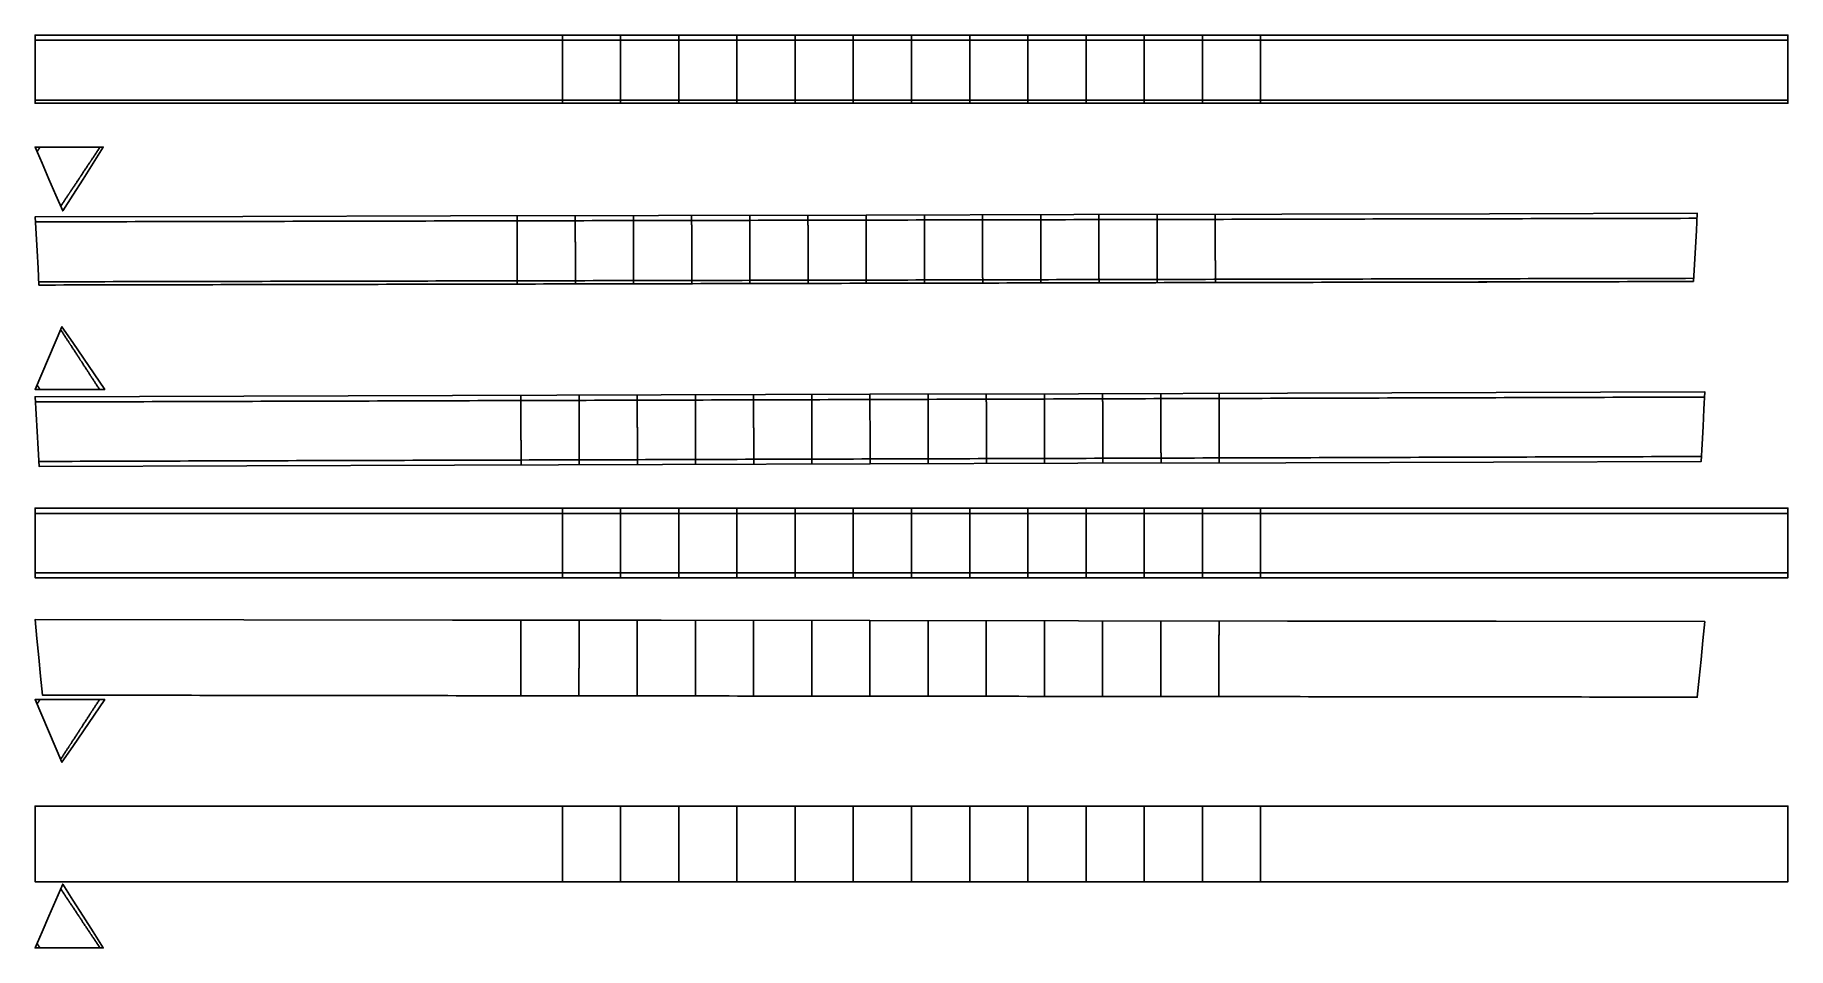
# Model space of a CAD drawing. Header units: metres. Extents: x 0 to 4.64, y -1.22 to 1.19.
import ezdxf

# ---------------------------------------------------------------- set-up
doc = ezdxf.new("R2010")
doc.units = ezdxf.units.M

msp = doc.modelspace()

# ---------------------------------------------------------------- linework, layer by layer
at = {"layer": 'back aka back', "color": 94}
for points in [[(0.58, -0.2424), (0, -0.2424), (0, -0.1963), (0, -0.1502), (0, -0.1041), (0, -0.058), (0.58, -0.058), (1.16, -0.058), (1.74, -0.058), (2.32, -0.058), (2.32, -0.1041), (2.32, -0.1502), (2.32, -0.1963), (2.32, -0.2424), (1.74, -0.2424), (1.16, -0.2424), (0.58, -0.2424)], [(4.06, -0.2424), (4.64, -0.2424), (4.64, -0.1963), (4.64, -0.1502), (4.64, -0.1041), (4.64, -0.058), (4.06, -0.058), (3.48, -0.058), (2.9, -0.058), (2.32, -0.058), (2.32, -0.1041), (2.32, -0.1502), (2.32, -0.1963), (2.32, -0.2424), (2.9, -0.2424), (3.48, -0.2424), (4.06, -0.2424)]]:
    msp.add_lwpolyline(points, dxfattribs=at)
at = {"layer": 'back aka bulkhead', "color": 94}
for points in [[(0.1003, 0.7708), (0.127, 0.8131), (0.1538, 0.8553), (0.1806, 0.8976), (0.1354, 0.8976), (0.0903, 0.8976), (0.0451, 0.8976), (0, 0.8976), (0.0184, 0.8553), (0.0367, 0.8131), (0.0551, 0.7708), (0.0735, 0.7286), (0.1003, 0.7708)], [(0.1003, -1.0954), (0.127, -1.1377), (0.1538, -1.1799), (0.1806, -1.2222), (0.1354, -1.2222), (0.0903, -1.2222), (0.0451, -1.2222), (0, -1.2222), (0.0184, -1.1799), (0.0367, -1.1377), (0.0551, -1.0954), (0.0735, -1.0532), (0.1003, -1.0954)]]:
    msp.add_lwpolyline(points, dxfattribs=at)
at = {"layer": 'back aka front', "color": 94}
for points in [[(0.58, 1.0137), (0, 1.0137), (0, 1.0588), (0, 1.104), (0, 1.1491), (0, 1.1943), (0.58, 1.1943), (1.16, 1.1943), (1.74, 1.1943), (2.32, 1.1943), (2.32, 1.1491), (2.32, 1.104), (2.32, 1.0588), (2.32, 1.0137), (1.74, 1.0137), (1.16, 1.0137), (0.58, 1.0137)], [(4.06, 1.0137), (4.64, 1.0137), (4.64, 1.0588), (4.64, 1.104), (4.64, 1.1491), (4.64, 1.1943), (4.06, 1.1943), (3.48, 1.1943), (2.9, 1.1943), (2.32, 1.1943), (2.32, 1.1491), (2.32, 1.104), (2.32, 1.0588), (2.32, 1.0137), (2.9, 1.0137), (3.48, 1.0137), (4.06, 1.0137)]]:
    msp.add_lwpolyline(points, dxfattribs=at)
at = {"layer": 'back aka top', "color": 94}
for points in [[(2.32, -0.8469), (2.32, -0.8969), (2.32, -0.9469), (2.32, -0.997), (2.32, -1.047), (1.74, -1.047), (1.16, -1.047), (0.58, -1.047), (0, -1.047), (0, -0.997), (0, -0.9469), (0, -0.8969), (0, -0.8469), (0.58, -0.8469), (1.16, -0.8469), (1.74, -0.8469), (2.32, -0.8469)], [(2.32, -0.8469), (2.32, -0.8969), (2.32, -0.9469), (2.32, -0.997), (2.32, -1.047), (2.9, -1.047), (3.48, -1.047), (4.06, -1.047), (4.64, -1.047), (4.64, -0.997), (4.64, -0.9469), (4.64, -0.8969), (4.64, -0.8469), (4.06, -0.8469), (3.48, -0.8469), (2.9, -0.8469), (2.32, -0.8469)]]:
    msp.add_lwpolyline(points, dxfattribs=at)
at = {"layer": 'buttocks', "color": 135}
for points in [[(1.396, 1.0137), (1.396, 1.0155), (1.396, 1.0173), (1.396, 1.0191), (1.396, 1.0209), (1.396, 1.0227), (1.396, 1.0245), (1.396, 1.0263), (1.396, 1.0281), (1.396, 1.0299), (1.396, 1.0317), (1.396, 1.0336), (1.396, 1.0354), (1.396, 1.0372), (1.396, 1.039), (1.396, 1.0408), (1.396, 1.0426), (1.396, 1.0444), (1.396, 1.0462), (1.396, 1.048), (1.396, 1.0498), (1.396, 1.0516), (1.396, 1.0534), (1.396, 1.0552), (1.396, 1.057), (1.396, 1.0588), (1.396, 1.0606), (1.396, 1.0625), (1.396, 1.0643), (1.396, 1.0661), (1.396, 1.0679), (1.396, 1.0697), (1.396, 1.0715), (1.396, 1.0733), (1.396, 1.0751), (1.396, 1.0769), (1.396, 1.0787), (1.396, 1.0805), (1.396, 1.0823), (1.396, 1.0841), (1.396, 1.0859), (1.396, 1.0877), (1.396, 1.0895), (1.396, 1.0913), (1.396, 1.0932), (1.396, 1.095), (1.396, 1.0968), (1.396, 1.0986), (1.396, 1.1004), (1.396, 1.1022), (1.396, 1.104), (1.396, 1.1058), (1.396, 1.1076), (1.396, 1.1094), (1.396, 1.1112), (1.396, 1.113), (1.396, 1.1148), (1.396, 1.1166), (1.396, 1.1184), (1.396, 1.1202), (1.396, 1.122), (1.396, 1.1239), (1.396, 1.1257), (1.396, 1.1275), (1.396, 1.1293), (1.396, 1.1311), (1.396, 1.1329), (1.396, 1.1347), (1.396, 1.1365), (1.396, 1.1383), (1.396, 1.1401), (1.396, 1.1419), (1.396, 1.1437), (1.396, 1.1455), (1.396, 1.1473), (1.396, 1.1491), (1.396, 1.1509), (1.396, 1.1527), (1.396, 1.1546), (1.396, 1.1564), (1.396, 1.1582), (1.396, 1.16), (1.396, 1.1618), (1.396, 1.1636), (1.396, 1.1654), (1.396, 1.1672), (1.396, 1.169), (1.396, 1.1708), (1.396, 1.1726), (1.396, 1.1744), (1.396, 1.1762), (1.396, 1.178), (1.396, 1.1798), (1.396, 1.1816), (1.396, 1.1834), (1.396, 1.1853), (1.396, 1.1871), (1.396, 1.1889), (1.396, 1.1907), (1.396, 1.1925), (1.396, 1.1943)], [(1.55, 1.0137), (1.55, 1.0155), (1.55, 1.0173), (1.55, 1.0191), (1.55, 1.0209), (1.55, 1.0227), (1.55, 1.0245), (1.55, 1.0263), (1.55, 1.0281), (1.55, 1.0299), (1.55, 1.0317), (1.55, 1.0336), (1.55, 1.0354), (1.55, 1.0372), (1.55, 1.039), (1.55, 1.0408), (1.55, 1.0426), (1.55, 1.0444), (1.55, 1.0462), (1.55, 1.048), (1.55, 1.0498), (1.55, 1.0516), (1.55, 1.0534), (1.55, 1.0552), (1.55, 1.057), (1.55, 1.0588), (1.55, 1.0606), (1.55, 1.0625), (1.55, 1.0643), (1.55, 1.0661), (1.55, 1.0679), (1.55, 1.0697), (1.55, 1.0715), (1.55, 1.0733), (1.55, 1.0751), (1.55, 1.0769), (1.55, 1.0787), (1.55, 1.0805), (1.55, 1.0823), (1.55, 1.0841), (1.55, 1.0859), (1.55, 1.0877), (1.55, 1.0895), (1.55, 1.0913), (1.55, 1.0932), (1.55, 1.095), (1.55, 1.0968), (1.55, 1.0986), (1.55, 1.1004), (1.55, 1.1022), (1.55, 1.104), (1.55, 1.1058), (1.55, 1.1076), (1.55, 1.1094), (1.55, 1.1112), (1.55, 1.113), (1.55, 1.1148), (1.55, 1.1166), (1.55, 1.1184), (1.55, 1.1202), (1.55, 1.122), (1.55, 1.1239), (1.55, 1.1257), (1.55, 1.1275), (1.55, 1.1293), (1.55, 1.1311), (1.55, 1.1329), (1.55, 1.1347), (1.55, 1.1365), (1.55, 1.1383), (1.55, 1.1401), (1.55, 1.1419), (1.55, 1.1437), (1.55, 1.1455), (1.55, 1.1473), (1.55, 1.1491), (1.55, 1.1509), (1.55, 1.1527), (1.55, 1.1546), (1.55, 1.1564), (1.55, 1.1582), (1.55, 1.16), (1.55, 1.1618), (1.55, 1.1636), (1.55, 1.1654), (1.55, 1.1672), (1.55, 1.169), (1.55, 1.1708), (1.55, 1.1726), (1.55, 1.1744), (1.55, 1.1762), (1.55, 1.178), (1.55, 1.1798), (1.55, 1.1816), (1.55, 1.1834), (1.55, 1.1853), (1.55, 1.1871), (1.55, 1.1889), (1.55, 1.1907), (1.55, 1.1925), (1.55, 1.1943)], [(1.704, 1.0137), (1.704, 1.0155), (1.704, 1.0173), (1.704, 1.0191), (1.704, 1.0209), (1.704, 1.0227), (1.704, 1.0245), (1.704, 1.0263), (1.704, 1.0281), (1.704, 1.0299), (1.704, 1.0317), (1.704, 1.0336), (1.704, 1.0354), (1.704, 1.0372), (1.704, 1.039), (1.704, 1.0408), (1.704, 1.0426), (1.704, 1.0444), (1.704, 1.0462), (1.704, 1.048), (1.704, 1.0498), (1.704, 1.0516), (1.704, 1.0534), (1.704, 1.0552), (1.704, 1.057), (1.704, 1.0588), (1.704, 1.0606), (1.704, 1.0625), (1.704, 1.0643), (1.704, 1.0661), (1.704, 1.0679), (1.704, 1.0697), (1.704, 1.0715), (1.704, 1.0733), (1.704, 1.0751), (1.704, 1.0769), (1.704, 1.0787), (1.704, 1.0805), (1.704, 1.0823), (1.704, 1.0841), (1.704, 1.0859), (1.704, 1.0877), (1.704, 1.0895), (1.704, 1.0913), (1.704, 1.0932), (1.704, 1.095), (1.704, 1.0968), (1.704, 1.0986), (1.704, 1.1004), (1.704, 1.1022), (1.704, 1.104), (1.704, 1.1058), (1.704, 1.1076), (1.704, 1.1094), (1.704, 1.1112), (1.704, 1.113), (1.704, 1.1148), (1.704, 1.1166), (1.704, 1.1184), (1.704, 1.1202), (1.704, 1.122), (1.704, 1.1239), (1.704, 1.1257), (1.704, 1.1275), (1.704, 1.1293), (1.704, 1.1311), (1.704, 1.1329), (1.704, 1.1347), (1.704, 1.1365), (1.704, 1.1383), (1.704, 1.1401), (1.704, 1.1419), (1.704, 1.1437), (1.704, 1.1455), (1.704, 1.1473), (1.704, 1.1491), (1.704, 1.1509), (1.704, 1.1527), (1.704, 1.1546), (1.704, 1.1564), (1.704, 1.1582), (1.704, 1.16), (1.704, 1.1618), (1.704, 1.1636), (1.704, 1.1654), (1.704, 1.1672), (1.704, 1.169), (1.704, 1.1708), (1.704, 1.1726), (1.704, 1.1744), (1.704, 1.1762), (1.704, 1.178), (1.704, 1.1798), (1.704, 1.1816), (1.704, 1.1834), (1.704, 1.1853), (1.704, 1.1871), (1.704, 1.1889), (1.704, 1.1907), (1.704, 1.1925), (1.704, 1.1943)], [(1.858, 1.0137), (1.858, 1.0155), (1.858, 1.0173), (1.858, 1.0191), (1.858, 1.0209), (1.858, 1.0227), (1.858, 1.0245), (1.858, 1.0263), (1.858, 1.0281), (1.858, 1.0299), (1.858, 1.0317), (1.858, 1.0336), (1.858, 1.0354), (1.858, 1.0372), (1.858, 1.039), (1.858, 1.0408), (1.858, 1.0426), (1.858, 1.0444), (1.858, 1.0462), (1.858, 1.048), (1.858, 1.0498), (1.858, 1.0516), (1.858, 1.0534), (1.858, 1.0552), (1.858, 1.057), (1.858, 1.0588), (1.858, 1.0606), (1.858, 1.0625), (1.858, 1.0643), (1.858, 1.0661), (1.858, 1.0679), (1.858, 1.0697), (1.858, 1.0715), (1.858, 1.0733), (1.858, 1.0751), (1.858, 1.0769), (1.858, 1.0787), (1.858, 1.0805), (1.858, 1.0823), (1.858, 1.0841), (1.858, 1.0859), (1.858, 1.0877), (1.858, 1.0895), (1.858, 1.0913), (1.858, 1.0932), (1.858, 1.095), (1.858, 1.0968), (1.858, 1.0986), (1.858, 1.1004), (1.858, 1.1022), (1.858, 1.104), (1.858, 1.1058), (1.858, 1.1076), (1.858, 1.1094), (1.858, 1.1112), (1.858, 1.113), (1.858, 1.1148), (1.858, 1.1166), (1.858, 1.1184), (1.858, 1.1202), (1.858, 1.122), (1.858, 1.1239), (1.858, 1.1257), (1.858, 1.1275), (1.858, 1.1293), (1.858, 1.1311), (1.858, 1.1329), (1.858, 1.1347), (1.858, 1.1365), (1.858, 1.1383), (1.858, 1.1401), (1.858, 1.1419), (1.858, 1.1437), (1.858, 1.1455), (1.858, 1.1473), (1.858, 1.1491), (1.858, 1.1509), (1.858, 1.1527), (1.858, 1.1546), (1.858, 1.1564), (1.858, 1.1582), (1.858, 1.16), (1.858, 1.1618), (1.858, 1.1636), (1.858, 1.1654), (1.858, 1.1672), (1.858, 1.169), (1.858, 1.1708), (1.858, 1.1726), (1.858, 1.1744), (1.858, 1.1762), (1.858, 1.178), (1.858, 1.1798), (1.858, 1.1816), (1.858, 1.1834), (1.858, 1.1853), (1.858, 1.1871), (1.858, 1.1889), (1.858, 1.1907), (1.858, 1.1925), (1.858, 1.1943)], [(2.012, 1.0137), (2.012, 1.0155), (2.012, 1.0173), (2.012, 1.0191), (2.012, 1.0209), (2.012, 1.0227), (2.012, 1.0245), (2.012, 1.0263), (2.012, 1.0281), (2.012, 1.0299), (2.012, 1.0317), (2.012, 1.0336), (2.012, 1.0354), (2.012, 1.0372), (2.012, 1.039), (2.012, 1.0408), (2.012, 1.0426), (2.012, 1.0444), (2.012, 1.0462), (2.012, 1.048), (2.012, 1.0498), (2.012, 1.0516), (2.012, 1.0534), (2.012, 1.0552), (2.012, 1.057), (2.012, 1.0588), (2.012, 1.0606), (2.012, 1.0625), (2.012, 1.0643), (2.012, 1.0661), (2.012, 1.0679), (2.012, 1.0697), (2.012, 1.0715), (2.012, 1.0733), (2.012, 1.0751), (2.012, 1.0769), (2.012, 1.0787), (2.012, 1.0805), (2.012, 1.0823), (2.012, 1.0841), (2.012, 1.0859), (2.012, 1.0877), (2.012, 1.0895), (2.012, 1.0913), (2.012, 1.0932), (2.012, 1.095), (2.012, 1.0968), (2.012, 1.0986), (2.012, 1.1004), (2.012, 1.1022), (2.012, 1.104), (2.012, 1.1058), (2.012, 1.1076), (2.012, 1.1094), (2.012, 1.1112), (2.012, 1.113), (2.012, 1.1148), (2.012, 1.1166), (2.012, 1.1184), (2.012, 1.1202), (2.012, 1.122), (2.012, 1.1239), (2.012, 1.1257), (2.012, 1.1275), (2.012, 1.1293), (2.012, 1.1311), (2.012, 1.1329), (2.012, 1.1347), (2.012, 1.1365), (2.012, 1.1383), (2.012, 1.1401), (2.012, 1.1419), (2.012, 1.1437), (2.012, 1.1455), (2.012, 1.1473), (2.012, 1.1491), (2.012, 1.1509), (2.012, 1.1527), (2.012, 1.1546), (2.012, 1.1564), (2.012, 1.1582), (2.012, 1.16), (2.012, 1.1618), (2.012, 1.1636), (2.012, 1.1654), (2.012, 1.1672), (2.012, 1.169), (2.012, 1.1708), (2.012, 1.1726), (2.012, 1.1744), (2.012, 1.1762), (2.012, 1.178), (2.012, 1.1798), (2.012, 1.1816), (2.012, 1.1834), (2.012, 1.1853), (2.012, 1.1871), (2.012, 1.1889), (2.012, 1.1907), (2.012, 1.1925), (2.012, 1.1943)], [(2.166, 1.0137), (2.166, 1.0155), (2.166, 1.0173), (2.166, 1.0191), (2.166, 1.0209), (2.166, 1.0227), (2.166, 1.0245), (2.166, 1.0263), (2.166, 1.0281), (2.166, 1.0299), (2.166, 1.0317), (2.166, 1.0336), (2.166, 1.0354), (2.166, 1.0372), (2.166, 1.039), (2.166, 1.0408), (2.166, 1.0426), (2.166, 1.0444), (2.166, 1.0462), (2.166, 1.048), (2.166, 1.0498), (2.166, 1.0516), (2.166, 1.0534), (2.166, 1.0552), (2.166, 1.057), (2.166, 1.0588), (2.166, 1.0606), (2.166, 1.0625), (2.166, 1.0643), (2.166, 1.0661), (2.166, 1.0679), (2.166, 1.0697), (2.166, 1.0715), (2.166, 1.0733), (2.166, 1.0751), (2.166, 1.0769), (2.166, 1.0787), (2.166, 1.0805), (2.166, 1.0823), (2.166, 1.0841), (2.166, 1.0859), (2.166, 1.0877), (2.166, 1.0895), (2.166, 1.0913), (2.166, 1.0932), (2.166, 1.095), (2.166, 1.0968), (2.166, 1.0986), (2.166, 1.1004), (2.166, 1.1022), (2.166, 1.104), (2.166, 1.1058), (2.166, 1.1076), (2.166, 1.1094), (2.166, 1.1112), (2.166, 1.113), (2.166, 1.1148), (2.166, 1.1166), (2.166, 1.1184), (2.166, 1.1202), (2.166, 1.122), (2.166, 1.1239), (2.166, 1.1257), (2.166, 1.1275), (2.166, 1.1293), (2.166, 1.1311), (2.166, 1.1329), (2.166, 1.1347), (2.166, 1.1365), (2.166, 1.1383), (2.166, 1.1401), (2.166, 1.1419), (2.166, 1.1437), (2.166, 1.1455), (2.166, 1.1473), (2.166, 1.1491), (2.166, 1.1509), (2.166, 1.1527), (2.166, 1.1546), (2.166, 1.1564), (2.166, 1.1582), (2.166, 1.16), (2.166, 1.1618), (2.166, 1.1636), (2.166, 1.1654), (2.166, 1.1672), (2.166, 1.169), (2.166, 1.1708), (2.166, 1.1726), (2.166, 1.1744), (2.166, 1.1762), (2.166, 1.178), (2.166, 1.1798), (2.166, 1.1816), (2.166, 1.1834), (2.166, 1.1853), (2.166, 1.1871), (2.166, 1.1889), (2.166, 1.1907), (2.166, 1.1925), (2.166, 1.1943)], [(2.474, 1.0137), (2.474, 1.0155), (2.474, 1.0173), (2.474, 1.0191), (2.474, 1.0209), (2.474, 1.0227), (2.474, 1.0245), (2.474, 1.0263), (2.474, 1.0281), (2.474, 1.0299), (2.474, 1.0317), (2.474, 1.0336), (2.474, 1.0354), (2.474, 1.0372), (2.474, 1.039), (2.474, 1.0408), (2.474, 1.0426), (2.474, 1.0444), (2.474, 1.0462), (2.474, 1.048), (2.474, 1.0498), (2.474, 1.0516), (2.474, 1.0534), (2.474, 1.0552), (2.474, 1.057), (2.474, 1.0588), (2.474, 1.0606), (2.474, 1.0625), (2.474, 1.0643), (2.474, 1.0661), (2.474, 1.0679), (2.474, 1.0697), (2.474, 1.0715), (2.474, 1.0733), (2.474, 1.0751), (2.474, 1.0769), (2.474, 1.0787), (2.474, 1.0805), (2.474, 1.0823), (2.474, 1.0841), (2.474, 1.0859), (2.474, 1.0877), (2.474, 1.0895), (2.474, 1.0913), (2.474, 1.0932), (2.474, 1.095), (2.474, 1.0968), (2.474, 1.0986), (2.474, 1.1004), (2.474, 1.1022), (2.474, 1.104), (2.474, 1.1058), (2.474, 1.1076), (2.474, 1.1094), (2.474, 1.1112), (2.474, 1.113), (2.474, 1.1148), (2.474, 1.1166), (2.474, 1.1184), (2.474, 1.1202), (2.474, 1.122), (2.474, 1.1239), (2.474, 1.1257), (2.474, 1.1275), (2.474, 1.1293), (2.474, 1.1311), (2.474, 1.1329), (2.474, 1.1347), (2.474, 1.1365), (2.474, 1.1383), (2.474, 1.1401), (2.474, 1.1419), (2.474, 1.1437), (2.474, 1.1455), (2.474, 1.1473), (2.474, 1.1491), (2.474, 1.1509), (2.474, 1.1527), (2.474, 1.1546), (2.474, 1.1564), (2.474, 1.1582), (2.474, 1.16), (2.474, 1.1618), (2.474, 1.1636), (2.474, 1.1654), (2.474, 1.1672), (2.474, 1.169), (2.474, 1.1708), (2.474, 1.1726), (2.474, 1.1744), (2.474, 1.1762), (2.474, 1.178), (2.474, 1.1798), (2.474, 1.1816), (2.474, 1.1834), (2.474, 1.1853), (2.474, 1.1871), (2.474, 1.1889), (2.474, 1.1907), (2.474, 1.1925), (2.474, 1.1943)], [(2.628, 1.0137), (2.628, 1.0155), (2.628, 1.0173), (2.628, 1.0191), (2.628, 1.0209), (2.628, 1.0227), (2.628, 1.0245), (2.628, 1.0263), (2.628, 1.0281), (2.628, 1.0299), (2.628, 1.0317), (2.628, 1.0336), (2.628, 1.0354), (2.628, 1.0372), (2.628, 1.039), (2.628, 1.0408), (2.628, 1.0426), (2.628, 1.0444), (2.628, 1.0462), (2.628, 1.048), (2.628, 1.0498), (2.628, 1.0516), (2.628, 1.0534), (2.628, 1.0552), (2.628, 1.057), (2.628, 1.0588), (2.628, 1.0606), (2.628, 1.0625), (2.628, 1.0643), (2.628, 1.0661), (2.628, 1.0679), (2.628, 1.0697), (2.628, 1.0715), (2.628, 1.0733), (2.628, 1.0751), (2.628, 1.0769), (2.628, 1.0787), (2.628, 1.0805), (2.628, 1.0823), (2.628, 1.0841), (2.628, 1.0859), (2.628, 1.0877), (2.628, 1.0895), (2.628, 1.0913), (2.628, 1.0932), (2.628, 1.095), (2.628, 1.0968), (2.628, 1.0986), (2.628, 1.1004), (2.628, 1.1022), (2.628, 1.104), (2.628, 1.1058), (2.628, 1.1076), (2.628, 1.1094), (2.628, 1.1112), (2.628, 1.113), (2.628, 1.1148), (2.628, 1.1166), (2.628, 1.1184), (2.628, 1.1202), (2.628, 1.122), (2.628, 1.1239), (2.628, 1.1257), (2.628, 1.1275), (2.628, 1.1293), (2.628, 1.1311), (2.628, 1.1329), (2.628, 1.1347), (2.628, 1.1365), (2.628, 1.1383), (2.628, 1.1401), (2.628, 1.1419), (2.628, 1.1437), (2.628, 1.1455), (2.628, 1.1473), (2.628, 1.1491), (2.628, 1.1509), (2.628, 1.1527), (2.628, 1.1546), (2.628, 1.1564), (2.628, 1.1582), (2.628, 1.16), (2.628, 1.1618), (2.628, 1.1636), (2.628, 1.1654), (2.628, 1.1672), (2.628, 1.169), (2.628, 1.1708), (2.628, 1.1726), (2.628, 1.1744), (2.628, 1.1762), (2.628, 1.178), (2.628, 1.1798), (2.628, 1.1816), (2.628, 1.1834), (2.628, 1.1853), (2.628, 1.1871), (2.628, 1.1889), (2.628, 1.1907), (2.628, 1.1925), (2.628, 1.1943)], [(2.782, 1.0137), (2.782, 1.0155), (2.782, 1.0173), (2.782, 1.0191), (2.782, 1.0209), (2.782, 1.0227), (2.782, 1.0245), (2.782, 1.0263), (2.782, 1.0281), (2.782, 1.0299), (2.782, 1.0317), (2.782, 1.0336), (2.782, 1.0354), (2.782, 1.0372), (2.782, 1.039), (2.782, 1.0408), (2.782, 1.0426), (2.782, 1.0444), (2.782, 1.0462), (2.782, 1.048), (2.782, 1.0498), (2.782, 1.0516), (2.782, 1.0534), (2.782, 1.0552), (2.782, 1.057), (2.782, 1.0588), (2.782, 1.0606), (2.782, 1.0625), (2.782, 1.0643), (2.782, 1.0661), (2.782, 1.0679), (2.782, 1.0697), (2.782, 1.0715), (2.782, 1.0733), (2.782, 1.0751), (2.782, 1.0769), (2.782, 1.0787), (2.782, 1.0805), (2.782, 1.0823), (2.782, 1.0841), (2.782, 1.0859), (2.782, 1.0877), (2.782, 1.0895), (2.782, 1.0913), (2.782, 1.0932), (2.782, 1.095), (2.782, 1.0968), (2.782, 1.0986), (2.782, 1.1004), (2.782, 1.1022), (2.782, 1.104), (2.782, 1.1058), (2.782, 1.1076), (2.782, 1.1094), (2.782, 1.1112), (2.782, 1.113), (2.782, 1.1148), (2.782, 1.1166), (2.782, 1.1184), (2.782, 1.1202), (2.782, 1.122), (2.782, 1.1239), (2.782, 1.1257), (2.782, 1.1275), (2.782, 1.1293), (2.782, 1.1311), (2.782, 1.1329), (2.782, 1.1347), (2.782, 1.1365), (2.782, 1.1383), (2.782, 1.1401), (2.782, 1.1419), (2.782, 1.1437), (2.782, 1.1455), (2.782, 1.1473), (2.782, 1.1491), (2.782, 1.1509), (2.782, 1.1527), (2.782, 1.1546), (2.782, 1.1564), (2.782, 1.1582), (2.782, 1.16), (2.782, 1.1618), (2.782, 1.1636), (2.782, 1.1654), (2.782, 1.1672), (2.782, 1.169), (2.782, 1.1708), (2.782, 1.1726), (2.782, 1.1744), (2.782, 1.1762), (2.782, 1.178), (2.782, 1.1798), (2.782, 1.1816), (2.782, 1.1834), (2.782, 1.1853), (2.782, 1.1871), (2.782, 1.1889), (2.782, 1.1907), (2.782, 1.1925), (2.782, 1.1943)], [(2.936, 1.0137), (2.936, 1.0155), (2.936, 1.0173), (2.936, 1.0191), (2.936, 1.0209), (2.936, 1.0227), (2.936, 1.0245), (2.936, 1.0263), (2.936, 1.0281), (2.936, 1.0299), (2.936, 1.0317), (2.936, 1.0336), (2.936, 1.0354), (2.936, 1.0372), (2.936, 1.039), (2.936, 1.0408), (2.936, 1.0426), (2.936, 1.0444), (2.936, 1.0462), (2.936, 1.048), (2.936, 1.0498), (2.936, 1.0516), (2.936, 1.0534), (2.936, 1.0552), (2.936, 1.057), (2.936, 1.0588), (2.936, 1.0606), (2.936, 1.0625), (2.936, 1.0643), (2.936, 1.0661), (2.936, 1.0679), (2.936, 1.0697), (2.936, 1.0715), (2.936, 1.0733), (2.936, 1.0751), (2.936, 1.0769), (2.936, 1.0787), (2.936, 1.0805), (2.936, 1.0823), (2.936, 1.0841), (2.936, 1.0859), (2.936, 1.0877), (2.936, 1.0895), (2.936, 1.0913), (2.936, 1.0932), (2.936, 1.095), (2.936, 1.0968), (2.936, 1.0986), (2.936, 1.1004), (2.936, 1.1022), (2.936, 1.104), (2.936, 1.1058), (2.936, 1.1076), (2.936, 1.1094), (2.936, 1.1112), (2.936, 1.113), (2.936, 1.1148), (2.936, 1.1166), (2.936, 1.1184), (2.936, 1.1202), (2.936, 1.122), (2.936, 1.1239), (2.936, 1.1257), (2.936, 1.1275), (2.936, 1.1293), (2.936, 1.1311), (2.936, 1.1329), (2.936, 1.1347), (2.936, 1.1365), (2.936, 1.1383), (2.936, 1.1401), (2.936, 1.1419), (2.936, 1.1437), (2.936, 1.1455), (2.936, 1.1473), (2.936, 1.1491), (2.936, 1.1509), (2.936, 1.1527), (2.936, 1.1546), (2.936, 1.1564), (2.936, 1.1582), (2.936, 1.16), (2.936, 1.1618), (2.936, 1.1636), (2.936, 1.1654), (2.936, 1.1672), (2.936, 1.169), (2.936, 1.1708), (2.936, 1.1726), (2.936, 1.1744), (2.936, 1.1762), (2.936, 1.178), (2.936, 1.1798), (2.936, 1.1816), (2.936, 1.1834), (2.936, 1.1853), (2.936, 1.1871), (2.936, 1.1889), (2.936, 1.1907), (2.936, 1.1925), (2.936, 1.1943)], [(3.09, 1.0137), (3.09, 1.0155), (3.09, 1.0173), (3.09, 1.0191), (3.09, 1.0209), (3.09, 1.0227), (3.09, 1.0245), (3.09, 1.0263), (3.09, 1.0281), (3.09, 1.0299), (3.09, 1.0317), (3.09, 1.0336), (3.09, 1.0354), (3.09, 1.0372), (3.09, 1.039), (3.09, 1.0408), (3.09, 1.0426), (3.09, 1.0444), (3.09, 1.0462), (3.09, 1.048), (3.09, 1.0498), (3.09, 1.0516), (3.09, 1.0534), (3.09, 1.0552), (3.09, 1.057), (3.09, 1.0588), (3.09, 1.0606), (3.09, 1.0625), (3.09, 1.0643), (3.09, 1.0661), (3.09, 1.0679), (3.09, 1.0697), (3.09, 1.0715), (3.09, 1.0733), (3.09, 1.0751), (3.09, 1.0769), (3.09, 1.0787), (3.09, 1.0805), (3.09, 1.0823), (3.09, 1.0841), (3.09, 1.0859), (3.09, 1.0877), (3.09, 1.0895), (3.09, 1.0913), (3.09, 1.0932), (3.09, 1.095), (3.09, 1.0968), (3.09, 1.0986), (3.09, 1.1004), (3.09, 1.1022), (3.09, 1.104), (3.09, 1.1058), (3.09, 1.1076), (3.09, 1.1094), (3.09, 1.1112), (3.09, 1.113), (3.09, 1.1148), (3.09, 1.1166), (3.09, 1.1184), (3.09, 1.1202), (3.09, 1.122), (3.09, 1.1239), (3.09, 1.1257), (3.09, 1.1275), (3.09, 1.1293), (3.09, 1.1311), (3.09, 1.1329), (3.09, 1.1347), (3.09, 1.1365), (3.09, 1.1383), (3.09, 1.1401), (3.09, 1.1419), (3.09, 1.1437), (3.09, 1.1455), (3.09, 1.1473), (3.09, 1.1491), (3.09, 1.1509), (3.09, 1.1527), (3.09, 1.1546), (3.09, 1.1564), (3.09, 1.1582), (3.09, 1.16), (3.09, 1.1618), (3.09, 1.1636), (3.09, 1.1654), (3.09, 1.1672), (3.09, 1.169), (3.09, 1.1708), (3.09, 1.1726), (3.09, 1.1744), (3.09, 1.1762), (3.09, 1.178), (3.09, 1.1798), (3.09, 1.1816), (3.09, 1.1834), (3.09, 1.1853), (3.09, 1.1871), (3.09, 1.1889), (3.09, 1.1907), (3.09, 1.1925), (3.09, 1.1943)], [(3.244, 1.0137), (3.244, 1.0155), (3.244, 1.0173), (3.244, 1.0191), (3.244, 1.0209), (3.244, 1.0227), (3.244, 1.0245), (3.244, 1.0263), (3.244, 1.0281), (3.244, 1.0299), (3.244, 1.0317), (3.244, 1.0336), (3.244, 1.0354), (3.244, 1.0372), (3.244, 1.039), (3.244, 1.0408), (3.244, 1.0426), (3.244, 1.0444), (3.244, 1.0462), (3.244, 1.048), (3.244, 1.0498), (3.244, 1.0516), (3.244, 1.0534), (3.244, 1.0552), (3.244, 1.057), (3.244, 1.0588), (3.244, 1.0606), (3.244, 1.0625), (3.244, 1.0643), (3.244, 1.0661), (3.244, 1.0679), (3.244, 1.0697), (3.244, 1.0715), (3.244, 1.0733), (3.244, 1.0751), (3.244, 1.0769), (3.244, 1.0787), (3.244, 1.0805), (3.244, 1.0823), (3.244, 1.0841), (3.244, 1.0859), (3.244, 1.0877), (3.244, 1.0895), (3.244, 1.0913), (3.244, 1.0932), (3.244, 1.095), (3.244, 1.0968), (3.244, 1.0986), (3.244, 1.1004), (3.244, 1.1022), (3.244, 1.104), (3.244, 1.1058), (3.244, 1.1076), (3.244, 1.1094), (3.244, 1.1112), (3.244, 1.113), (3.244, 1.1148), (3.244, 1.1166), (3.244, 1.1184), (3.244, 1.1202), (3.244, 1.122), (3.244, 1.1239), (3.244, 1.1257), (3.244, 1.1275), (3.244, 1.1293), (3.244, 1.1311), (3.244, 1.1329), (3.244, 1.1347), (3.244, 1.1365), (3.244, 1.1383), (3.244, 1.1401), (3.244, 1.1419), (3.244, 1.1437), (3.244, 1.1455), (3.244, 1.1473), (3.244, 1.1491), (3.244, 1.1509), (3.244, 1.1527), (3.244, 1.1546), (3.244, 1.1564), (3.244, 1.1582), (3.244, 1.16), (3.244, 1.1618), (3.244, 1.1636), (3.244, 1.1654), (3.244, 1.1672), (3.244, 1.169), (3.244, 1.1708), (3.244, 1.1726), (3.244, 1.1744), (3.244, 1.1762), (3.244, 1.178), (3.244, 1.1798), (3.244, 1.1816), (3.244, 1.1834), (3.244, 1.1853), (3.244, 1.1871), (3.244, 1.1889), (3.244, 1.1907), (3.244, 1.1925), (3.244, 1.1943)], [(1.2764, 0.5351), (1.2764, 0.5369), (1.2764, 0.5387), (1.2764, 0.5406), (1.2764, 0.5424), (1.2764, 0.5442), (1.2764, 0.546), (1.2764, 0.5478), (1.2764, 0.5496), (1.2764, 0.5514), (1.2763, 0.5532), (1.2763, 0.555), (1.2763, 0.5568), (1.2763, 0.5586), (1.2763, 0.5604), (1.2763, 0.5622), (1.2763, 0.564), (1.2763, 0.5658), (1.2763, 0.5676), (1.2763, 0.5694), (1.2763, 0.5713), (1.2763, 0.5731), (1.2763, 0.5749), (1.2763, 0.5767), (1.2763, 0.5785), (1.2763, 0.5803), (1.2763, 0.5821), (1.2763, 0.5839), (1.2763, 0.5857), (1.2763, 0.5875), (1.2763, 0.5893), (1.2763, 0.5911), (1.2763, 0.5929), (1.2763, 0.5947), (1.2763, 0.5965), (1.2763, 0.5983), (1.2762, 0.6001), (1.2762, 0.602), (1.2762, 0.6038), (1.2762, 0.6056), (1.2762, 0.6074), (1.2762, 0.6092), (1.2762, 0.611), (1.2762, 0.6128), (1.2762, 0.6146), (1.2762, 0.6164), (1.2762, 0.6182), (1.2762, 0.62), (1.2762, 0.6218), (1.2762, 0.6236), (1.2762, 0.6254), (1.2762, 0.6272), (1.2762, 0.629), (1.2762, 0.6308), (1.2762, 0.6327), (1.2762, 0.6345), (1.2762, 0.6363), (1.2762, 0.6381), (1.2762, 0.6399), (1.2762, 0.6417), (1.2762, 0.6435), (1.2762, 0.6453), (1.2761, 0.6471), (1.2761, 0.6489), (1.2761, 0.6507), (1.2761, 0.6525), (1.2761, 0.6543), (1.2761, 0.6561), (1.2761, 0.6579), (1.2761, 0.6597), (1.2761, 0.6615), (1.2761, 0.6634), (1.2761, 0.6652), (1.2761, 0.667), (1.2761, 0.6688), (1.2761, 0.6706), (1.2761, 0.6724), (1.2761, 0.6742), (1.2761, 0.676), (1.2761, 0.6778), (1.2761, 0.6796), (1.2761, 0.6814), (1.2761, 0.6832), (1.2761, 0.685), (1.2761, 0.6868), (1.2761, 0.6886), (1.2761, 0.6904), (1.2761, 0.6922), (1.276, 0.6941), (1.276, 0.6959), (1.276, 0.6977), (1.276, 0.6995), (1.276, 0.7013), (1.276, 0.7031), (1.276, 0.7049), (1.276, 0.7067), (1.276, 0.7085), (1.276, 0.7103), (1.276, 0.7121), (1.276, 0.7139), (1.276, 0.7157)], [(1.4304, 0.5355), (1.4304, 0.5373), (1.4304, 0.5391), (1.4304, 0.5409), (1.4304, 0.5427), (1.4304, 0.5445), (1.4304, 0.5463), (1.4304, 0.5481), (1.4304, 0.5499), (1.4304, 0.5517), (1.4303, 0.5535), (1.4303, 0.5553), (1.4303, 0.5571), (1.4303, 0.5589), (1.4303, 0.5607), (1.4303, 0.5626), (1.4303, 0.5644), (1.4303, 0.5662), (1.4303, 0.568), (1.4303, 0.5698), (1.4303, 0.5716), (1.4303, 0.5734), (1.4303, 0.5752), (1.4303, 0.577), (1.4303, 0.5788), (1.4303, 0.5806), (1.4303, 0.5824), (1.4303, 0.5842), (1.4303, 0.586), (1.4303, 0.5878), (1.4303, 0.5896), (1.4303, 0.5914), (1.4303, 0.5933), (1.4303, 0.5951), (1.4303, 0.5969), (1.4303, 0.5987), (1.4302, 0.6005), (1.4302, 0.6023), (1.4302, 0.6041), (1.4302, 0.6059), (1.4302, 0.6077), (1.4302, 0.6095), (1.4302, 0.6113), (1.4302, 0.6131), (1.4302, 0.6149), (1.4302, 0.6167), (1.4302, 0.6185), (1.4302, 0.6203), (1.4302, 0.6221), (1.4302, 0.624), (1.4302, 0.6258), (1.4302, 0.6276), (1.4302, 0.6294), (1.4302, 0.6312), (1.4302, 0.633), (1.4302, 0.6348), (1.4302, 0.6366), (1.4302, 0.6384), (1.4302, 0.6402), (1.4302, 0.642), (1.4302, 0.6438), (1.4302, 0.6456), (1.4301, 0.6474), (1.4301, 0.6492), (1.4301, 0.651), (1.4301, 0.6528), (1.4301, 0.6547), (1.4301, 0.6565), (1.4301, 0.6583), (1.4301, 0.6601), (1.4301, 0.6619), (1.4301, 0.6637), (1.4301, 0.6655), (1.4301, 0.6673), (1.4301, 0.6691), (1.4301, 0.6709), (1.4301, 0.6727), (1.4301, 0.6745), (1.4301, 0.6763), (1.4301, 0.6781), (1.4301, 0.6799), (1.4301, 0.6817), (1.4301, 0.6835), (1.4301, 0.6854), (1.4301, 0.6872), (1.4301, 0.689), (1.4301, 0.6908), (1.4301, 0.6926), (1.43, 0.6944), (1.43, 0.6962), (1.43, 0.698), (1.43, 0.6998), (1.43, 0.7016), (1.43, 0.7034), (1.43, 0.7052), (1.43, 0.707), (1.43, 0.7088), (1.43, 0.7106), (1.43, 0.7124), (1.43, 0.7142), (1.43, 0.7161)], [(1.5844, 0.5358), (1.5844, 0.5376), (1.5844, 0.5394), (1.5844, 0.5412), (1.5844, 0.543), (1.5844, 0.5448), (1.5844, 0.5466), (1.5844, 0.5484), (1.5844, 0.5502), (1.5843, 0.552), (1.5843, 0.5538), (1.5843, 0.5557), (1.5843, 0.5575), (1.5843, 0.5593), (1.5843, 0.5611), (1.5843, 0.5629), (1.5843, 0.5647), (1.5843, 0.5665), (1.5843, 0.5683), (1.5843, 0.5701), (1.5843, 0.5719), (1.5843, 0.5737), (1.5843, 0.5755), (1.5843, 0.5773), (1.5843, 0.5791), (1.5843, 0.5809), (1.5843, 0.5827), (1.5843, 0.5845), (1.5843, 0.5864), (1.5843, 0.5882), (1.5843, 0.59), (1.5843, 0.5918), (1.5843, 0.5936), (1.5843, 0.5954), (1.5843, 0.5972), (1.5842, 0.599), (1.5842, 0.6008), (1.5842, 0.6026), (1.5842, 0.6044), (1.5842, 0.6062), (1.5842, 0.608), (1.5842, 0.6098), (1.5842, 0.6116), (1.5842, 0.6134), (1.5842, 0.6152), (1.5842, 0.6171), (1.5842, 0.6189), (1.5842, 0.6207), (1.5842, 0.6225), (1.5842, 0.6243), (1.5842, 0.6261), (1.5842, 0.6279), (1.5842, 0.6297), (1.5842, 0.6315), (1.5842, 0.6333), (1.5842, 0.6351), (1.5842, 0.6369), (1.5842, 0.6387), (1.5842, 0.6405), (1.5842, 0.6423), (1.5842, 0.6441), (1.5841, 0.6459), (1.5841, 0.6478), (1.5841, 0.6496), (1.5841, 0.6514), (1.5841, 0.6532), (1.5841, 0.655), (1.5841, 0.6568), (1.5841, 0.6586), (1.5841, 0.6604), (1.5841, 0.6622), (1.5841, 0.664), (1.5841, 0.6658), (1.5841, 0.6676), (1.5841, 0.6694), (1.5841, 0.6712), (1.5841, 0.673), (1.5841, 0.6748), (1.5841, 0.6766), (1.5841, 0.6785), (1.5841, 0.6803), (1.5841, 0.6821), (1.5841, 0.6839), (1.5841, 0.6857), (1.5841, 0.6875), (1.5841, 0.6893), (1.5841, 0.6911), (1.584, 0.6929), (1.584, 0.6947), (1.584, 0.6965), (1.584, 0.6983), (1.584, 0.7001), (1.584, 0.7019), (1.584, 0.7037), (1.584, 0.7055), (1.584, 0.7074), (1.584, 0.7092), (1.584, 0.711), (1.584, 0.7128), (1.584, 0.7146), (1.584, 0.7164)], [(1.7384, 0.5361), (1.7384, 0.5379), (1.7384, 0.5397), (1.7384, 0.5415), (1.7384, 0.5433), (1.7384, 0.5451), (1.7384, 0.547), (1.7384, 0.5488), (1.7384, 0.5506), (1.7383, 0.5524), (1.7383, 0.5542), (1.7383, 0.556), (1.7383, 0.5578), (1.7383, 0.5596), (1.7383, 0.5614), (1.7383, 0.5632), (1.7383, 0.565), (1.7383, 0.5668), (1.7383, 0.5686), (1.7383, 0.5704), (1.7383, 0.5722), (1.7383, 0.574), (1.7383, 0.5758), (1.7383, 0.5777), (1.7383, 0.5795), (1.7383, 0.5813), (1.7383, 0.5831), (1.7383, 0.5849), (1.7383, 0.5867), (1.7383, 0.5885), (1.7383, 0.5903), (1.7383, 0.5921), (1.7383, 0.5939), (1.7383, 0.5957), (1.7383, 0.5975), (1.7382, 0.5993), (1.7382, 0.6011), (1.7382, 0.6029), (1.7382, 0.6047), (1.7382, 0.6065), (1.7382, 0.6084), (1.7382, 0.6102), (1.7382, 0.612), (1.7382, 0.6138), (1.7382, 0.6156), (1.7382, 0.6174), (1.7382, 0.6192), (1.7382, 0.621), (1.7382, 0.6228), (1.7382, 0.6246), (1.7382, 0.6264), (1.7382, 0.6282), (1.7382, 0.63), (1.7382, 0.6318), (1.7382, 0.6336), (1.7382, 0.6354), (1.7382, 0.6372), (1.7382, 0.6391), (1.7382, 0.6409), (1.7382, 0.6427), (1.7382, 0.6445), (1.7381, 0.6463), (1.7381, 0.6481), (1.7381, 0.6499), (1.7381, 0.6517), (1.7381, 0.6535), (1.7381, 0.6553), (1.7381, 0.6571), (1.7381, 0.6589), (1.7381, 0.6607), (1.7381, 0.6625), (1.7381, 0.6643), (1.7381, 0.6661), (1.7381, 0.6679), (1.7381, 0.6698), (1.7381, 0.6716), (1.7381, 0.6734), (1.7381, 0.6752), (1.7381, 0.677), (1.7381, 0.6788), (1.7381, 0.6806), (1.7381, 0.6824), (1.7381, 0.6842), (1.7381, 0.686), (1.7381, 0.6878), (1.7381, 0.6896), (1.7381, 0.6914), (1.738, 0.6932), (1.738, 0.695), (1.738, 0.6968), (1.738, 0.6986), (1.738, 0.7005), (1.738, 0.7023), (1.738, 0.7041), (1.738, 0.7059), (1.738, 0.7077), (1.738, 0.7095), (1.738, 0.7113), (1.738, 0.7131), (1.738, 0.7149), (1.738, 0.7167)], [(1.8924, 0.5364), (1.8924, 0.5383), (1.8924, 0.5401), (1.8924, 0.5419), (1.8924, 0.5437), (1.8924, 0.5455), (1.8924, 0.5473), (1.8924, 0.5491), (1.8924, 0.5509), (1.8923, 0.5527), (1.8923, 0.5545), (1.8923, 0.5563), (1.8923, 0.5581), (1.8923, 0.5599), (1.8923, 0.5617), (1.8923, 0.5635), (1.8923, 0.5653), (1.8923, 0.5671), (1.8923, 0.569), (1.8923, 0.5708), (1.8923, 0.5726), (1.8923, 0.5744), (1.8923, 0.5762), (1.8923, 0.578), (1.8923, 0.5798), (1.8923, 0.5816), (1.8923, 0.5834), (1.8923, 0.5852), (1.8923, 0.587), (1.8923, 0.5888), (1.8923, 0.5906), (1.8923, 0.5924), (1.8923, 0.5942), (1.8923, 0.596), (1.8923, 0.5978), (1.8922, 0.5997), (1.8922, 0.6015), (1.8922, 0.6033), (1.8922, 0.6051), (1.8922, 0.6069), (1.8922, 0.6087), (1.8922, 0.6105), (1.8922, 0.6123), (1.8922, 0.6141), (1.8922, 0.6159), (1.8922, 0.6177), (1.8922, 0.6195), (1.8922, 0.6213), (1.8922, 0.6231), (1.8922, 0.6249), (1.8922, 0.6267), (1.8922, 0.6285), (1.8922, 0.6304), (1.8922, 0.6322), (1.8922, 0.634), (1.8922, 0.6358), (1.8922, 0.6376), (1.8922, 0.6394), (1.8922, 0.6412), (1.8922, 0.643), (1.8922, 0.6448), (1.8921, 0.6466), (1.8921, 0.6484), (1.8921, 0.6502), (1.8921, 0.652), (1.8921, 0.6538), (1.8921, 0.6556), (1.8921, 0.6574), (1.8921, 0.6592), (1.8921, 0.6611), (1.8921, 0.6629), (1.8921, 0.6647), (1.8921, 0.6665), (1.8921, 0.6683), (1.8921, 0.6701), (1.8921, 0.6719), (1.8921, 0.6737), (1.8921, 0.6755), (1.8921, 0.6773), (1.8921, 0.6791), (1.8921, 0.6809), (1.8921, 0.6827), (1.8921, 0.6845), (1.8921, 0.6863), (1.8921, 0.6881), (1.8921, 0.6899), (1.8921, 0.6918), (1.892, 0.6936), (1.892, 0.6954), (1.892, 0.6972), (1.892, 0.699), (1.892, 0.7008), (1.892, 0.7026), (1.892, 0.7044), (1.892, 0.7062), (1.892, 0.708), (1.892, 0.7098), (1.892, 0.7116), (1.892, 0.7134), (1.892, 0.7152), (1.892, 0.717)], [(2.0464, 0.5368), (2.0464, 0.5386), (2.0464, 0.5404), (2.0464, 0.5422), (2.0464, 0.544), (2.0464, 0.5458), (2.0464, 0.5476), (2.0464, 0.5494), (2.0463, 0.5512), (2.0463, 0.553), (2.0463, 0.5548), (2.0463, 0.5566), (2.0463, 0.5584), (2.0463, 0.5602), (2.0463, 0.5621), (2.0463, 0.5639), (2.0463, 0.5657), (2.0463, 0.5675), (2.0463, 0.5693), (2.0463, 0.5711), (2.0463, 0.5729), (2.0463, 0.5747), (2.0463, 0.5765), (2.0463, 0.5783), (2.0463, 0.5801), (2.0463, 0.5819), (2.0463, 0.5837), (2.0463, 0.5855), (2.0463, 0.5873), (2.0463, 0.5891), (2.0463, 0.5909), (2.0463, 0.5928), (2.0463, 0.5946), (2.0463, 0.5964), (2.0462, 0.5982), (2.0462, 0.6), (2.0462, 0.6018), (2.0462, 0.6036), (2.0462, 0.6054), (2.0462, 0.6072), (2.0462, 0.609), (2.0462, 0.6108), (2.0462, 0.6126), (2.0462, 0.6144), (2.0462, 0.6162), (2.0462, 0.618), (2.0462, 0.6198), (2.0462, 0.6216), (2.0462, 0.6235), (2.0462, 0.6253), (2.0462, 0.6271), (2.0462, 0.6289), (2.0462, 0.6307), (2.0462, 0.6325), (2.0462, 0.6343), (2.0462, 0.6361), (2.0462, 0.6379), (2.0462, 0.6397), (2.0462, 0.6415), (2.0462, 0.6433), (2.0461, 0.6451), (2.0461, 0.6469), (2.0461, 0.6487), (2.0461, 0.6505), (2.0461, 0.6524), (2.0461, 0.6542), (2.0461, 0.656), (2.0461, 0.6578), (2.0461, 0.6596), (2.0461, 0.6614), (2.0461, 0.6632), (2.0461, 0.665), (2.0461, 0.6668), (2.0461, 0.6686), (2.0461, 0.6704), (2.0461, 0.6722), (2.0461, 0.674), (2.0461, 0.6758), (2.0461, 0.6776), (2.0461, 0.6794), (2.0461, 0.6812), (2.0461, 0.6831), (2.0461, 0.6849), (2.0461, 0.6867), (2.0461, 0.6885), (2.0461, 0.6903), (2.046, 0.6921), (2.046, 0.6939), (2.046, 0.6957), (2.046, 0.6975), (2.046, 0.6993), (2.046, 0.7011), (2.046, 0.7029), (2.046, 0.7047), (2.046, 0.7065), (2.046, 0.7083), (2.046, 0.7101), (2.046, 0.7119), (2.046, 0.7138), (2.046, 0.7156), (2.046, 0.7174)], [(2.3544, 0.5374), (2.3544, 0.5392), (2.3544, 0.541), (2.3544, 0.5428), (2.3544, 0.5447), (2.3544, 0.5465), (2.3544, 0.5483), (2.3544, 0.5501), (2.3543, 0.5519), (2.3543, 0.5537), (2.3543, 0.5555), (2.3543, 0.5573), (2.3543, 0.5591), (2.3543, 0.5609), (2.3543, 0.5627), (2.3543, 0.5645), (2.3543, 0.5663), (2.3543, 0.5681), (2.3543, 0.5699), (2.3543, 0.5717), (2.3543, 0.5735), (2.3543, 0.5754), (2.3543, 0.5772), (2.3543, 0.579), (2.3543, 0.5808), (2.3543, 0.5826), (2.3543, 0.5844), (2.3543, 0.5862), (2.3543, 0.588), (2.3543, 0.5898), (2.3543, 0.5916), (2.3543, 0.5934), (2.3543, 0.5952), (2.3543, 0.597), (2.3542, 0.5988), (2.3542, 0.6006), (2.3542, 0.6024), (2.3542, 0.6042), (2.3542, 0.6061), (2.3542, 0.6079), (2.3542, 0.6097), (2.3542, 0.6115), (2.3542, 0.6133), (2.3542, 0.6151), (2.3542, 0.6169), (2.3542, 0.6187), (2.3542, 0.6205), (2.3542, 0.6223), (2.3542, 0.6241), (2.3542, 0.6259), (2.3542, 0.6277), (2.3542, 0.6295), (2.3542, 0.6313), (2.3542, 0.6331), (2.3542, 0.6349), (2.3542, 0.6368), (2.3542, 0.6386), (2.3542, 0.6404), (2.3542, 0.6422), (2.3542, 0.644), (2.3541, 0.6458), (2.3541, 0.6476), (2.3541, 0.6494), (2.3541, 0.6512), (2.3541, 0.653), (2.3541, 0.6548), (2.3541, 0.6566), (2.3541, 0.6584), (2.3541, 0.6602), (2.3541, 0.662), (2.3541, 0.6638), (2.3541, 0.6656), (2.3541, 0.6675), (2.3541, 0.6693), (2.3541, 0.6711), (2.3541, 0.6729), (2.3541, 0.6747), (2.3541, 0.6765), (2.3541, 0.6783), (2.3541, 0.6801), (2.3541, 0.6819), (2.3541, 0.6837), (2.3541, 0.6855), (2.3541, 0.6873), (2.3541, 0.6891), (2.3541, 0.6909), (2.354, 0.6927), (2.354, 0.6945), (2.354, 0.6963), (2.354, 0.6982), (2.354, 0.7), (2.354, 0.7018), (2.354, 0.7036), (2.354, 0.7054), (2.354, 0.7072), (2.354, 0.709), (2.354, 0.7108), (2.354, 0.7126), (2.354, 0.7144), (2.354, 0.7162), (2.354, 0.718)], [(2.5084, 0.5378), (2.5084, 0.5396), (2.5084, 0.5414), (2.5084, 0.5432), (2.5084, 0.545), (2.5084, 0.5468), (2.5084, 0.5486), (2.5084, 0.5504), (2.5083, 0.5522), (2.5083, 0.554), (2.5083, 0.5558), (2.5083, 0.5576), (2.5083, 0.5594), (2.5083, 0.5612), (2.5083, 0.563), (2.5083, 0.5648), (2.5083, 0.5667), (2.5083, 0.5685), (2.5083, 0.5703), (2.5083, 0.5721), (2.5083, 0.5739), (2.5083, 0.5757), (2.5083, 0.5775), (2.5083, 0.5793), (2.5083, 0.5811), (2.5083, 0.5829), (2.5083, 0.5847), (2.5083, 0.5865), (2.5083, 0.5883), (2.5083, 0.5901), (2.5083, 0.5919), (2.5083, 0.5937), (2.5083, 0.5955), (2.5083, 0.5974), (2.5082, 0.5992), (2.5082, 0.601), (2.5082, 0.6028), (2.5082, 0.6046), (2.5082, 0.6064), (2.5082, 0.6082), (2.5082, 0.61), (2.5082, 0.6118), (2.5082, 0.6136), (2.5082, 0.6154), (2.5082, 0.6172), (2.5082, 0.619), (2.5082, 0.6208), (2.5082, 0.6226), (2.5082, 0.6244), (2.5082, 0.6262), (2.5082, 0.6281), (2.5082, 0.6299), (2.5082, 0.6317), (2.5082, 0.6335), (2.5082, 0.6353), (2.5082, 0.6371), (2.5082, 0.6389), (2.5082, 0.6407), (2.5082, 0.6425), (2.5082, 0.6443), (2.5081, 0.6461), (2.5081, 0.6479), (2.5081, 0.6497), (2.5081, 0.6515), (2.5081, 0.6533), (2.5081, 0.6551), (2.5081, 0.6569), (2.5081, 0.6588), (2.5081, 0.6606), (2.5081, 0.6624), (2.5081, 0.6642), (2.5081, 0.666), (2.5081, 0.6678), (2.5081, 0.6696), (2.5081, 0.6714), (2.5081, 0.6732), (2.5081, 0.675), (2.5081, 0.6768), (2.5081, 0.6786), (2.5081, 0.6804), (2.5081, 0.6822), (2.5081, 0.684), (2.5081, 0.6858), (2.5081, 0.6876), (2.5081, 0.6895), (2.5081, 0.6913), (2.508, 0.6931), (2.508, 0.6949), (2.508, 0.6967), (2.508, 0.6985), (2.508, 0.7003), (2.508, 0.7021), (2.508, 0.7039), (2.508, 0.7057), (2.508, 0.7075), (2.508, 0.7093), (2.508, 0.7111), (2.508, 0.7129), (2.508, 0.7147), (2.508, 0.7165), (2.508, 0.7183)], [(2.6624, 0.5381), (2.6624, 0.5399), (2.6624, 0.5417), (2.6624, 0.5435), (2.6624, 0.5453), (2.6624, 0.5471), (2.6624, 0.5489), (2.6623, 0.5507), (2.6623, 0.5525), (2.6623, 0.5543), (2.6623, 0.5561), (2.6623, 0.558), (2.6623, 0.5598), (2.6623, 0.5616), (2.6623, 0.5634), (2.6623, 0.5652), (2.6623, 0.567), (2.6623, 0.5688), (2.6623, 0.5706), (2.6623, 0.5724), (2.6623, 0.5742), (2.6623, 0.576), (2.6623, 0.5778), (2.6623, 0.5796), (2.6623, 0.5814), (2.6623, 0.5832), (2.6623, 0.585), (2.6623, 0.5868), (2.6623, 0.5887), (2.6623, 0.5905), (2.6623, 0.5923), (2.6623, 0.5941), (2.6623, 0.5959), (2.6623, 0.5977), (2.6622, 0.5995), (2.6622, 0.6013), (2.6622, 0.6031), (2.6622, 0.6049), (2.6622, 0.6067), (2.6622, 0.6085), (2.6622, 0.6103), (2.6622, 0.6121), (2.6622, 0.6139), (2.6622, 0.6157), (2.6622, 0.6175), (2.6622, 0.6194), (2.6622, 0.6212), (2.6622, 0.623), (2.6622, 0.6248), (2.6622, 0.6266), (2.6622, 0.6284), (2.6622, 0.6302), (2.6622, 0.632), (2.6622, 0.6338), (2.6622, 0.6356), (2.6622, 0.6374), (2.6622, 0.6392), (2.6622, 0.641), (2.6622, 0.6428), (2.6621, 0.6446), (2.6621, 0.6464), (2.6621, 0.6482), (2.6621, 0.6501), (2.6621, 0.6519), (2.6621, 0.6537), (2.6621, 0.6555), (2.6621, 0.6573), (2.6621, 0.6591), (2.6621, 0.6609), (2.6621, 0.6627), (2.6621, 0.6645), (2.6621, 0.6663), (2.6621, 0.6681), (2.6621, 0.6699), (2.6621, 0.6717), (2.6621, 0.6735), (2.6621, 0.6753), (2.6621, 0.6771), (2.6621, 0.6789), (2.6621, 0.6808), (2.6621, 0.6826), (2.6621, 0.6844), (2.6621, 0.6862), (2.6621, 0.688), (2.6621, 0.6898), (2.662, 0.6916), (2.662, 0.6934), (2.662, 0.6952), (2.662, 0.697), (2.662, 0.6988), (2.662, 0.7006), (2.662, 0.7024), (2.662, 0.7042), (2.662, 0.706), (2.662, 0.7078), (2.662, 0.7096), (2.662, 0.7115), (2.662, 0.7133), (2.662, 0.7151), (2.662, 0.7169), (2.662, 0.7187)], [(2.8164, 0.5384), (2.8164, 0.5402), (2.8164, 0.542), (2.8164, 0.5438), (2.8164, 0.5456), (2.8164, 0.5474), (2.8164, 0.5493), (2.8163, 0.5511), (2.8163, 0.5529), (2.8163, 0.5547), (2.8163, 0.5565), (2.8163, 0.5583), (2.8163, 0.5601), (2.8163, 0.5619), (2.8163, 0.5637), (2.8163, 0.5655), (2.8163, 0.5673), (2.8163, 0.5691), (2.8163, 0.5709), (2.8163, 0.5727), (2.8163, 0.5745), (2.8163, 0.5763), (2.8163, 0.5781), (2.8163, 0.58), (2.8163, 0.5818), (2.8163, 0.5836), (2.8163, 0.5854), (2.8163, 0.5872), (2.8163, 0.589), (2.8163, 0.5908), (2.8163, 0.5926), (2.8163, 0.5944), (2.8163, 0.5962), (2.8162, 0.598), (2.8162, 0.5998), (2.8162, 0.6016), (2.8162, 0.6034), (2.8162, 0.6052), (2.8162, 0.607), (2.8162, 0.6088), (2.8162, 0.6107), (2.8162, 0.6125), (2.8162, 0.6143), (2.8162, 0.6161), (2.8162, 0.6179), (2.8162, 0.6197), (2.8162, 0.6215), (2.8162, 0.6233), (2.8162, 0.6251), (2.8162, 0.6269), (2.8162, 0.6287), (2.8162, 0.6305), (2.8162, 0.6323), (2.8162, 0.6341), (2.8162, 0.6359), (2.8162, 0.6377), (2.8162, 0.6395), (2.8162, 0.6414), (2.8162, 0.6432), (2.8161, 0.645), (2.8161, 0.6468), (2.8161, 0.6486), (2.8161, 0.6504), (2.8161, 0.6522), (2.8161, 0.654), (2.8161, 0.6558), (2.8161, 0.6576), (2.8161, 0.6594), (2.8161, 0.6612), (2.8161, 0.663), (2.8161, 0.6648), (2.8161, 0.6666), (2.8161, 0.6684), (2.8161, 0.6702), (2.8161, 0.6721), (2.8161, 0.6739), (2.8161, 0.6757), (2.8161, 0.6775), (2.8161, 0.6793), (2.8161, 0.6811), (2.8161, 0.6829), (2.8161, 0.6847), (2.8161, 0.6865), (2.8161, 0.6883), (2.8161, 0.6901), (2.816, 0.6919), (2.816, 0.6937), (2.816, 0.6955), (2.816, 0.6973), (2.816, 0.6991), (2.816, 0.7009), (2.816, 0.7028), (2.816, 0.7046), (2.816, 0.7064), (2.816, 0.7082), (2.816, 0.71), (2.816, 0.7118), (2.816, 0.7136), (2.816, 0.7154), (2.816, 0.7172), (2.816, 0.719)], [(2.9704, 0.5387), (2.9704, 0.5406), (2.9704, 0.5424), (2.9704, 0.5442), (2.9704, 0.546), (2.9704, 0.5478), (2.9704, 0.5496), (2.9703, 0.5514), (2.9703, 0.5532), (2.9703, 0.555), (2.9703, 0.5568), (2.9703, 0.5586), (2.9703, 0.5604), (2.9703, 0.5622), (2.9703, 0.564), (2.9703, 0.5658), (2.9703, 0.5676), (2.9703, 0.5694), (2.9703, 0.5713), (2.9703, 0.5731), (2.9703, 0.5749), (2.9703, 0.5767), (2.9703, 0.5785), (2.9703, 0.5803), (2.9703, 0.5821), (2.9703, 0.5839), (2.9703, 0.5857), (2.9703, 0.5875), (2.9703, 0.5893), (2.9703, 0.5911), (2.9703, 0.5929), (2.9703, 0.5947), (2.9703, 0.5965), (2.9702, 0.5983), (2.9702, 0.6001), (2.9702, 0.602), (2.9702, 0.6038), (2.9702, 0.6056), (2.9702, 0.6074), (2.9702, 0.6092), (2.9702, 0.611), (2.9702, 0.6128), (2.9702, 0.6146), (2.9702, 0.6164), (2.9702, 0.6182), (2.9702, 0.62), (2.9702, 0.6218), (2.9702, 0.6236), (2.9702, 0.6254), (2.9702, 0.6272), (2.9702, 0.629), (2.9702, 0.6308), (2.9702, 0.6327), (2.9702, 0.6345), (2.9702, 0.6363), (2.9702, 0.6381), (2.9702, 0.6399), (2.9702, 0.6417), (2.9702, 0.6435), (2.9701, 0.6453), (2.9701, 0.6471), (2.9701, 0.6489), (2.9701, 0.6507), (2.9701, 0.6525), (2.9701, 0.6543), (2.9701, 0.6561), (2.9701, 0.6579), (2.9701, 0.6597), (2.9701, 0.6615), (2.9701, 0.6634), (2.9701, 0.6652), (2.9701, 0.667), (2.9701, 0.6688), (2.9701, 0.6706), (2.9701, 0.6724), (2.9701, 0.6742), (2.9701, 0.676), (2.9701, 0.6778), (2.9701, 0.6796), (2.9701, 0.6814), (2.9701, 0.6832), (2.9701, 0.685), (2.9701, 0.6868), (2.9701, 0.6886), (2.9701, 0.6904), (2.97, 0.6922), (2.97, 0.6941), (2.97, 0.6959), (2.97, 0.6977), (2.97, 0.6995), (2.97, 0.7013), (2.97, 0.7031), (2.97, 0.7049), (2.97, 0.7067), (2.97, 0.7085), (2.97, 0.7103), (2.97, 0.7121), (2.97, 0.7139), (2.97, 0.7157), (2.97, 0.7175), (2.97, 0.7193)], [(3.1244, 0.5391), (3.1244, 0.5409), (3.1244, 0.5427), (3.1244, 0.5445), (3.1244, 0.5463), (3.1244, 0.5481), (3.1244, 0.5499), (3.1243, 0.5517), (3.1243, 0.5535), (3.1243, 0.5553), (3.1243, 0.5571), (3.1243, 0.5589), (3.1243, 0.5607), (3.1243, 0.5626), (3.1243, 0.5644), (3.1243, 0.5662), (3.1243, 0.568), (3.1243, 0.5698), (3.1243, 0.5716), (3.1243, 0.5734), (3.1243, 0.5752), (3.1243, 0.577), (3.1243, 0.5788), (3.1243, 0.5806), (3.1243, 0.5824), (3.1243, 0.5842), (3.1243, 0.586), (3.1243, 0.5878), (3.1243, 0.5896), (3.1243, 0.5914), (3.1243, 0.5933), (3.1243, 0.5951), (3.1243, 0.5969), (3.1242, 0.5987), (3.1242, 0.6005), (3.1242, 0.6023), (3.1242, 0.6041), (3.1242, 0.6059), (3.1242, 0.6077), (3.1242, 0.6095), (3.1242, 0.6113), (3.1242, 0.6131), (3.1242, 0.6149), (3.1242, 0.6167), (3.1242, 0.6185), (3.1242, 0.6203), (3.1242, 0.6221), (3.1242, 0.624), (3.1242, 0.6258), (3.1242, 0.6276), (3.1242, 0.6294), (3.1242, 0.6312), (3.1242, 0.633), (3.1242, 0.6348), (3.1242, 0.6366), (3.1242, 0.6384), (3.1242, 0.6402), (3.1242, 0.642), (3.1242, 0.6438), (3.1241, 0.6456), (3.1241, 0.6474), (3.1241, 0.6492), (3.1241, 0.651), (3.1241, 0.6528), (3.1241, 0.6547), (3.1241, 0.6565), (3.1241, 0.6583), (3.1241, 0.6601), (3.1241, 0.6619), (3.1241, 0.6637), (3.1241, 0.6655), (3.1241, 0.6673), (3.1241, 0.6691), (3.1241, 0.6709), (3.1241, 0.6727), (3.1241, 0.6745), (3.1241, 0.6763), (3.1241, 0.6781), (3.1241, 0.6799), (3.1241, 0.6817), (3.1241, 0.6835), (3.1241, 0.6854), (3.1241, 0.6872), (3.1241, 0.689), (3.124, 0.6908), (3.124, 0.6926), (3.124, 0.6944), (3.124, 0.6962), (3.124, 0.698), (3.124, 0.6998), (3.124, 0.7016), (3.124, 0.7034), (3.124, 0.7052), (3.124, 0.707), (3.124, 0.7088), (3.124, 0.7106), (3.124, 0.7124), (3.124, 0.7142), (3.124, 0.7161), (3.124, 0.7179), (3.124, 0.7197)], [(1.2865, 0.0563), (1.2865, 0.0582), (1.2865, 0.06), (1.2865, 0.0619), (1.2865, 0.0637), (1.2865, 0.0656), (1.2865, 0.0674), (1.2865, 0.0692), (1.2865, 0.0711), (1.2865, 0.0729), (1.2865, 0.0748), (1.2865, 0.0766), (1.2865, 0.0785), (1.2865, 0.0803), (1.2865, 0.0821), (1.2865, 0.084), (1.2865, 0.0858), (1.2865, 0.0877), (1.2864, 0.0895), (1.2864, 0.0914), (1.2864, 0.0932), (1.2864, 0.095), (1.2864, 0.0969), (1.2864, 0.0987), (1.2864, 0.1006), (1.2864, 0.1024), (1.2864, 0.1043), (1.2864, 0.1061), (1.2864, 0.1079), (1.2864, 0.1098), (1.2864, 0.1116), (1.2864, 0.1135), (1.2864, 0.1153), (1.2864, 0.1172), (1.2864, 0.119), (1.2864, 0.1208), (1.2863, 0.1227), (1.2863, 0.1245), (1.2863, 0.1264), (1.2863, 0.1282), (1.2863, 0.1301), (1.2863, 0.1319), (1.2863, 0.1337), (1.2863, 0.1356), (1.2863, 0.1374), (1.2863, 0.1393), (1.2863, 0.1411), (1.2863, 0.143), (1.2863, 0.1448), (1.2863, 0.1466), (1.2863, 0.1485), (1.2863, 0.1503), (1.2863, 0.1522), (1.2863, 0.154), (1.2862, 0.1559), (1.2862, 0.1577), (1.2862, 0.1595), (1.2862, 0.1614), (1.2862, 0.1632), (1.2862, 0.1651), (1.2862, 0.1669), (1.2862, 0.1688), (1.2862, 0.1706), (1.2862, 0.1725), (1.2862, 0.1743), (1.2862, 0.1761), (1.2862, 0.178), (1.2862, 0.1798), (1.2862, 0.1817), (1.2862, 0.1835), (1.2862, 0.1854), (1.2862, 0.1872), (1.2862, 0.189), (1.2861, 0.1909), (1.2861, 0.1927), (1.2861, 0.1946), (1.2861, 0.1964), (1.2861, 0.1983), (1.2861, 0.2001), (1.2861, 0.2019), (1.2861, 0.2038), (1.2861, 0.2056), (1.2861, 0.2075), (1.2861, 0.2093), (1.2861, 0.2112), (1.2861, 0.213), (1.2861, 0.2148), (1.2861, 0.2167), (1.2861, 0.2185), (1.2861, 0.2204), (1.2861, 0.2222), (1.286, 0.2241), (1.286, 0.2259), (1.286, 0.2277), (1.286, 0.2296), (1.286, 0.2314), (1.286, 0.2333), (1.286, 0.2351), (1.286, 0.237), (1.286, 0.2388), (1.286, 0.2406)], [(1.4405, 0.0568), (1.4405, 0.0586), (1.4405, 0.0605), (1.4405, 0.0623), (1.4405, 0.0642), (1.4405, 0.066), (1.4405, 0.0679), (1.4405, 0.0697), (1.4405, 0.0715), (1.4405, 0.0734), (1.4405, 0.0752), (1.4405, 0.0771), (1.4405, 0.0789), (1.4405, 0.0808), (1.4405, 0.0826), (1.4405, 0.0844), (1.4405, 0.0863), (1.4405, 0.0881), (1.4404, 0.09), (1.4404, 0.0918), (1.4404, 0.0937), (1.4404, 0.0955), (1.4404, 0.0973), (1.4404, 0.0992), (1.4404, 0.101), (1.4404, 0.1029), (1.4404, 0.1047), (1.4404, 0.1066), (1.4404, 0.1084), (1.4404, 0.1102), (1.4404, 0.1121), (1.4404, 0.1139), (1.4404, 0.1158), (1.4404, 0.1176), (1.4404, 0.1195), (1.4404, 0.1213), (1.4403, 0.1231), (1.4403, 0.125), (1.4403, 0.1268), (1.4403, 0.1287), (1.4403, 0.1305), (1.4403, 0.1324), (1.4403, 0.1342), (1.4403, 0.136), (1.4403, 0.1379), (1.4403, 0.1397), (1.4403, 0.1416), (1.4403, 0.1434), (1.4403, 0.1453), (1.4403, 0.1471), (1.4403, 0.1489), (1.4403, 0.1508), (1.4403, 0.1526), (1.4403, 0.1545), (1.4402, 0.1563), (1.4402, 0.1582), (1.4402, 0.16), (1.4402, 0.1618), (1.4402, 0.1637), (1.4402, 0.1655), (1.4402, 0.1674), (1.4402, 0.1692), (1.4402, 0.1711), (1.4402, 0.1729), (1.4402, 0.1747), (1.4402, 0.1766), (1.4402, 0.1784), (1.4402, 0.1803), (1.4402, 0.1821), (1.4402, 0.184), (1.4402, 0.1858), (1.4402, 0.1877), (1.4401, 0.1895), (1.4401, 0.1913), (1.4401, 0.1932), (1.4401, 0.195), (1.4401, 0.1969), (1.4401, 0.1987), (1.4401, 0.2006), (1.4401, 0.2024), (1.4401, 0.2042), (1.4401, 0.2061), (1.4401, 0.2079), (1.4401, 0.2098), (1.4401, 0.2116), (1.4401, 0.2135), (1.4401, 0.2153), (1.4401, 0.2171), (1.4401, 0.219), (1.4401, 0.2208), (1.4401, 0.2227), (1.44, 0.2245), (1.44, 0.2264), (1.44, 0.2282), (1.44, 0.23), (1.44, 0.2319), (1.44, 0.2337), (1.44, 0.2356), (1.44, 0.2374), (1.44, 0.2393), (1.44, 0.2411)], [(1.5945, 0.0572), (1.5945, 0.0591), (1.5945, 0.0609), (1.5945, 0.0628), (1.5945, 0.0646), (1.5945, 0.0665), (1.5945, 0.0683), (1.5945, 0.0702), (1.5945, 0.072), (1.5945, 0.0738), (1.5945, 0.0757), (1.5945, 0.0775), (1.5945, 0.0794), (1.5945, 0.0812), (1.5945, 0.0831), (1.5945, 0.0849), (1.5945, 0.0867), (1.5944, 0.0886), (1.5944, 0.0904), (1.5944, 0.0923), (1.5944, 0.0941), (1.5944, 0.096), (1.5944, 0.0978), (1.5944, 0.0996), (1.5944, 0.1015), (1.5944, 0.1033), (1.5944, 0.1052), (1.5944, 0.107), (1.5944, 0.1089), (1.5944, 0.1107), (1.5944, 0.1125), (1.5944, 0.1144), (1.5944, 0.1162), (1.5944, 0.1181), (1.5944, 0.1199), (1.5944, 0.1218), (1.5943, 0.1236), (1.5943, 0.1254), (1.5943, 0.1273), (1.5943, 0.1291), (1.5943, 0.131), (1.5943, 0.1328), (1.5943, 0.1347), (1.5943, 0.1365), (1.5943, 0.1383), (1.5943, 0.1402), (1.5943, 0.142), (1.5943, 0.1439), (1.5943, 0.1457), (1.5943, 0.1476), (1.5943, 0.1494), (1.5943, 0.1512), (1.5943, 0.1531), (1.5943, 0.1549), (1.5942, 0.1568), (1.5942, 0.1586), (1.5942, 0.1605), (1.5942, 0.1623), (1.5942, 0.1641), (1.5942, 0.166), (1.5942, 0.1678), (1.5942, 0.1697), (1.5942, 0.1715), (1.5942, 0.1734), (1.5942, 0.1752), (1.5942, 0.177), (1.5942, 0.1789), (1.5942, 0.1807), (1.5942, 0.1826), (1.5942, 0.1844), (1.5942, 0.1863), (1.5942, 0.1881), (1.5941, 0.1899), (1.5941, 0.1918), (1.5941, 0.1936), (1.5941, 0.1955), (1.5941, 0.1973), (1.5941, 0.1992), (1.5941, 0.201), (1.5941, 0.2029), (1.5941, 0.2047), (1.5941, 0.2065), (1.5941, 0.2084), (1.5941, 0.2102), (1.5941, 0.2121), (1.5941, 0.2139), (1.5941, 0.2158), (1.5941, 0.2176), (1.5941, 0.2194), (1.5941, 0.2213), (1.5941, 0.2231), (1.594, 0.225), (1.594, 0.2268), (1.594, 0.2287), (1.594, 0.2305), (1.594, 0.2323), (1.594, 0.2342), (1.594, 0.236), (1.594, 0.2379), (1.594, 0.2397), (1.594, 0.2416)], [(1.7485, 0.0577), (1.7485, 0.0595), (1.7485, 0.0614), (1.7485, 0.0632), (1.7485, 0.0651), (1.7485, 0.0669), (1.7485, 0.0688), (1.7485, 0.0706), (1.7485, 0.0724), (1.7485, 0.0743), (1.7485, 0.0761), (1.7485, 0.078), (1.7485, 0.0798), (1.7485, 0.0817), (1.7485, 0.0835), (1.7485, 0.0854), (1.7485, 0.0872), (1.7484, 0.089), (1.7484, 0.0909), (1.7484, 0.0927), (1.7484, 0.0946), (1.7484, 0.0964), (1.7484, 0.0983), (1.7484, 0.1001), (1.7484, 0.1019), (1.7484, 0.1038), (1.7484, 0.1056), (1.7484, 0.1075), (1.7484, 0.1093), (1.7484, 0.1112), (1.7484, 0.113), (1.7484, 0.1148), (1.7484, 0.1167), (1.7484, 0.1185), (1.7484, 0.1204), (1.7483, 0.1222), (1.7483, 0.1241), (1.7483, 0.1259), (1.7483, 0.1277), (1.7483, 0.1296), (1.7483, 0.1314), (1.7483, 0.1333), (1.7483, 0.1351), (1.7483, 0.137), (1.7483, 0.1388), (1.7483, 0.1406), (1.7483, 0.1425), (1.7483, 0.1443), (1.7483, 0.1462), (1.7483, 0.148), (1.7483, 0.1499), (1.7483, 0.1517), (1.7483, 0.1535), (1.7483, 0.1554), (1.7482, 0.1572), (1.7482, 0.1591), (1.7482, 0.1609), (1.7482, 0.1628), (1.7482, 0.1646), (1.7482, 0.1664), (1.7482, 0.1683), (1.7482, 0.1701), (1.7482, 0.172), (1.7482, 0.1738), (1.7482, 0.1757), (1.7482, 0.1775), (1.7482, 0.1793), (1.7482, 0.1812), (1.7482, 0.183), (1.7482, 0.1849), (1.7482, 0.1867), (1.7482, 0.1886), (1.7481, 0.1904), (1.7481, 0.1922), (1.7481, 0.1941), (1.7481, 0.1959), (1.7481, 0.1978), (1.7481, 0.1996), (1.7481, 0.2015), (1.7481, 0.2033), (1.7481, 0.2051), (1.7481, 0.207), (1.7481, 0.2088), (1.7481, 0.2107), (1.7481, 0.2125), (1.7481, 0.2144), (1.7481, 0.2162), (1.7481, 0.218), (1.7481, 0.2199), (1.7481, 0.2217), (1.748, 0.2236), (1.748, 0.2254), (1.748, 0.2273), (1.748, 0.2291), (1.748, 0.231), (1.748, 0.2328), (1.748, 0.2346), (1.748, 0.2365), (1.748, 0.2383), (1.748, 0.2402), (1.748, 0.242)], [(1.9025, 0.0582), (1.9025, 0.06), (1.9025, 0.0618), (1.9025, 0.0637), (1.9025, 0.0655), (1.9025, 0.0674), (1.9025, 0.0692), (1.9025, 0.0711), (1.9025, 0.0729), (1.9025, 0.0747), (1.9025, 0.0766), (1.9025, 0.0784), (1.9025, 0.0803), (1.9025, 0.0821), (1.9025, 0.084), (1.9025, 0.0858), (1.9025, 0.0876), (1.9024, 0.0895), (1.9024, 0.0913), (1.9024, 0.0932), (1.9024, 0.095), (1.9024, 0.0969), (1.9024, 0.0987), (1.9024, 0.1005), (1.9024, 0.1024), (1.9024, 0.1042), (1.9024, 0.1061), (1.9024, 0.1079), (1.9024, 0.1098), (1.9024, 0.1116), (1.9024, 0.1135), (1.9024, 0.1153), (1.9024, 0.1171), (1.9024, 0.119), (1.9024, 0.1208), (1.9023, 0.1227), (1.9023, 0.1245), (1.9023, 0.1264), (1.9023, 0.1282), (1.9023, 0.13), (1.9023, 0.1319), (1.9023, 0.1337), (1.9023, 0.1356), (1.9023, 0.1374), (1.9023, 0.1393), (1.9023, 0.1411), (1.9023, 0.1429), (1.9023, 0.1448), (1.9023, 0.1466), (1.9023, 0.1485), (1.9023, 0.1503), (1.9023, 0.1522), (1.9023, 0.154), (1.9022, 0.1558), (1.9022, 0.1577), (1.9022, 0.1595), (1.9022, 0.1614), (1.9022, 0.1632), (1.9022, 0.1651), (1.9022, 0.1669), (1.9022, 0.1687), (1.9022, 0.1706), (1.9022, 0.1724), (1.9022, 0.1743), (1.9022, 0.1761), (1.9022, 0.178), (1.9022, 0.1798), (1.9022, 0.1816), (1.9022, 0.1835), (1.9022, 0.1853), (1.9022, 0.1872), (1.9022, 0.189), (1.9021, 0.1909), (1.9021, 0.1927), (1.9021, 0.1945), (1.9021, 0.1964), (1.9021, 0.1982), (1.9021, 0.2001), (1.9021, 0.2019), (1.9021, 0.2038), (1.9021, 0.2056), (1.9021, 0.2074), (1.9021, 0.2093), (1.9021, 0.2111), (1.9021, 0.213), (1.9021, 0.2148), (1.9021, 0.2167), (1.9021, 0.2185), (1.9021, 0.2203), (1.9021, 0.2222), (1.902, 0.224), (1.902, 0.2259), (1.902, 0.2277), (1.902, 0.2296), (1.902, 0.2314), (1.902, 0.2332), (1.902, 0.2351), (1.902, 0.2369), (1.902, 0.2388), (1.902, 0.2406), (1.902, 0.2425)], [(2.0565, 0.0586), (2.0565, 0.0605), (2.0565, 0.0623), (2.0565, 0.0641), (2.0565, 0.066), (2.0565, 0.0678), (2.0565, 0.0697), (2.0565, 0.0715), (2.0565, 0.0734), (2.0565, 0.0752), (2.0565, 0.077), (2.0565, 0.0789), (2.0565, 0.0807), (2.0565, 0.0826), (2.0565, 0.0844), (2.0565, 0.0863), (2.0564, 0.0881), (2.0564, 0.0899), (2.0564, 0.0918), (2.0564, 0.0936), (2.0564, 0.0955), (2.0564, 0.0973), (2.0564, 0.0992), (2.0564, 0.101), (2.0564, 0.1028), (2.0564, 0.1047), (2.0564, 0.1065), (2.0564, 0.1084), (2.0564, 0.1102), (2.0564, 0.1121), (2.0564, 0.1139), (2.0564, 0.1157), (2.0564, 0.1176), (2.0564, 0.1194), (2.0564, 0.1213), (2.0563, 0.1231), (2.0563, 0.125), (2.0563, 0.1268), (2.0563, 0.1287), (2.0563, 0.1305), (2.0563, 0.1323), (2.0563, 0.1342), (2.0563, 0.136), (2.0563, 0.1379), (2.0563, 0.1397), (2.0563, 0.1416), (2.0563, 0.1434), (2.0563, 0.1452), (2.0563, 0.1471), (2.0563, 0.1489), (2.0563, 0.1508), (2.0563, 0.1526), (2.0563, 0.1545), (2.0562, 0.1563), (2.0562, 0.1581), (2.0562, 0.16), (2.0562, 0.1618), (2.0562, 0.1637), (2.0562, 0.1655), (2.0562, 0.1674), (2.0562, 0.1692), (2.0562, 0.171), (2.0562, 0.1729), (2.0562, 0.1747), (2.0562, 0.1766), (2.0562, 0.1784), (2.0562, 0.1803), (2.0562, 0.1821), (2.0562, 0.1839), (2.0562, 0.1858), (2.0562, 0.1876), (2.0561, 0.1895), (2.0561, 0.1913), (2.0561, 0.1932), (2.0561, 0.195), (2.0561, 0.1968), (2.0561, 0.1987), (2.0561, 0.2005), (2.0561, 0.2024), (2.0561, 0.2042), (2.0561, 0.2061), (2.0561, 0.2079), (2.0561, 0.2097), (2.0561, 0.2116), (2.0561, 0.2134), (2.0561, 0.2153), (2.0561, 0.2171), (2.0561, 0.219), (2.0561, 0.2208), (2.0561, 0.2226), (2.056, 0.2245), (2.056, 0.2263), (2.056, 0.2282), (2.056, 0.23), (2.056, 0.2319), (2.056, 0.2337), (2.056, 0.2355), (2.056, 0.2374), (2.056, 0.2392), (2.056, 0.2411), (2.056, 0.2429)], [(2.3645, 0.0595), (2.3645, 0.0614), (2.3645, 0.0632), (2.3645, 0.0651), (2.3645, 0.0669), (2.3645, 0.0687), (2.3645, 0.0706), (2.3645, 0.0724), (2.3645, 0.0743), (2.3645, 0.0761), (2.3645, 0.078), (2.3645, 0.0798), (2.3645, 0.0816), (2.3645, 0.0835), (2.3645, 0.0853), (2.3645, 0.0872), (2.3644, 0.089), (2.3644, 0.0909), (2.3644, 0.0927), (2.3644, 0.0945), (2.3644, 0.0964), (2.3644, 0.0982), (2.3644, 0.1001), (2.3644, 0.1019), (2.3644, 0.1038), (2.3644, 0.1056), (2.3644, 0.1074), (2.3644, 0.1093), (2.3644, 0.1111), (2.3644, 0.113), (2.3644, 0.1148), (2.3644, 0.1167), (2.3644, 0.1185), (2.3644, 0.1203), (2.3643, 0.1222), (2.3643, 0.124), (2.3643, 0.1259), (2.3643, 0.1277), (2.3643, 0.1296), (2.3643, 0.1314), (2.3643, 0.1332), (2.3643, 0.1351), (2.3643, 0.1369), (2.3643, 0.1388), (2.3643, 0.1406), (2.3643, 0.1425), (2.3643, 0.1443), (2.3643, 0.1461), (2.3643, 0.148), (2.3643, 0.1498), (2.3643, 0.1517), (2.3643, 0.1535), (2.3643, 0.1554), (2.3642, 0.1572), (2.3642, 0.1591), (2.3642, 0.1609), (2.3642, 0.1627), (2.3642, 0.1646), (2.3642, 0.1664), (2.3642, 0.1683), (2.3642, 0.1701), (2.3642, 0.172), (2.3642, 0.1738), (2.3642, 0.1756), (2.3642, 0.1775), (2.3642, 0.1793), (2.3642, 0.1812), (2.3642, 0.183), (2.3642, 0.1849), (2.3642, 0.1867), (2.3642, 0.1885), (2.3641, 0.1904), (2.3641, 0.1922), (2.3641, 0.1941), (2.3641, 0.1959), (2.3641, 0.1978), (2.3641, 0.1996), (2.3641, 0.2014), (2.3641, 0.2033), (2.3641, 0.2051), (2.3641, 0.207), (2.3641, 0.2088), (2.3641, 0.2107), (2.3641, 0.2125), (2.3641, 0.2143), (2.3641, 0.2162), (2.3641, 0.218), (2.3641, 0.2199), (2.3641, 0.2217), (2.364, 0.2236), (2.364, 0.2254), (2.364, 0.2272), (2.364, 0.2291), (2.364, 0.2309), (2.364, 0.2328), (2.364, 0.2346), (2.364, 0.2365), (2.364, 0.2383), (2.364, 0.2401), (2.364, 0.242), (2.364, 0.2438)], [(2.5185, 0.06), (2.5185, 0.0618), (2.5185, 0.0637), (2.5185, 0.0655), (2.5185, 0.0674), (2.5185, 0.0692), (2.5185, 0.071), (2.5185, 0.0729), (2.5185, 0.0747), (2.5185, 0.0766), (2.5185, 0.0784), (2.5185, 0.0803), (2.5185, 0.0821), (2.5185, 0.0839), (2.5185, 0.0858), (2.5185, 0.0876), (2.5184, 0.0895), (2.5184, 0.0913), (2.5184, 0.0932), (2.5184, 0.095), (2.5184, 0.0968), (2.5184, 0.0987), (2.5184, 0.1005), (2.5184, 0.1024), (2.5184, 0.1042), (2.5184, 0.1061), (2.5184, 0.1079), (2.5184, 0.1097), (2.5184, 0.1116), (2.5184, 0.1134), (2.5184, 0.1153), (2.5184, 0.1171), (2.5184, 0.119), (2.5184, 0.1208), (2.5183, 0.1226), (2.5183, 0.1245), (2.5183, 0.1263), (2.5183, 0.1282), (2.5183, 0.13), (2.5183, 0.1319), (2.5183, 0.1337), (2.5183, 0.1355), (2.5183, 0.1374), (2.5183, 0.1392), (2.5183, 0.1411), (2.5183, 0.1429), (2.5183, 0.1448), (2.5183, 0.1466), (2.5183, 0.1485), (2.5183, 0.1503), (2.5183, 0.1521), (2.5183, 0.154), (2.5182, 0.1558), (2.5182, 0.1577), (2.5182, 0.1595), (2.5182, 0.1614), (2.5182, 0.1632), (2.5182, 0.165), (2.5182, 0.1669), (2.5182, 0.1687), (2.5182, 0.1706), (2.5182, 0.1724), (2.5182, 0.1743), (2.5182, 0.1761), (2.5182, 0.1779), (2.5182, 0.1798), (2.5182, 0.1816), (2.5182, 0.1835), (2.5182, 0.1853), (2.5182, 0.1872), (2.5182, 0.189), (2.5181, 0.1908), (2.5181, 0.1927), (2.5181, 0.1945), (2.5181, 0.1964), (2.5181, 0.1982), (2.5181, 0.2001), (2.5181, 0.2019), (2.5181, 0.2037), (2.5181, 0.2056), (2.5181, 0.2074), (2.5181, 0.2093), (2.5181, 0.2111), (2.5181, 0.213), (2.5181, 0.2148), (2.5181, 0.2166), (2.5181, 0.2185), (2.5181, 0.2203), (2.5181, 0.2222), (2.518, 0.224), (2.518, 0.2259), (2.518, 0.2277), (2.518, 0.2295), (2.518, 0.2314), (2.518, 0.2332), (2.518, 0.2351), (2.518, 0.2369), (2.518, 0.2388), (2.518, 0.2406), (2.518, 0.2424), (2.518, 0.2443)], [(2.6725, 0.0604), (2.6725, 0.0623), (2.6725, 0.0641), (2.6725, 0.066), (2.6725, 0.0678), (2.6725, 0.0697), (2.6725, 0.0715), (2.6725, 0.0733), (2.6725, 0.0752), (2.6725, 0.077), (2.6725, 0.0789), (2.6725, 0.0807), (2.6725, 0.0826), (2.6725, 0.0844), (2.6725, 0.0862), (2.6725, 0.0881), (2.6724, 0.0899), (2.6724, 0.0918), (2.6724, 0.0936), (2.6724, 0.0955), (2.6724, 0.0973), (2.6724, 0.0991), (2.6724, 0.101), (2.6724, 0.1028), (2.6724, 0.1047), (2.6724, 0.1065), (2.6724, 0.1084), (2.6724, 0.1102), (2.6724, 0.112), (2.6724, 0.1139), (2.6724, 0.1157), (2.6724, 0.1176), (2.6724, 0.1194), (2.6724, 0.1213), (2.6723, 0.1231), (2.6723, 0.1249), (2.6723, 0.1268), (2.6723, 0.1286), (2.6723, 0.1305), (2.6723, 0.1323), (2.6723, 0.1342), (2.6723, 0.136), (2.6723, 0.1378), (2.6723, 0.1397), (2.6723, 0.1415), (2.6723, 0.1434), (2.6723, 0.1452), (2.6723, 0.1471), (2.6723, 0.1489), (2.6723, 0.1508), (2.6723, 0.1526), (2.6723, 0.1544), (2.6722, 0.1563), (2.6722, 0.1581), (2.6722, 0.16), (2.6722, 0.1618), (2.6722, 0.1637), (2.6722, 0.1655), (2.6722, 0.1673), (2.6722, 0.1692), (2.6722, 0.171), (2.6722, 0.1729), (2.6722, 0.1747), (2.6722, 0.1766), (2.6722, 0.1784), (2.6722, 0.1802), (2.6722, 0.1821), (2.6722, 0.1839), (2.6722, 0.1858), (2.6722, 0.1876), (2.6722, 0.1895), (2.6721, 0.1913), (2.6721, 0.1931), (2.6721, 0.195), (2.6721, 0.1968), (2.6721, 0.1987), (2.6721, 0.2005), (2.6721, 0.2024), (2.6721, 0.2042), (2.6721, 0.206), (2.6721, 0.2079), (2.6721, 0.2097), (2.6721, 0.2116), (2.6721, 0.2134), (2.6721, 0.2153), (2.6721, 0.2171), (2.6721, 0.2189), (2.6721, 0.2208), (2.6721, 0.2226), (2.672, 0.2245), (2.672, 0.2263), (2.672, 0.2282), (2.672, 0.23), (2.672, 0.2318), (2.672, 0.2337), (2.672, 0.2355), (2.672, 0.2374), (2.672, 0.2392), (2.672, 0.2411), (2.672, 0.2429), (2.672, 0.2447)], [(2.8265, 0.0609), (2.8265, 0.0627), (2.8265, 0.0646), (2.8265, 0.0664), (2.8265, 0.0683), (2.8265, 0.0701), (2.8265, 0.072), (2.8265, 0.0738), (2.8265, 0.0756), (2.8265, 0.0775), (2.8265, 0.0793), (2.8265, 0.0812), (2.8265, 0.083), (2.8265, 0.0849), (2.8265, 0.0867), (2.8264, 0.0885), (2.8264, 0.0904), (2.8264, 0.0922), (2.8264, 0.0941), (2.8264, 0.0959), (2.8264, 0.0978), (2.8264, 0.0996), (2.8264, 0.1014), (2.8264, 0.1033), (2.8264, 0.1051), (2.8264, 0.107), (2.8264, 0.1088), (2.8264, 0.1107), (2.8264, 0.1125), (2.8264, 0.1143), (2.8264, 0.1162), (2.8264, 0.118), (2.8264, 0.1199), (2.8264, 0.1217), (2.8263, 0.1236), (2.8263, 0.1254), (2.8263, 0.1272), (2.8263, 0.1291), (2.8263, 0.1309), (2.8263, 0.1328), (2.8263, 0.1346), (2.8263, 0.1365), (2.8263, 0.1383), (2.8263, 0.1401), (2.8263, 0.142), (2.8263, 0.1438), (2.8263, 0.1457), (2.8263, 0.1475), (2.8263, 0.1494), (2.8263, 0.1512), (2.8263, 0.153), (2.8263, 0.1549), (2.8262, 0.1567), (2.8262, 0.1586), (2.8262, 0.1604), (2.8262, 0.1623), (2.8262, 0.1641), (2.8262, 0.166), (2.8262, 0.1678), (2.8262, 0.1696), (2.8262, 0.1715), (2.8262, 0.1733), (2.8262, 0.1752), (2.8262, 0.177), (2.8262, 0.1789), (2.8262, 0.1807), (2.8262, 0.1825), (2.8262, 0.1844), (2.8262, 0.1862), (2.8262, 0.1881), (2.8261, 0.1899), (2.8261, 0.1918), (2.8261, 0.1936), (2.8261, 0.1954), (2.8261, 0.1973), (2.8261, 0.1991), (2.8261, 0.201), (2.8261, 0.2028), (2.8261, 0.2047), (2.8261, 0.2065), (2.8261, 0.2083), (2.8261, 0.2102), (2.8261, 0.212), (2.8261, 0.2139), (2.8261, 0.2157), (2.8261, 0.2176), (2.8261, 0.2194), (2.8261, 0.2212), (2.8261, 0.2231), (2.826, 0.2249), (2.826, 0.2268), (2.826, 0.2286), (2.826, 0.2305), (2.826, 0.2323), (2.826, 0.2341), (2.826, 0.236), (2.826, 0.2378), (2.826, 0.2397), (2.826, 0.2415), (2.826, 0.2434), (2.826, 0.2452)], [(2.9805, 0.0614), (2.9805, 0.0632), (2.9805, 0.065), (2.9805, 0.0669), (2.9805, 0.0687), (2.9805, 0.0706), (2.9805, 0.0724), (2.9805, 0.0743), (2.9805, 0.0761), (2.9805, 0.0779), (2.9805, 0.0798), (2.9805, 0.0816), (2.9805, 0.0835), (2.9805, 0.0853), (2.9805, 0.0872), (2.9804, 0.089), (2.9804, 0.0908), (2.9804, 0.0927), (2.9804, 0.0945), (2.9804, 0.0964), (2.9804, 0.0982), (2.9804, 0.1001), (2.9804, 0.1019), (2.9804, 0.1037), (2.9804, 0.1056), (2.9804, 0.1074), (2.9804, 0.1093), (2.9804, 0.1111), (2.9804, 0.113), (2.9804, 0.1148), (2.9804, 0.1166), (2.9804, 0.1185), (2.9804, 0.1203), (2.9803, 0.1222), (2.9803, 0.124), (2.9803, 0.1259), (2.9803, 0.1277), (2.9803, 0.1295), (2.9803, 0.1314), (2.9803, 0.1332), (2.9803, 0.1351), (2.9803, 0.1369), (2.9803, 0.1388), (2.9803, 0.1406), (2.9803, 0.1424), (2.9803, 0.1443), (2.9803, 0.1461), (2.9803, 0.148), (2.9803, 0.1498), (2.9803, 0.1517), (2.9803, 0.1535), (2.9803, 0.1553), (2.9802, 0.1572), (2.9802, 0.159), (2.9802, 0.1609), (2.9802, 0.1627), (2.9802, 0.1646), (2.9802, 0.1664), (2.9802, 0.1683), (2.9802, 0.1701), (2.9802, 0.1719), (2.9802, 0.1738), (2.9802, 0.1756), (2.9802, 0.1775), (2.9802, 0.1793), (2.9802, 0.1812), (2.9802, 0.183), (2.9802, 0.1848), (2.9802, 0.1867), (2.9802, 0.1885), (2.9801, 0.1904), (2.9801, 0.1922), (2.9801, 0.1941), (2.9801, 0.1959), (2.9801, 0.1977), (2.9801, 0.1996), (2.9801, 0.2014), (2.9801, 0.2033), (2.9801, 0.2051), (2.9801, 0.207), (2.9801, 0.2088), (2.9801, 0.2106), (2.9801, 0.2125), (2.9801, 0.2143), (2.9801, 0.2162), (2.9801, 0.218), (2.9801, 0.2199), (2.9801, 0.2217), (2.98, 0.2235), (2.98, 0.2254), (2.98, 0.2272), (2.98, 0.2291), (2.98, 0.2309), (2.98, 0.2328), (2.98, 0.2346), (2.98, 0.2364), (2.98, 0.2383), (2.98, 0.2401), (2.98, 0.242), (2.98, 0.2438), (2.98, 0.2457)], [(3.1345, 0.0618), (3.1345, 0.0637), (3.1345, 0.0655), (3.1345, 0.0673), (3.1345, 0.0692), (3.1345, 0.071), (3.1345, 0.0729), (3.1345, 0.0747), (3.1345, 0.0766), (3.1345, 0.0784), (3.1345, 0.0802), (3.1345, 0.0821), (3.1345, 0.0839), (3.1345, 0.0858), (3.1345, 0.0876), (3.1344, 0.0895), (3.1344, 0.0913), (3.1344, 0.0931), (3.1344, 0.095), (3.1344, 0.0968), (3.1344, 0.0987), (3.1344, 0.1005), (3.1344, 0.1024), (3.1344, 0.1042), (3.1344, 0.106), (3.1344, 0.1079), (3.1344, 0.1097), (3.1344, 0.1116), (3.1344, 0.1134), (3.1344, 0.1153), (3.1344, 0.1171), (3.1344, 0.1189), (3.1344, 0.1208), (3.1343, 0.1226), (3.1343, 0.1245), (3.1343, 0.1263), (3.1343, 0.1282), (3.1343, 0.13), (3.1343, 0.1318), (3.1343, 0.1337), (3.1343, 0.1355), (3.1343, 0.1374), (3.1343, 0.1392), (3.1343, 0.1411), (3.1343, 0.1429), (3.1343, 0.1447), (3.1343, 0.1466), (3.1343, 0.1484), (3.1343, 0.1503), (3.1343, 0.1521), (3.1343, 0.154), (3.1343, 0.1558), (3.1342, 0.1576), (3.1342, 0.1595), (3.1342, 0.1613), (3.1342, 0.1632), (3.1342, 0.165), (3.1342, 0.1669), (3.1342, 0.1687), (3.1342, 0.1706), (3.1342, 0.1724), (3.1342, 0.1742), (3.1342, 0.1761), (3.1342, 0.1779), (3.1342, 0.1798), (3.1342, 0.1816), (3.1342, 0.1835), (3.1342, 0.1853), (3.1342, 0.1871), (3.1342, 0.189), (3.1341, 0.1908), (3.1341, 0.1927), (3.1341, 0.1945), (3.1341, 0.1964), (3.1341, 0.1982), (3.1341, 0.2), (3.1341, 0.2019), (3.1341, 0.2037), (3.1341, 0.2056), (3.1341, 0.2074), (3.1341, 0.2093), (3.1341, 0.2111), (3.1341, 0.2129), (3.1341, 0.2148), (3.1341, 0.2166), (3.1341, 0.2185), (3.1341, 0.2203), (3.1341, 0.2222), (3.134, 0.224), (3.134, 0.2258), (3.134, 0.2277), (3.134, 0.2295), (3.134, 0.2314), (3.134, 0.2332), (3.134, 0.2351), (3.134, 0.2369), (3.134, 0.2387), (3.134, 0.2406), (3.134, 0.2424), (3.134, 0.2443), (3.134, 0.2461)], [(1.396, -0.2424), (1.396, -0.2405), (1.396, -0.2387), (1.396, -0.2368), (1.396, -0.235), (1.396, -0.2331), (1.396, -0.2313), (1.396, -0.2294), (1.396, -0.2276), (1.396, -0.2258), (1.396, -0.2239), (1.396, -0.2221), (1.396, -0.2202), (1.396, -0.2184), (1.396, -0.2165), (1.396, -0.2147), (1.396, -0.2129), (1.396, -0.211), (1.396, -0.2092), (1.396, -0.2073), (1.396, -0.2055), (1.396, -0.2036), (1.396, -0.2018), (1.396, -0.2), (1.396, -0.1981), (1.396, -0.1963), (1.396, -0.1944), (1.396, -0.1926), (1.396, -0.1907), (1.396, -0.1889), (1.396, -0.1871), (1.396, -0.1852), (1.396, -0.1834), (1.396, -0.1815), (1.396, -0.1797), (1.396, -0.1778), (1.396, -0.176), (1.396, -0.1742), (1.396, -0.1723), (1.396, -0.1705), (1.396, -0.1686), (1.396, -0.1668), (1.396, -0.1649), (1.396, -0.1631), (1.396, -0.1613), (1.396, -0.1594), (1.396, -0.1576), (1.396, -0.1557), (1.396, -0.1539), (1.396, -0.152), (1.396, -0.1502), (1.396, -0.1484), (1.396, -0.1465), (1.396, -0.1447), (1.396, -0.1428), (1.396, -0.141), (1.396, -0.1391), (1.396, -0.1373), (1.396, -0.1355), (1.396, -0.1336), (1.396, -0.1318), (1.396, -0.1299), (1.396, -0.1281), (1.396, -0.1262), (1.396, -0.1244), (1.396, -0.1226), (1.396, -0.1207), (1.396, -0.1189), (1.396, -0.117), (1.396, -0.1152), (1.396, -0.1133), (1.396, -0.1115), (1.396, -0.1097), (1.396, -0.1078), (1.396, -0.106), (1.396, -0.1041), (1.396, -0.1023), (1.396, -0.1004), (1.396, -0.0986), (1.396, -0.0967), (1.396, -0.0949), (1.396, -0.0931), (1.396, -0.0912), (1.396, -0.0894), (1.396, -0.0875), (1.396, -0.0857), (1.396, -0.0838), (1.396, -0.082), (1.396, -0.0802), (1.396, -0.0783), (1.396, -0.0765), (1.396, -0.0746), (1.396, -0.0728), (1.396, -0.0709), (1.396, -0.0691), (1.396, -0.0673), (1.396, -0.0654), (1.396, -0.0636), (1.396, -0.0617), (1.396, -0.0599), (1.396, -0.058)], [(1.55, -0.2424), (1.55, -0.2405), (1.55, -0.2387), (1.55, -0.2368), (1.55, -0.235), (1.55, -0.2331), (1.55, -0.2313), (1.55, -0.2294), (1.55, -0.2276), (1.55, -0.2258), (1.55, -0.2239), (1.55, -0.2221), (1.55, -0.2202), (1.55, -0.2184), (1.55, -0.2165), (1.55, -0.2147), (1.55, -0.2129), (1.55, -0.211), (1.55, -0.2092), (1.55, -0.2073), (1.55, -0.2055), (1.55, -0.2036), (1.55, -0.2018), (1.55, -0.2), (1.55, -0.1981), (1.55, -0.1963), (1.55, -0.1944), (1.55, -0.1926), (1.55, -0.1907), (1.55, -0.1889), (1.55, -0.1871), (1.55, -0.1852), (1.55, -0.1834), (1.55, -0.1815), (1.55, -0.1797), (1.55, -0.1778), (1.55, -0.176), (1.55, -0.1742), (1.55, -0.1723), (1.55, -0.1705), (1.55, -0.1686), (1.55, -0.1668), (1.55, -0.1649), (1.55, -0.1631), (1.55, -0.1613), (1.55, -0.1594), (1.55, -0.1576), (1.55, -0.1557), (1.55, -0.1539), (1.55, -0.152), (1.55, -0.1502), (1.55, -0.1484), (1.55, -0.1465), (1.55, -0.1447), (1.55, -0.1428), (1.55, -0.141), (1.55, -0.1391), (1.55, -0.1373), (1.55, -0.1355), (1.55, -0.1336), (1.55, -0.1318), (1.55, -0.1299), (1.55, -0.1281), (1.55, -0.1262), (1.55, -0.1244), (1.55, -0.1226), (1.55, -0.1207), (1.55, -0.1189), (1.55, -0.117), (1.55, -0.1152), (1.55, -0.1133), (1.55, -0.1115), (1.55, -0.1097), (1.55, -0.1078), (1.55, -0.106), (1.55, -0.1041), (1.55, -0.1023), (1.55, -0.1004), (1.55, -0.0986), (1.55, -0.0967), (1.55, -0.0949), (1.55, -0.0931), (1.55, -0.0912), (1.55, -0.0894), (1.55, -0.0875), (1.55, -0.0857), (1.55, -0.0838), (1.55, -0.082), (1.55, -0.0802), (1.55, -0.0783), (1.55, -0.0765), (1.55, -0.0746), (1.55, -0.0728), (1.55, -0.0709), (1.55, -0.0691), (1.55, -0.0673), (1.55, -0.0654), (1.55, -0.0636), (1.55, -0.0617), (1.55, -0.0599), (1.55, -0.058)], [(1.704, -0.2424), (1.704, -0.2405), (1.704, -0.2387), (1.704, -0.2368), (1.704, -0.235), (1.704, -0.2331), (1.704, -0.2313), (1.704, -0.2294), (1.704, -0.2276), (1.704, -0.2258), (1.704, -0.2239), (1.704, -0.2221), (1.704, -0.2202), (1.704, -0.2184), (1.704, -0.2165), (1.704, -0.2147), (1.704, -0.2129), (1.704, -0.211), (1.704, -0.2092), (1.704, -0.2073), (1.704, -0.2055), (1.704, -0.2036), (1.704, -0.2018), (1.704, -0.2), (1.704, -0.1981), (1.704, -0.1963), (1.704, -0.1944), (1.704, -0.1926), (1.704, -0.1907), (1.704, -0.1889), (1.704, -0.1871), (1.704, -0.1852), (1.704, -0.1834), (1.704, -0.1815), (1.704, -0.1797), (1.704, -0.1778), (1.704, -0.176), (1.704, -0.1742), (1.704, -0.1723), (1.704, -0.1705), (1.704, -0.1686), (1.704, -0.1668), (1.704, -0.1649), (1.704, -0.1631), (1.704, -0.1613), (1.704, -0.1594), (1.704, -0.1576), (1.704, -0.1557), (1.704, -0.1539), (1.704, -0.152), (1.704, -0.1502), (1.704, -0.1484), (1.704, -0.1465), (1.704, -0.1447), (1.704, -0.1428), (1.704, -0.141), (1.704, -0.1391), (1.704, -0.1373), (1.704, -0.1355), (1.704, -0.1336), (1.704, -0.1318), (1.704, -0.1299), (1.704, -0.1281), (1.704, -0.1262), (1.704, -0.1244), (1.704, -0.1226), (1.704, -0.1207), (1.704, -0.1189), (1.704, -0.117), (1.704, -0.1152), (1.704, -0.1133), (1.704, -0.1115), (1.704, -0.1097), (1.704, -0.1078), (1.704, -0.106), (1.704, -0.1041), (1.704, -0.1023), (1.704, -0.1004), (1.704, -0.0986), (1.704, -0.0967), (1.704, -0.0949), (1.704, -0.0931), (1.704, -0.0912), (1.704, -0.0894), (1.704, -0.0875), (1.704, -0.0857), (1.704, -0.0838), (1.704, -0.082), (1.704, -0.0802), (1.704, -0.0783), (1.704, -0.0765), (1.704, -0.0746), (1.704, -0.0728), (1.704, -0.0709), (1.704, -0.0691), (1.704, -0.0673), (1.704, -0.0654), (1.704, -0.0636), (1.704, -0.0617), (1.704, -0.0599), (1.704, -0.058)], [(1.858, -0.2424), (1.858, -0.2405), (1.858, -0.2387), (1.858, -0.2368), (1.858, -0.235), (1.858, -0.2331), (1.858, -0.2313), (1.858, -0.2294), (1.858, -0.2276), (1.858, -0.2258), (1.858, -0.2239), (1.858, -0.2221), (1.858, -0.2202), (1.858, -0.2184), (1.858, -0.2165), (1.858, -0.2147), (1.858, -0.2129), (1.858, -0.211), (1.858, -0.2092), (1.858, -0.2073), (1.858, -0.2055), (1.858, -0.2036), (1.858, -0.2018), (1.858, -0.2), (1.858, -0.1981), (1.858, -0.1963), (1.858, -0.1944), (1.858, -0.1926), (1.858, -0.1907), (1.858, -0.1889), (1.858, -0.1871), (1.858, -0.1852), (1.858, -0.1834), (1.858, -0.1815), (1.858, -0.1797), (1.858, -0.1778), (1.858, -0.176), (1.858, -0.1742), (1.858, -0.1723), (1.858, -0.1705), (1.858, -0.1686), (1.858, -0.1668), (1.858, -0.1649), (1.858, -0.1631), (1.858, -0.1613), (1.858, -0.1594), (1.858, -0.1576), (1.858, -0.1557), (1.858, -0.1539), (1.858, -0.152), (1.858, -0.1502), (1.858, -0.1484), (1.858, -0.1465), (1.858, -0.1447), (1.858, -0.1428), (1.858, -0.141), (1.858, -0.1391), (1.858, -0.1373), (1.858, -0.1355), (1.858, -0.1336), (1.858, -0.1318), (1.858, -0.1299), (1.858, -0.1281), (1.858, -0.1262), (1.858, -0.1244), (1.858, -0.1226), (1.858, -0.1207), (1.858, -0.1189), (1.858, -0.117), (1.858, -0.1152), (1.858, -0.1133), (1.858, -0.1115), (1.858, -0.1097), (1.858, -0.1078), (1.858, -0.106), (1.858, -0.1041), (1.858, -0.1023), (1.858, -0.1004), (1.858, -0.0986), (1.858, -0.0967), (1.858, -0.0949), (1.858, -0.0931), (1.858, -0.0912), (1.858, -0.0894), (1.858, -0.0875), (1.858, -0.0857), (1.858, -0.0838), (1.858, -0.082), (1.858, -0.0802), (1.858, -0.0783), (1.858, -0.0765), (1.858, -0.0746), (1.858, -0.0728), (1.858, -0.0709), (1.858, -0.0691), (1.858, -0.0673), (1.858, -0.0654), (1.858, -0.0636), (1.858, -0.0617), (1.858, -0.0599), (1.858, -0.058)], [(2.012, -0.2424), (2.012, -0.2405), (2.012, -0.2387), (2.012, -0.2368), (2.012, -0.235), (2.012, -0.2331), (2.012, -0.2313), (2.012, -0.2294), (2.012, -0.2276), (2.012, -0.2258), (2.012, -0.2239), (2.012, -0.2221), (2.012, -0.2202), (2.012, -0.2184), (2.012, -0.2165), (2.012, -0.2147), (2.012, -0.2129), (2.012, -0.211), (2.012, -0.2092), (2.012, -0.2073), (2.012, -0.2055), (2.012, -0.2036), (2.012, -0.2018), (2.012, -0.2), (2.012, -0.1981), (2.012, -0.1963), (2.012, -0.1944), (2.012, -0.1926), (2.012, -0.1907), (2.012, -0.1889), (2.012, -0.1871), (2.012, -0.1852), (2.012, -0.1834), (2.012, -0.1815), (2.012, -0.1797), (2.012, -0.1778), (2.012, -0.176), (2.012, -0.1742), (2.012, -0.1723), (2.012, -0.1705), (2.012, -0.1686), (2.012, -0.1668), (2.012, -0.1649), (2.012, -0.1631), (2.012, -0.1613), (2.012, -0.1594), (2.012, -0.1576), (2.012, -0.1557), (2.012, -0.1539), (2.012, -0.152), (2.012, -0.1502), (2.012, -0.1484), (2.012, -0.1465), (2.012, -0.1447), (2.012, -0.1428), (2.012, -0.141), (2.012, -0.1391), (2.012, -0.1373), (2.012, -0.1355), (2.012, -0.1336), (2.012, -0.1318), (2.012, -0.1299), (2.012, -0.1281), (2.012, -0.1262), (2.012, -0.1244), (2.012, -0.1226), (2.012, -0.1207), (2.012, -0.1189), (2.012, -0.117), (2.012, -0.1152), (2.012, -0.1133), (2.012, -0.1115), (2.012, -0.1097), (2.012, -0.1078), (2.012, -0.106), (2.012, -0.1041), (2.012, -0.1023), (2.012, -0.1004), (2.012, -0.0986), (2.012, -0.0967), (2.012, -0.0949), (2.012, -0.0931), (2.012, -0.0912), (2.012, -0.0894), (2.012, -0.0875), (2.012, -0.0857), (2.012, -0.0838), (2.012, -0.082), (2.012, -0.0802), (2.012, -0.0783), (2.012, -0.0765), (2.012, -0.0746), (2.012, -0.0728), (2.012, -0.0709), (2.012, -0.0691), (2.012, -0.0673), (2.012, -0.0654), (2.012, -0.0636), (2.012, -0.0617), (2.012, -0.0599), (2.012, -0.058)], [(2.166, -0.2424), (2.166, -0.2405), (2.166, -0.2387), (2.166, -0.2368), (2.166, -0.235), (2.166, -0.2331), (2.166, -0.2313), (2.166, -0.2294), (2.166, -0.2276), (2.166, -0.2258), (2.166, -0.2239), (2.166, -0.2221), (2.166, -0.2202), (2.166, -0.2184), (2.166, -0.2165), (2.166, -0.2147), (2.166, -0.2129), (2.166, -0.211), (2.166, -0.2092), (2.166, -0.2073), (2.166, -0.2055), (2.166, -0.2036), (2.166, -0.2018), (2.166, -0.2), (2.166, -0.1981), (2.166, -0.1963), (2.166, -0.1944), (2.166, -0.1926), (2.166, -0.1907), (2.166, -0.1889), (2.166, -0.1871), (2.166, -0.1852), (2.166, -0.1834), (2.166, -0.1815), (2.166, -0.1797), (2.166, -0.1778), (2.166, -0.176), (2.166, -0.1742), (2.166, -0.1723), (2.166, -0.1705), (2.166, -0.1686), (2.166, -0.1668), (2.166, -0.1649), (2.166, -0.1631), (2.166, -0.1613), (2.166, -0.1594), (2.166, -0.1576), (2.166, -0.1557), (2.166, -0.1539), (2.166, -0.152), (2.166, -0.1502), (2.166, -0.1484), (2.166, -0.1465), (2.166, -0.1447), (2.166, -0.1428), (2.166, -0.141), (2.166, -0.1391), (2.166, -0.1373), (2.166, -0.1355), (2.166, -0.1336), (2.166, -0.1318), (2.166, -0.1299), (2.166, -0.1281), (2.166, -0.1262), (2.166, -0.1244), (2.166, -0.1226), (2.166, -0.1207), (2.166, -0.1189), (2.166, -0.117), (2.166, -0.1152), (2.166, -0.1133), (2.166, -0.1115), (2.166, -0.1097), (2.166, -0.1078), (2.166, -0.106), (2.166, -0.1041), (2.166, -0.1023), (2.166, -0.1004), (2.166, -0.0986), (2.166, -0.0967), (2.166, -0.0949), (2.166, -0.0931), (2.166, -0.0912), (2.166, -0.0894), (2.166, -0.0875), (2.166, -0.0857), (2.166, -0.0838), (2.166, -0.082), (2.166, -0.0802), (2.166, -0.0783), (2.166, -0.0765), (2.166, -0.0746), (2.166, -0.0728), (2.166, -0.0709), (2.166, -0.0691), (2.166, -0.0673), (2.166, -0.0654), (2.166, -0.0636), (2.166, -0.0617), (2.166, -0.0599), (2.166, -0.058)], [(2.474, -0.2424), (2.474, -0.2405), (2.474, -0.2387), (2.474, -0.2368), (2.474, -0.235), (2.474, -0.2331), (2.474, -0.2313), (2.474, -0.2294), (2.474, -0.2276), (2.474, -0.2258), (2.474, -0.2239), (2.474, -0.2221), (2.474, -0.2202), (2.474, -0.2184), (2.474, -0.2165), (2.474, -0.2147), (2.474, -0.2129), (2.474, -0.211), (2.474, -0.2092), (2.474, -0.2073), (2.474, -0.2055), (2.474, -0.2036), (2.474, -0.2018), (2.474, -0.2), (2.474, -0.1981), (2.474, -0.1963), (2.474, -0.1944), (2.474, -0.1926), (2.474, -0.1907), (2.474, -0.1889), (2.474, -0.1871), (2.474, -0.1852), (2.474, -0.1834), (2.474, -0.1815), (2.474, -0.1797), (2.474, -0.1778), (2.474, -0.176), (2.474, -0.1742), (2.474, -0.1723), (2.474, -0.1705), (2.474, -0.1686), (2.474, -0.1668), (2.474, -0.1649), (2.474, -0.1631), (2.474, -0.1613), (2.474, -0.1594), (2.474, -0.1576), (2.474, -0.1557), (2.474, -0.1539), (2.474, -0.152), (2.474, -0.1502), (2.474, -0.1484), (2.474, -0.1465), (2.474, -0.1447), (2.474, -0.1428), (2.474, -0.141), (2.474, -0.1391), (2.474, -0.1373), (2.474, -0.1355), (2.474, -0.1336), (2.474, -0.1318), (2.474, -0.1299), (2.474, -0.1281), (2.474, -0.1262), (2.474, -0.1244), (2.474, -0.1226), (2.474, -0.1207), (2.474, -0.1189), (2.474, -0.117), (2.474, -0.1152), (2.474, -0.1133), (2.474, -0.1115), (2.474, -0.1097), (2.474, -0.1078), (2.474, -0.106), (2.474, -0.1041), (2.474, -0.1023), (2.474, -0.1004), (2.474, -0.0986), (2.474, -0.0967), (2.474, -0.0949), (2.474, -0.0931), (2.474, -0.0912), (2.474, -0.0894), (2.474, -0.0875), (2.474, -0.0857), (2.474, -0.0838), (2.474, -0.082), (2.474, -0.0802), (2.474, -0.0783), (2.474, -0.0765), (2.474, -0.0746), (2.474, -0.0728), (2.474, -0.0709), (2.474, -0.0691), (2.474, -0.0673), (2.474, -0.0654), (2.474, -0.0636), (2.474, -0.0617), (2.474, -0.0599), (2.474, -0.058)], [(2.628, -0.2424), (2.628, -0.2405), (2.628, -0.2387), (2.628, -0.2368), (2.628, -0.235), (2.628, -0.2331), (2.628, -0.2313), (2.628, -0.2294), (2.628, -0.2276), (2.628, -0.2258), (2.628, -0.2239), (2.628, -0.2221), (2.628, -0.2202), (2.628, -0.2184), (2.628, -0.2165), (2.628, -0.2147), (2.628, -0.2129), (2.628, -0.211), (2.628, -0.2092), (2.628, -0.2073), (2.628, -0.2055), (2.628, -0.2036), (2.628, -0.2018), (2.628, -0.2), (2.628, -0.1981), (2.628, -0.1963), (2.628, -0.1944), (2.628, -0.1926), (2.628, -0.1907), (2.628, -0.1889), (2.628, -0.1871), (2.628, -0.1852), (2.628, -0.1834), (2.628, -0.1815), (2.628, -0.1797), (2.628, -0.1778), (2.628, -0.176), (2.628, -0.1742), (2.628, -0.1723), (2.628, -0.1705), (2.628, -0.1686), (2.628, -0.1668), (2.628, -0.1649), (2.628, -0.1631), (2.628, -0.1613), (2.628, -0.1594), (2.628, -0.1576), (2.628, -0.1557), (2.628, -0.1539), (2.628, -0.152), (2.628, -0.1502), (2.628, -0.1484), (2.628, -0.1465), (2.628, -0.1447), (2.628, -0.1428), (2.628, -0.141), (2.628, -0.1391), (2.628, -0.1373), (2.628, -0.1355), (2.628, -0.1336), (2.628, -0.1318), (2.628, -0.1299), (2.628, -0.1281), (2.628, -0.1262), (2.628, -0.1244), (2.628, -0.1226), (2.628, -0.1207), (2.628, -0.1189), (2.628, -0.117), (2.628, -0.1152), (2.628, -0.1133), (2.628, -0.1115), (2.628, -0.1097), (2.628, -0.1078), (2.628, -0.106), (2.628, -0.1041), (2.628, -0.1023), (2.628, -0.1004), (2.628, -0.0986), (2.628, -0.0967), (2.628, -0.0949), (2.628, -0.0931), (2.628, -0.0912), (2.628, -0.0894), (2.628, -0.0875), (2.628, -0.0857), (2.628, -0.0838), (2.628, -0.082), (2.628, -0.0802), (2.628, -0.0783), (2.628, -0.0765), (2.628, -0.0746), (2.628, -0.0728), (2.628, -0.0709), (2.628, -0.0691), (2.628, -0.0673), (2.628, -0.0654), (2.628, -0.0636), (2.628, -0.0617), (2.628, -0.0599), (2.628, -0.058)], [(2.782, -0.2424), (2.782, -0.2405), (2.782, -0.2387), (2.782, -0.2368), (2.782, -0.235), (2.782, -0.2331), (2.782, -0.2313), (2.782, -0.2294), (2.782, -0.2276), (2.782, -0.2258), (2.782, -0.2239), (2.782, -0.2221), (2.782, -0.2202), (2.782, -0.2184), (2.782, -0.2165), (2.782, -0.2147), (2.782, -0.2129), (2.782, -0.211), (2.782, -0.2092), (2.782, -0.2073), (2.782, -0.2055), (2.782, -0.2036), (2.782, -0.2018), (2.782, -0.2), (2.782, -0.1981), (2.782, -0.1963), (2.782, -0.1944), (2.782, -0.1926), (2.782, -0.1907), (2.782, -0.1889), (2.782, -0.1871), (2.782, -0.1852), (2.782, -0.1834), (2.782, -0.1815), (2.782, -0.1797), (2.782, -0.1778), (2.782, -0.176), (2.782, -0.1742), (2.782, -0.1723), (2.782, -0.1705), (2.782, -0.1686), (2.782, -0.1668), (2.782, -0.1649), (2.782, -0.1631), (2.782, -0.1613), (2.782, -0.1594), (2.782, -0.1576), (2.782, -0.1557), (2.782, -0.1539), (2.782, -0.152), (2.782, -0.1502), (2.782, -0.1484), (2.782, -0.1465), (2.782, -0.1447), (2.782, -0.1428), (2.782, -0.141), (2.782, -0.1391), (2.782, -0.1373), (2.782, -0.1355), (2.782, -0.1336), (2.782, -0.1318), (2.782, -0.1299), (2.782, -0.1281), (2.782, -0.1262), (2.782, -0.1244), (2.782, -0.1226), (2.782, -0.1207), (2.782, -0.1189), (2.782, -0.117), (2.782, -0.1152), (2.782, -0.1133), (2.782, -0.1115), (2.782, -0.1097), (2.782, -0.1078), (2.782, -0.106), (2.782, -0.1041), (2.782, -0.1023), (2.782, -0.1004), (2.782, -0.0986), (2.782, -0.0967), (2.782, -0.0949), (2.782, -0.0931), (2.782, -0.0912), (2.782, -0.0894), (2.782, -0.0875), (2.782, -0.0857), (2.782, -0.0838), (2.782, -0.082), (2.782, -0.0802), (2.782, -0.0783), (2.782, -0.0765), (2.782, -0.0746), (2.782, -0.0728), (2.782, -0.0709), (2.782, -0.0691), (2.782, -0.0673), (2.782, -0.0654), (2.782, -0.0636), (2.782, -0.0617), (2.782, -0.0599), (2.782, -0.058)], [(2.936, -0.2424), (2.936, -0.2405), (2.936, -0.2387), (2.936, -0.2368), (2.936, -0.235), (2.936, -0.2331), (2.936, -0.2313), (2.936, -0.2294), (2.936, -0.2276), (2.936, -0.2258), (2.936, -0.2239), (2.936, -0.2221), (2.936, -0.2202), (2.936, -0.2184), (2.936, -0.2165), (2.936, -0.2147), (2.936, -0.2129), (2.936, -0.211), (2.936, -0.2092), (2.936, -0.2073), (2.936, -0.2055), (2.936, -0.2036), (2.936, -0.2018), (2.936, -0.2), (2.936, -0.1981), (2.936, -0.1963), (2.936, -0.1944), (2.936, -0.1926), (2.936, -0.1907), (2.936, -0.1889), (2.936, -0.1871), (2.936, -0.1852), (2.936, -0.1834), (2.936, -0.1815), (2.936, -0.1797), (2.936, -0.1778), (2.936, -0.176), (2.936, -0.1742), (2.936, -0.1723), (2.936, -0.1705), (2.936, -0.1686), (2.936, -0.1668), (2.936, -0.1649), (2.936, -0.1631), (2.936, -0.1613), (2.936, -0.1594), (2.936, -0.1576), (2.936, -0.1557), (2.936, -0.1539), (2.936, -0.152), (2.936, -0.1502), (2.936, -0.1484), (2.936, -0.1465), (2.936, -0.1447), (2.936, -0.1428), (2.936, -0.141), (2.936, -0.1391), (2.936, -0.1373), (2.936, -0.1355), (2.936, -0.1336), (2.936, -0.1318), (2.936, -0.1299), (2.936, -0.1281), (2.936, -0.1262), (2.936, -0.1244), (2.936, -0.1226), (2.936, -0.1207), (2.936, -0.1189), (2.936, -0.117), (2.936, -0.1152), (2.936, -0.1133), (2.936, -0.1115), (2.936, -0.1097), (2.936, -0.1078), (2.936, -0.106), (2.936, -0.1041), (2.936, -0.1023), (2.936, -0.1004), (2.936, -0.0986), (2.936, -0.0967), (2.936, -0.0949), (2.936, -0.0931), (2.936, -0.0912), (2.936, -0.0894), (2.936, -0.0875), (2.936, -0.0857), (2.936, -0.0838), (2.936, -0.082), (2.936, -0.0802), (2.936, -0.0783), (2.936, -0.0765), (2.936, -0.0746), (2.936, -0.0728), (2.936, -0.0709), (2.936, -0.0691), (2.936, -0.0673), (2.936, -0.0654), (2.936, -0.0636), (2.936, -0.0617), (2.936, -0.0599), (2.936, -0.058)], [(3.09, -0.2424), (3.09, -0.2405), (3.09, -0.2387), (3.09, -0.2368), (3.09, -0.235), (3.09, -0.2331), (3.09, -0.2313), (3.09, -0.2294), (3.09, -0.2276), (3.09, -0.2258), (3.09, -0.2239), (3.09, -0.2221), (3.09, -0.2202), (3.09, -0.2184), (3.09, -0.2165), (3.09, -0.2147), (3.09, -0.2129), (3.09, -0.211), (3.09, -0.2092), (3.09, -0.2073), (3.09, -0.2055), (3.09, -0.2036), (3.09, -0.2018), (3.09, -0.2), (3.09, -0.1981), (3.09, -0.1963), (3.09, -0.1944), (3.09, -0.1926), (3.09, -0.1907), (3.09, -0.1889), (3.09, -0.1871), (3.09, -0.1852), (3.09, -0.1834), (3.09, -0.1815), (3.09, -0.1797), (3.09, -0.1778), (3.09, -0.176), (3.09, -0.1742), (3.09, -0.1723), (3.09, -0.1705), (3.09, -0.1686), (3.09, -0.1668), (3.09, -0.1649), (3.09, -0.1631), (3.09, -0.1613), (3.09, -0.1594), (3.09, -0.1576), (3.09, -0.1557), (3.09, -0.1539), (3.09, -0.152), (3.09, -0.1502), (3.09, -0.1484), (3.09, -0.1465), (3.09, -0.1447), (3.09, -0.1428), (3.09, -0.141), (3.09, -0.1391), (3.09, -0.1373), (3.09, -0.1355), (3.09, -0.1336), (3.09, -0.1318), (3.09, -0.1299), (3.09, -0.1281), (3.09, -0.1262), (3.09, -0.1244), (3.09, -0.1226), (3.09, -0.1207), (3.09, -0.1189), (3.09, -0.117), (3.09, -0.1152), (3.09, -0.1133), (3.09, -0.1115), (3.09, -0.1097), (3.09, -0.1078), (3.09, -0.106), (3.09, -0.1041), (3.09, -0.1023), (3.09, -0.1004), (3.09, -0.0986), (3.09, -0.0967), (3.09, -0.0949), (3.09, -0.0931), (3.09, -0.0912), (3.09, -0.0894), (3.09, -0.0875), (3.09, -0.0857), (3.09, -0.0838), (3.09, -0.082), (3.09, -0.0802), (3.09, -0.0783), (3.09, -0.0765), (3.09, -0.0746), (3.09, -0.0728), (3.09, -0.0709), (3.09, -0.0691), (3.09, -0.0673), (3.09, -0.0654), (3.09, -0.0636), (3.09, -0.0617), (3.09, -0.0599), (3.09, -0.058)], [(3.244, -0.2424), (3.244, -0.2405), (3.244, -0.2387), (3.244, -0.2368), (3.244, -0.235), (3.244, -0.2331), (3.244, -0.2313), (3.244, -0.2294), (3.244, -0.2276), (3.244, -0.2258), (3.244, -0.2239), (3.244, -0.2221), (3.244, -0.2202), (3.244, -0.2184), (3.244, -0.2165), (3.244, -0.2147), (3.244, -0.2129), (3.244, -0.211), (3.244, -0.2092), (3.244, -0.2073), (3.244, -0.2055), (3.244, -0.2036), (3.244, -0.2018), (3.244, -0.2), (3.244, -0.1981), (3.244, -0.1963), (3.244, -0.1944), (3.244, -0.1926), (3.244, -0.1907), (3.244, -0.1889), (3.244, -0.1871), (3.244, -0.1852), (3.244, -0.1834), (3.244, -0.1815), (3.244, -0.1797), (3.244, -0.1778), (3.244, -0.176), (3.244, -0.1742), (3.244, -0.1723), (3.244, -0.1705), (3.244, -0.1686), (3.244, -0.1668), (3.244, -0.1649), (3.244, -0.1631), (3.244, -0.1613), (3.244, -0.1594), (3.244, -0.1576), (3.244, -0.1557), (3.244, -0.1539), (3.244, -0.152), (3.244, -0.1502), (3.244, -0.1484), (3.244, -0.1465), (3.244, -0.1447), (3.244, -0.1428), (3.244, -0.141), (3.244, -0.1391), (3.244, -0.1373), (3.244, -0.1355), (3.244, -0.1336), (3.244, -0.1318), (3.244, -0.1299), (3.244, -0.1281), (3.244, -0.1262), (3.244, -0.1244), (3.244, -0.1226), (3.244, -0.1207), (3.244, -0.1189), (3.244, -0.117), (3.244, -0.1152), (3.244, -0.1133), (3.244, -0.1115), (3.244, -0.1097), (3.244, -0.1078), (3.244, -0.106), (3.244, -0.1041), (3.244, -0.1023), (3.244, -0.1004), (3.244, -0.0986), (3.244, -0.0967), (3.244, -0.0949), (3.244, -0.0931), (3.244, -0.0912), (3.244, -0.0894), (3.244, -0.0875), (3.244, -0.0857), (3.244, -0.0838), (3.244, -0.082), (3.244, -0.0802), (3.244, -0.0783), (3.244, -0.0765), (3.244, -0.0746), (3.244, -0.0728), (3.244, -0.0709), (3.244, -0.0691), (3.244, -0.0673), (3.244, -0.0654), (3.244, -0.0636), (3.244, -0.0617), (3.244, -0.0599), (3.244, -0.058)], [(1.2858, -0.5546), (1.2858, -0.5526), (1.2858, -0.5506), (1.2858, -0.5486), (1.2858, -0.5466), (1.2858, -0.5446), (1.2858, -0.5426), (1.2858, -0.5406), (1.2858, -0.5386), (1.2858, -0.5366), (1.2858, -0.5346), (1.2858, -0.5326), (1.2858, -0.5306), (1.2858, -0.5286), (1.2858, -0.5266), (1.2858, -0.5246), (1.2858, -0.5226), (1.2858, -0.5206), (1.2858, -0.5186), (1.2858, -0.5166), (1.2858, -0.5146), (1.2858, -0.5126), (1.2858, -0.5106), (1.2858, -0.5086), (1.2858, -0.5066), (1.2858, -0.5046), (1.2858, -0.5026), (1.2858, -0.5006), (1.2858, -0.4986), (1.2858, -0.4966), (1.2858, -0.4946), (1.2858, -0.4926), (1.2858, -0.4906), (1.2858, -0.4886), (1.2858, -0.4866), (1.2858, -0.4846), (1.2858, -0.4826), (1.2859, -0.4806), (1.2859, -0.4786), (1.2859, -0.4766), (1.2859, -0.4746), (1.2859, -0.4726), (1.2859, -0.4706), (1.2859, -0.4686), (1.2859, -0.4666), (1.2859, -0.4646), (1.2859, -0.4626), (1.2859, -0.4606), (1.2859, -0.4586), (1.2859, -0.4566), (1.2859, -0.4546), (1.2859, -0.4526), (1.2859, -0.4506), (1.2859, -0.4486), (1.2859, -0.4466), (1.2859, -0.4446), (1.2859, -0.4426), (1.2859, -0.4406), (1.2859, -0.4386), (1.2859, -0.4365), (1.2859, -0.4345), (1.2859, -0.4325), (1.2859, -0.4305), (1.2859, -0.4285), (1.2859, -0.4265), (1.2859, -0.4245), (1.2859, -0.4225), (1.2859, -0.4205), (1.2859, -0.4185), (1.2859, -0.4165), (1.2859, -0.4145), (1.2859, -0.4125), (1.2859, -0.4105), (1.2859, -0.4085), (1.2859, -0.4065), (1.2859, -0.4045), (1.2859, -0.4025), (1.2859, -0.4005), (1.286, -0.3985), (1.286, -0.3965), (1.286, -0.3945), (1.286, -0.3925), (1.286, -0.3905), (1.286, -0.3885), (1.286, -0.3865), (1.286, -0.3845), (1.286, -0.3825), (1.286, -0.3805), (1.286, -0.3785), (1.286, -0.3765), (1.286, -0.3745), (1.286, -0.3725), (1.286, -0.3705), (1.286, -0.3685), (1.286, -0.3665), (1.286, -0.3645), (1.286, -0.3625), (1.286, -0.3605), (1.286, -0.3585), (1.286, -0.3565), (1.286, -0.3545)], [(1.4398, -0.5548), (1.4398, -0.5528), (1.4398, -0.5508), (1.4398, -0.5488), (1.4398, -0.5468), (1.4398, -0.5448), (1.4398, -0.5428), (1.4398, -0.5408), (1.4398, -0.5388), (1.4398, -0.5368), (1.4398, -0.5348), (1.4398, -0.5328), (1.4398, -0.5308), (1.4398, -0.5288), (1.4398, -0.5268), (1.4398, -0.5248), (1.4398, -0.5228), (1.4398, -0.5208), (1.4398, -0.5188), (1.4398, -0.5168), (1.4398, -0.5148), (1.4398, -0.5128), (1.4398, -0.5108), (1.4398, -0.5088), (1.4398, -0.5068), (1.4398, -0.5048), (1.4398, -0.5028), (1.4398, -0.5008), (1.4398, -0.4988), (1.4398, -0.4968), (1.4398, -0.4948), (1.4398, -0.4928), (1.4398, -0.4908), (1.4398, -0.4888), (1.4398, -0.4868), (1.4398, -0.4848), (1.4398, -0.4828), (1.4399, -0.4808), (1.4399, -0.4788), (1.4399, -0.4768), (1.4399, -0.4748), (1.4399, -0.4728), (1.4399, -0.4708), (1.4399, -0.4688), (1.4399, -0.4668), (1.4399, -0.4647), (1.4399, -0.4627), (1.4399, -0.4607), (1.4399, -0.4587), (1.4399, -0.4567), (1.4399, -0.4547), (1.4399, -0.4527), (1.4399, -0.4507), (1.4399, -0.4487), (1.4399, -0.4467), (1.4399, -0.4447), (1.4399, -0.4427), (1.4399, -0.4407), (1.4399, -0.4387), (1.4399, -0.4367), (1.4399, -0.4347), (1.4399, -0.4327), (1.4399, -0.4307), (1.4399, -0.4287), (1.4399, -0.4267), (1.4399, -0.4247), (1.4399, -0.4227), (1.4399, -0.4207), (1.4399, -0.4187), (1.4399, -0.4167), (1.4399, -0.4147), (1.4399, -0.4127), (1.4399, -0.4107), (1.4399, -0.4087), (1.4399, -0.4067), (1.4399, -0.4047), (1.4399, -0.4027), (1.4399, -0.4007), (1.4399, -0.3987), (1.44, -0.3967), (1.44, -0.3947), (1.44, -0.3927), (1.44, -0.3907), (1.44, -0.3887), (1.44, -0.3867), (1.44, -0.3847), (1.44, -0.3827), (1.44, -0.3807), (1.44, -0.3787), (1.44, -0.3767), (1.44, -0.3747), (1.44, -0.3727), (1.44, -0.3707), (1.44, -0.3687), (1.44, -0.3667), (1.44, -0.3647), (1.44, -0.3627), (1.44, -0.3607), (1.44, -0.3587), (1.44, -0.3567), (1.44, -0.3547)], [(1.5938, -0.555), (1.5938, -0.553), (1.5938, -0.551), (1.5938, -0.549), (1.5938, -0.547), (1.5938, -0.545), (1.5938, -0.543), (1.5938, -0.541), (1.5938, -0.539), (1.5938, -0.537), (1.5938, -0.535), (1.5938, -0.533), (1.5938, -0.531), (1.5938, -0.529), (1.5938, -0.527), (1.5938, -0.525), (1.5938, -0.523), (1.5938, -0.521), (1.5938, -0.519), (1.5938, -0.517), (1.5938, -0.515), (1.5938, -0.513), (1.5938, -0.511), (1.5938, -0.509), (1.5938, -0.507), (1.5938, -0.505), (1.5938, -0.503), (1.5938, -0.501), (1.5938, -0.499), (1.5938, -0.497), (1.5938, -0.495), (1.5938, -0.4929), (1.5938, -0.4909), (1.5938, -0.4889), (1.5938, -0.4869), (1.5938, -0.4849), (1.5938, -0.4829), (1.5939, -0.4809), (1.5939, -0.4789), (1.5939, -0.4769), (1.5939, -0.4749), (1.5939, -0.4729), (1.5939, -0.4709), (1.5939, -0.4689), (1.5939, -0.4669), (1.5939, -0.4649), (1.5939, -0.4629), (1.5939, -0.4609), (1.5939, -0.4589), (1.5939, -0.4569), (1.5939, -0.4549), (1.5939, -0.4529), (1.5939, -0.4509), (1.5939, -0.4489), (1.5939, -0.4469), (1.5939, -0.4449), (1.5939, -0.4429), (1.5939, -0.4409), (1.5939, -0.4389), (1.5939, -0.4369), (1.5939, -0.4349), (1.5939, -0.4329), (1.5939, -0.4309), (1.5939, -0.4289), (1.5939, -0.4269), (1.5939, -0.4249), (1.5939, -0.4229), (1.5939, -0.4209), (1.5939, -0.4189), (1.5939, -0.4169), (1.5939, -0.4149), (1.5939, -0.4129), (1.5939, -0.4109), (1.5939, -0.4089), (1.5939, -0.4069), (1.5939, -0.4049), (1.5939, -0.4029), (1.5939, -0.4009), (1.5939, -0.3989), (1.594, -0.3969), (1.594, -0.3949), (1.594, -0.3929), (1.594, -0.3909), (1.594, -0.3889), (1.594, -0.3869), (1.594, -0.3849), (1.594, -0.3829), (1.594, -0.3809), (1.594, -0.3789), (1.594, -0.3769), (1.594, -0.3749), (1.594, -0.3729), (1.594, -0.3709), (1.594, -0.3689), (1.594, -0.3669), (1.594, -0.3649), (1.594, -0.3629), (1.594, -0.3609), (1.594, -0.3589), (1.594, -0.3569), (1.594, -0.3549)], [(1.7478, -0.5552), (1.7478, -0.5532), (1.7478, -0.5512), (1.7478, -0.5492), (1.7478, -0.5472), (1.7478, -0.5452), (1.7478, -0.5432), (1.7478, -0.5412), (1.7478, -0.5392), (1.7478, -0.5372), (1.7478, -0.5352), (1.7478, -0.5332), (1.7478, -0.5312), (1.7478, -0.5292), (1.7478, -0.5272), (1.7478, -0.5252), (1.7478, -0.5232), (1.7478, -0.5211), (1.7478, -0.5191), (1.7478, -0.5171), (1.7478, -0.5151), (1.7478, -0.5131), (1.7478, -0.5111), (1.7478, -0.5091), (1.7478, -0.5071), (1.7478, -0.5051), (1.7478, -0.5031), (1.7478, -0.5011), (1.7478, -0.4991), (1.7478, -0.4971), (1.7478, -0.4951), (1.7478, -0.4931), (1.7478, -0.4911), (1.7478, -0.4891), (1.7478, -0.4871), (1.7478, -0.4851), (1.7478, -0.4831), (1.7478, -0.4811), (1.7479, -0.4791), (1.7479, -0.4771), (1.7479, -0.4751), (1.7479, -0.4731), (1.7479, -0.4711), (1.7479, -0.4691), (1.7479, -0.4671), (1.7479, -0.4651), (1.7479, -0.4631), (1.7479, -0.4611), (1.7479, -0.4591), (1.7479, -0.4571), (1.7479, -0.4551), (1.7479, -0.4531), (1.7479, -0.4511), (1.7479, -0.4491), (1.7479, -0.4471), (1.7479, -0.4451), (1.7479, -0.4431), (1.7479, -0.4411), (1.7479, -0.4391), (1.7479, -0.4371), (1.7479, -0.4351), (1.7479, -0.4331), (1.7479, -0.4311), (1.7479, -0.4291), (1.7479, -0.4271), (1.7479, -0.4251), (1.7479, -0.4231), (1.7479, -0.4211), (1.7479, -0.4191), (1.7479, -0.4171), (1.7479, -0.4151), (1.7479, -0.4131), (1.7479, -0.4111), (1.7479, -0.4091), (1.7479, -0.4071), (1.7479, -0.4051), (1.7479, -0.4031), (1.7479, -0.4011), (1.7479, -0.3991), (1.748, -0.3971), (1.748, -0.3951), (1.748, -0.3931), (1.748, -0.3911), (1.748, -0.3891), (1.748, -0.3871), (1.748, -0.3851), (1.748, -0.3831), (1.748, -0.3811), (1.748, -0.3791), (1.748, -0.3771), (1.748, -0.3751), (1.748, -0.3731), (1.748, -0.3711), (1.748, -0.3691), (1.748, -0.3671), (1.748, -0.3651), (1.748, -0.3631), (1.748, -0.3611), (1.748, -0.3591), (1.748, -0.3571), (1.748, -0.3551)], [(1.9018, -0.5554), (1.9018, -0.5534), (1.9018, -0.5514), (1.9018, -0.5493), (1.9018, -0.5473), (1.9018, -0.5453), (1.9018, -0.5433), (1.9018, -0.5413), (1.9018, -0.5393), (1.9018, -0.5373), (1.9018, -0.5353), (1.9018, -0.5333), (1.9018, -0.5313), (1.9018, -0.5293), (1.9018, -0.5273), (1.9018, -0.5253), (1.9018, -0.5233), (1.9018, -0.5213), (1.9018, -0.5193), (1.9018, -0.5173), (1.9018, -0.5153), (1.9018, -0.5133), (1.9018, -0.5113), (1.9018, -0.5093), (1.9018, -0.5073), (1.9018, -0.5053), (1.9018, -0.5033), (1.9018, -0.5013), (1.9018, -0.4993), (1.9018, -0.4973), (1.9018, -0.4953), (1.9018, -0.4933), (1.9018, -0.4913), (1.9018, -0.4893), (1.9018, -0.4873), (1.9018, -0.4853), (1.9018, -0.4833), (1.9018, -0.4813), (1.9019, -0.4793), (1.9019, -0.4773), (1.9019, -0.4753), (1.9019, -0.4733), (1.9019, -0.4713), (1.9019, -0.4693), (1.9019, -0.4673), (1.9019, -0.4653), (1.9019, -0.4633), (1.9019, -0.4613), (1.9019, -0.4593), (1.9019, -0.4573), (1.9019, -0.4553), (1.9019, -0.4533), (1.9019, -0.4513), (1.9019, -0.4493), (1.9019, -0.4473), (1.9019, -0.4453), (1.9019, -0.4433), (1.9019, -0.4413), (1.9019, -0.4393), (1.9019, -0.4373), (1.9019, -0.4353), (1.9019, -0.4333), (1.9019, -0.4313), (1.9019, -0.4293), (1.9019, -0.4273), (1.9019, -0.4253), (1.9019, -0.4233), (1.9019, -0.4213), (1.9019, -0.4193), (1.9019, -0.4173), (1.9019, -0.4153), (1.9019, -0.4133), (1.9019, -0.4113), (1.9019, -0.4093), (1.9019, -0.4073), (1.9019, -0.4053), (1.9019, -0.4033), (1.9019, -0.4013), (1.9019, -0.3993), (1.9019, -0.3973), (1.902, -0.3953), (1.902, -0.3933), (1.902, -0.3913), (1.902, -0.3893), (1.902, -0.3873), (1.902, -0.3853), (1.902, -0.3833), (1.902, -0.3813), (1.902, -0.3793), (1.902, -0.3773), (1.902, -0.3753), (1.902, -0.3733), (1.902, -0.3713), (1.902, -0.3692), (1.902, -0.3672), (1.902, -0.3652), (1.902, -0.3632), (1.902, -0.3612), (1.902, -0.3592), (1.902, -0.3572), (1.902, -0.3552)], [(2.0558, -0.5555), (2.0558, -0.5535), (2.0558, -0.5515), (2.0558, -0.5495), (2.0558, -0.5475), (2.0558, -0.5455), (2.0558, -0.5435), (2.0558, -0.5415), (2.0558, -0.5395), (2.0558, -0.5375), (2.0558, -0.5355), (2.0558, -0.5335), (2.0558, -0.5315), (2.0558, -0.5295), (2.0558, -0.5275), (2.0558, -0.5255), (2.0558, -0.5235), (2.0558, -0.5215), (2.0558, -0.5195), (2.0558, -0.5175), (2.0558, -0.5155), (2.0558, -0.5135), (2.0558, -0.5115), (2.0558, -0.5095), (2.0558, -0.5075), (2.0558, -0.5055), (2.0558, -0.5035), (2.0558, -0.5015), (2.0558, -0.4995), (2.0558, -0.4975), (2.0558, -0.4955), (2.0558, -0.4935), (2.0558, -0.4915), (2.0558, -0.4895), (2.0558, -0.4875), (2.0558, -0.4855), (2.0558, -0.4835), (2.0558, -0.4815), (2.0559, -0.4795), (2.0559, -0.4775), (2.0559, -0.4755), (2.0559, -0.4735), (2.0559, -0.4715), (2.0559, -0.4695), (2.0559, -0.4675), (2.0559, -0.4655), (2.0559, -0.4635), (2.0559, -0.4615), (2.0559, -0.4595), (2.0559, -0.4575), (2.0559, -0.4555), (2.0559, -0.4535), (2.0559, -0.4515), (2.0559, -0.4495), (2.0559, -0.4475), (2.0559, -0.4455), (2.0559, -0.4435), (2.0559, -0.4415), (2.0559, -0.4395), (2.0559, -0.4375), (2.0559, -0.4355), (2.0559, -0.4335), (2.0559, -0.4315), (2.0559, -0.4295), (2.0559, -0.4275), (2.0559, -0.4255), (2.0559, -0.4235), (2.0559, -0.4215), (2.0559, -0.4195), (2.0559, -0.4175), (2.0559, -0.4155), (2.0559, -0.4135), (2.0559, -0.4115), (2.0559, -0.4095), (2.0559, -0.4075), (2.0559, -0.4055), (2.0559, -0.4035), (2.0559, -0.4015), (2.0559, -0.3995), (2.0559, -0.3974), (2.056, -0.3954), (2.056, -0.3934), (2.056, -0.3914), (2.056, -0.3894), (2.056, -0.3874), (2.056, -0.3854), (2.056, -0.3834), (2.056, -0.3814), (2.056, -0.3794), (2.056, -0.3774), (2.056, -0.3754), (2.056, -0.3734), (2.056, -0.3714), (2.056, -0.3694), (2.056, -0.3674), (2.056, -0.3654), (2.056, -0.3634), (2.056, -0.3614), (2.056, -0.3594), (2.056, -0.3574), (2.056, -0.3554)], [(2.3638, -0.5559), (2.3638, -0.5539), (2.3638, -0.5519), (2.3638, -0.5499), (2.3638, -0.5479), (2.3638, -0.5459), (2.3638, -0.5439), (2.3638, -0.5419), (2.3638, -0.5399), (2.3638, -0.5379), (2.3638, -0.5359), (2.3638, -0.5339), (2.3638, -0.5319), (2.3638, -0.5299), (2.3638, -0.5279), (2.3638, -0.5259), (2.3638, -0.5239), (2.3638, -0.5219), (2.3638, -0.5199), (2.3638, -0.5179), (2.3638, -0.5159), (2.3638, -0.5139), (2.3638, -0.5119), (2.3638, -0.5099), (2.3638, -0.5079), (2.3638, -0.5059), (2.3638, -0.5039), (2.3638, -0.5019), (2.3638, -0.4999), (2.3638, -0.4979), (2.3638, -0.4959), (2.3638, -0.4939), (2.3638, -0.4919), (2.3638, -0.4899), (2.3638, -0.4879), (2.3638, -0.4859), (2.3638, -0.4839), (2.3638, -0.4819), (2.3638, -0.4799), (2.3639, -0.4779), (2.3639, -0.4759), (2.3639, -0.4739), (2.3639, -0.4719), (2.3639, -0.4699), (2.3639, -0.4679), (2.3639, -0.4659), (2.3639, -0.4639), (2.3639, -0.4619), (2.3639, -0.4599), (2.3639, -0.4579), (2.3639, -0.4559), (2.3639, -0.4538), (2.3639, -0.4518), (2.3639, -0.4498), (2.3639, -0.4478), (2.3639, -0.4458), (2.3639, -0.4438), (2.3639, -0.4418), (2.3639, -0.4398), (2.3639, -0.4378), (2.3639, -0.4358), (2.3639, -0.4338), (2.3639, -0.4318), (2.3639, -0.4298), (2.3639, -0.4278), (2.3639, -0.4258), (2.3639, -0.4238), (2.3639, -0.4218), (2.3639, -0.4198), (2.3639, -0.4178), (2.3639, -0.4158), (2.3639, -0.4138), (2.3639, -0.4118), (2.3639, -0.4098), (2.3639, -0.4078), (2.3639, -0.4058), (2.3639, -0.4038), (2.3639, -0.4018), (2.3639, -0.3998), (2.3639, -0.3978), (2.364, -0.3958), (2.364, -0.3938), (2.364, -0.3918), (2.364, -0.3898), (2.364, -0.3878), (2.364, -0.3858), (2.364, -0.3838), (2.364, -0.3818), (2.364, -0.3798), (2.364, -0.3778), (2.364, -0.3758), (2.364, -0.3738), (2.364, -0.3718), (2.364, -0.3698), (2.364, -0.3678), (2.364, -0.3658), (2.364, -0.3638), (2.364, -0.3618), (2.364, -0.3598), (2.364, -0.3578), (2.364, -0.3558)], [(2.5178, -0.5561), (2.5178, -0.5541), (2.5178, -0.5521), (2.5178, -0.5501), (2.5178, -0.5481), (2.5178, -0.5461), (2.5178, -0.5441), (2.5178, -0.5421), (2.5178, -0.5401), (2.5178, -0.5381), (2.5178, -0.5361), (2.5178, -0.5341), (2.5178, -0.5321), (2.5178, -0.5301), (2.5178, -0.5281), (2.5178, -0.5261), (2.5178, -0.5241), (2.5178, -0.5221), (2.5178, -0.5201), (2.5178, -0.5181), (2.5178, -0.5161), (2.5178, -0.5141), (2.5178, -0.5121), (2.5178, -0.5101), (2.5178, -0.5081), (2.5178, -0.5061), (2.5178, -0.5041), (2.5178, -0.5021), (2.5178, -0.5001), (2.5178, -0.4981), (2.5178, -0.4961), (2.5178, -0.4941), (2.5178, -0.4921), (2.5178, -0.4901), (2.5178, -0.4881), (2.5178, -0.4861), (2.5178, -0.4841), (2.5178, -0.482), (2.5178, -0.48), (2.5179, -0.478), (2.5179, -0.476), (2.5179, -0.474), (2.5179, -0.472), (2.5179, -0.47), (2.5179, -0.468), (2.5179, -0.466), (2.5179, -0.464), (2.5179, -0.462), (2.5179, -0.46), (2.5179, -0.458), (2.5179, -0.456), (2.5179, -0.454), (2.5179, -0.452), (2.5179, -0.45), (2.5179, -0.448), (2.5179, -0.446), (2.5179, -0.444), (2.5179, -0.442), (2.5179, -0.44), (2.5179, -0.438), (2.5179, -0.436), (2.5179, -0.434), (2.5179, -0.432), (2.5179, -0.43), (2.5179, -0.428), (2.5179, -0.426), (2.5179, -0.424), (2.5179, -0.422), (2.5179, -0.42), (2.5179, -0.418), (2.5179, -0.416), (2.5179, -0.414), (2.5179, -0.412), (2.5179, -0.41), (2.5179, -0.408), (2.5179, -0.406), (2.5179, -0.404), (2.5179, -0.402), (2.5179, -0.4), (2.5179, -0.398), (2.5179, -0.396), (2.518, -0.394), (2.518, -0.392), (2.518, -0.39), (2.518, -0.388), (2.518, -0.386), (2.518, -0.384), (2.518, -0.382), (2.518, -0.38), (2.518, -0.378), (2.518, -0.376), (2.518, -0.374), (2.518, -0.372), (2.518, -0.37), (2.518, -0.368), (2.518, -0.366), (2.518, -0.364), (2.518, -0.362), (2.518, -0.36), (2.518, -0.358), (2.518, -0.356)], [(2.6718, -0.5563), (2.6718, -0.5543), (2.6718, -0.5523), (2.6718, -0.5503), (2.6718, -0.5483), (2.6718, -0.5463), (2.6718, -0.5443), (2.6718, -0.5423), (2.6718, -0.5403), (2.6718, -0.5383), (2.6718, -0.5363), (2.6718, -0.5343), (2.6718, -0.5323), (2.6718, -0.5303), (2.6718, -0.5283), (2.6718, -0.5263), (2.6718, -0.5243), (2.6718, -0.5223), (2.6718, -0.5203), (2.6718, -0.5183), (2.6718, -0.5163), (2.6718, -0.5143), (2.6718, -0.5123), (2.6718, -0.5102), (2.6718, -0.5082), (2.6718, -0.5062), (2.6718, -0.5042), (2.6718, -0.5022), (2.6718, -0.5002), (2.6718, -0.4982), (2.6718, -0.4962), (2.6718, -0.4942), (2.6718, -0.4922), (2.6718, -0.4902), (2.6718, -0.4882), (2.6718, -0.4862), (2.6718, -0.4842), (2.6718, -0.4822), (2.6718, -0.4802), (2.6718, -0.4782), (2.6719, -0.4762), (2.6719, -0.4742), (2.6719, -0.4722), (2.6719, -0.4702), (2.6719, -0.4682), (2.6719, -0.4662), (2.6719, -0.4642), (2.6719, -0.4622), (2.6719, -0.4602), (2.6719, -0.4582), (2.6719, -0.4562), (2.6719, -0.4542), (2.6719, -0.4522), (2.6719, -0.4502), (2.6719, -0.4482), (2.6719, -0.4462), (2.6719, -0.4442), (2.6719, -0.4422), (2.6719, -0.4402), (2.6719, -0.4382), (2.6719, -0.4362), (2.6719, -0.4342), (2.6719, -0.4322), (2.6719, -0.4302), (2.6719, -0.4282), (2.6719, -0.4262), (2.6719, -0.4242), (2.6719, -0.4222), (2.6719, -0.4202), (2.6719, -0.4182), (2.6719, -0.4162), (2.6719, -0.4142), (2.6719, -0.4122), (2.6719, -0.4102), (2.6719, -0.4082), (2.6719, -0.4062), (2.6719, -0.4042), (2.6719, -0.4022), (2.6719, -0.4002), (2.6719, -0.3982), (2.6719, -0.3962), (2.672, -0.3942), (2.672, -0.3922), (2.672, -0.3902), (2.672, -0.3882), (2.672, -0.3862), (2.672, -0.3842), (2.672, -0.3822), (2.672, -0.3802), (2.672, -0.3782), (2.672, -0.3762), (2.672, -0.3742), (2.672, -0.3722), (2.672, -0.3702), (2.672, -0.3682), (2.672, -0.3662), (2.672, -0.3642), (2.672, -0.3622), (2.672, -0.3602), (2.672, -0.3582), (2.672, -0.3562)], [(2.8258, -0.5565), (2.8258, -0.5545), (2.8258, -0.5525), (2.8258, -0.5505), (2.8258, -0.5485), (2.8258, -0.5465), (2.8258, -0.5445), (2.8258, -0.5425), (2.8258, -0.5405), (2.8258, -0.5384), (2.8258, -0.5364), (2.8258, -0.5344), (2.8258, -0.5324), (2.8258, -0.5304), (2.8258, -0.5284), (2.8258, -0.5264), (2.8258, -0.5244), (2.8258, -0.5224), (2.8258, -0.5204), (2.8258, -0.5184), (2.8258, -0.5164), (2.8258, -0.5144), (2.8258, -0.5124), (2.8258, -0.5104), (2.8258, -0.5084), (2.8258, -0.5064), (2.8258, -0.5044), (2.8258, -0.5024), (2.8258, -0.5004), (2.8258, -0.4984), (2.8258, -0.4964), (2.8258, -0.4944), (2.8258, -0.4924), (2.8258, -0.4904), (2.8258, -0.4884), (2.8258, -0.4864), (2.8258, -0.4844), (2.8258, -0.4824), (2.8258, -0.4804), (2.8258, -0.4784), (2.8259, -0.4764), (2.8259, -0.4744), (2.8259, -0.4724), (2.8259, -0.4704), (2.8259, -0.4684), (2.8259, -0.4664), (2.8259, -0.4644), (2.8259, -0.4624), (2.8259, -0.4604), (2.8259, -0.4584), (2.8259, -0.4564), (2.8259, -0.4544), (2.8259, -0.4524), (2.8259, -0.4504), (2.8259, -0.4484), (2.8259, -0.4464), (2.8259, -0.4444), (2.8259, -0.4424), (2.8259, -0.4404), (2.8259, -0.4384), (2.8259, -0.4364), (2.8259, -0.4344), (2.8259, -0.4324), (2.8259, -0.4304), (2.8259, -0.4284), (2.8259, -0.4264), (2.8259, -0.4244), (2.8259, -0.4224), (2.8259, -0.4204), (2.8259, -0.4184), (2.8259, -0.4164), (2.8259, -0.4144), (2.8259, -0.4124), (2.8259, -0.4104), (2.8259, -0.4084), (2.8259, -0.4064), (2.8259, -0.4044), (2.8259, -0.4024), (2.8259, -0.4004), (2.8259, -0.3984), (2.8259, -0.3964), (2.8259, -0.3944), (2.826, -0.3924), (2.826, -0.3904), (2.826, -0.3884), (2.826, -0.3864), (2.826, -0.3844), (2.826, -0.3824), (2.826, -0.3804), (2.826, -0.3784), (2.826, -0.3764), (2.826, -0.3744), (2.826, -0.3724), (2.826, -0.3704), (2.826, -0.3684), (2.826, -0.3664), (2.826, -0.3644), (2.826, -0.3624), (2.826, -0.3604), (2.826, -0.3583), (2.826, -0.3563)], [(2.9798, -0.5566), (2.9798, -0.5546), (2.9798, -0.5526), (2.9798, -0.5506), (2.9798, -0.5486), (2.9798, -0.5466), (2.9798, -0.5446), (2.9798, -0.5426), (2.9798, -0.5406), (2.9798, -0.5386), (2.9798, -0.5366), (2.9798, -0.5346), (2.9798, -0.5326), (2.9798, -0.5306), (2.9798, -0.5286), (2.9798, -0.5266), (2.9798, -0.5246), (2.9798, -0.5226), (2.9798, -0.5206), (2.9798, -0.5186), (2.9798, -0.5166), (2.9798, -0.5146), (2.9798, -0.5126), (2.9798, -0.5106), (2.9798, -0.5086), (2.9798, -0.5066), (2.9798, -0.5046), (2.9798, -0.5026), (2.9798, -0.5006), (2.9798, -0.4986), (2.9798, -0.4966), (2.9798, -0.4946), (2.9798, -0.4926), (2.9798, -0.4906), (2.9798, -0.4886), (2.9798, -0.4866), (2.9798, -0.4846), (2.9798, -0.4826), (2.9798, -0.4806), (2.9798, -0.4786), (2.9799, -0.4766), (2.9799, -0.4746), (2.9799, -0.4726), (2.9799, -0.4706), (2.9799, -0.4686), (2.9799, -0.4666), (2.9799, -0.4646), (2.9799, -0.4626), (2.9799, -0.4606), (2.9799, -0.4586), (2.9799, -0.4566), (2.9799, -0.4546), (2.9799, -0.4526), (2.9799, -0.4506), (2.9799, -0.4486), (2.9799, -0.4466), (2.9799, -0.4446), (2.9799, -0.4426), (2.9799, -0.4406), (2.9799, -0.4386), (2.9799, -0.4366), (2.9799, -0.4346), (2.9799, -0.4326), (2.9799, -0.4306), (2.9799, -0.4286), (2.9799, -0.4266), (2.9799, -0.4246), (2.9799, -0.4226), (2.9799, -0.4206), (2.9799, -0.4186), (2.9799, -0.4166), (2.9799, -0.4146), (2.9799, -0.4126), (2.9799, -0.4106), (2.9799, -0.4086), (2.9799, -0.4066), (2.9799, -0.4046), (2.9799, -0.4026), (2.9799, -0.4006), (2.9799, -0.3986), (2.9799, -0.3966), (2.9799, -0.3946), (2.98, -0.3926), (2.98, -0.3906), (2.98, -0.3886), (2.98, -0.3865), (2.98, -0.3845), (2.98, -0.3825), (2.98, -0.3805), (2.98, -0.3785), (2.98, -0.3765), (2.98, -0.3745), (2.98, -0.3725), (2.98, -0.3705), (2.98, -0.3685), (2.98, -0.3665), (2.98, -0.3645), (2.98, -0.3625), (2.98, -0.3605), (2.98, -0.3585), (2.98, -0.3565)], [(3.1338, -0.5568), (3.1338, -0.5548), (3.1338, -0.5528), (3.1338, -0.5508), (3.1338, -0.5488), (3.1338, -0.5468), (3.1338, -0.5448), (3.1338, -0.5428), (3.1338, -0.5408), (3.1338, -0.5388), (3.1338, -0.5368), (3.1338, -0.5348), (3.1338, -0.5328), (3.1338, -0.5308), (3.1338, -0.5288), (3.1338, -0.5268), (3.1338, -0.5248), (3.1338, -0.5228), (3.1338, -0.5208), (3.1338, -0.5188), (3.1338, -0.5168), (3.1338, -0.5148), (3.1338, -0.5128), (3.1338, -0.5108), (3.1338, -0.5088), (3.1338, -0.5068), (3.1338, -0.5048), (3.1338, -0.5028), (3.1338, -0.5008), (3.1338, -0.4988), (3.1338, -0.4968), (3.1338, -0.4948), (3.1338, -0.4928), (3.1338, -0.4908), (3.1338, -0.4888), (3.1338, -0.4868), (3.1338, -0.4848), (3.1338, -0.4828), (3.1338, -0.4808), (3.1338, -0.4788), (3.1339, -0.4768), (3.1339, -0.4748), (3.1339, -0.4728), (3.1339, -0.4708), (3.1339, -0.4688), (3.1339, -0.4668), (3.1339, -0.4648), (3.1339, -0.4628), (3.1339, -0.4608), (3.1339, -0.4588), (3.1339, -0.4568), (3.1339, -0.4548), (3.1339, -0.4528), (3.1339, -0.4508), (3.1339, -0.4488), (3.1339, -0.4468), (3.1339, -0.4448), (3.1339, -0.4428), (3.1339, -0.4408), (3.1339, -0.4388), (3.1339, -0.4368), (3.1339, -0.4348), (3.1339, -0.4328), (3.1339, -0.4308), (3.1339, -0.4288), (3.1339, -0.4268), (3.1339, -0.4248), (3.1339, -0.4228), (3.1339, -0.4208), (3.1339, -0.4188), (3.1339, -0.4168), (3.1339, -0.4147), (3.1339, -0.4127), (3.1339, -0.4107), (3.1339, -0.4087), (3.1339, -0.4067), (3.1339, -0.4047), (3.1339, -0.4027), (3.1339, -0.4007), (3.1339, -0.3987), (3.1339, -0.3967), (3.1339, -0.3947), (3.134, -0.3927), (3.134, -0.3907), (3.134, -0.3887), (3.134, -0.3867), (3.134, -0.3847), (3.134, -0.3827), (3.134, -0.3807), (3.134, -0.3787), (3.134, -0.3767), (3.134, -0.3747), (3.134, -0.3727), (3.134, -0.3707), (3.134, -0.3687), (3.134, -0.3667), (3.134, -0.3647), (3.134, -0.3627), (3.134, -0.3607), (3.134, -0.3587), (3.134, -0.3567)], [(1.396, -1.047), (1.396, -1.045), (1.396, -1.043), (1.396, -1.041), (1.396, -1.039), (1.396, -1.037), (1.396, -1.035), (1.396, -1.033), (1.396, -1.031), (1.396, -1.029), (1.396, -1.027), (1.396, -1.025), (1.396, -1.023), (1.396, -1.021), (1.396, -1.019), (1.396, -1.017), (1.396, -1.015), (1.396, -1.013), (1.396, -1.011), (1.396, -1.009), (1.396, -1.007), (1.396, -1.005), (1.396, -1.003), (1.396, -1.001), (1.396, -0.999), (1.396, -0.997), (1.396, -0.995), (1.396, -0.993), (1.396, -0.991), (1.396, -0.9889), (1.396, -0.9869), (1.396, -0.9849), (1.396, -0.9829), (1.396, -0.9809), (1.396, -0.9789), (1.396, -0.9769), (1.396, -0.9749), (1.396, -0.9729), (1.396, -0.9709), (1.396, -0.9689), (1.396, -0.9669), (1.396, -0.9649), (1.396, -0.9629), (1.396, -0.9609), (1.396, -0.9589), (1.396, -0.9569), (1.396, -0.9549), (1.396, -0.9529), (1.396, -0.9509), (1.396, -0.9489), (1.396, -0.9469), (1.396, -0.9449), (1.396, -0.9429), (1.396, -0.9409), (1.396, -0.9389), (1.396, -0.9369), (1.396, -0.9349), (1.396, -0.9329), (1.396, -0.9309), (1.396, -0.9289), (1.396, -0.9269), (1.396, -0.9249), (1.396, -0.9229), (1.396, -0.9209), (1.396, -0.9189), (1.396, -0.9169), (1.396, -0.9149), (1.396, -0.9129), (1.396, -0.9109), (1.396, -0.9089), (1.396, -0.9069), (1.396, -0.9049), (1.396, -0.9029), (1.396, -0.9009), (1.396, -0.8989), (1.396, -0.8969), (1.396, -0.8949), (1.396, -0.8929), (1.396, -0.8909), (1.396, -0.8889), (1.396, -0.8869), (1.396, -0.8849), (1.396, -0.8829), (1.396, -0.8809), (1.396, -0.8789), (1.396, -0.8769), (1.396, -0.8749), (1.396, -0.8729), (1.396, -0.8709), (1.396, -0.8689), (1.396, -0.8669), (1.396, -0.8649), (1.396, -0.8629), (1.396, -0.8609), (1.396, -0.8589), (1.396, -0.8569), (1.396, -0.8549), (1.396, -0.8529), (1.396, -0.8509), (1.396, -0.8489), (1.396, -0.8469)], [(1.55, -1.047), (1.55, -1.045), (1.55, -1.043), (1.55, -1.041), (1.55, -1.039), (1.55, -1.037), (1.55, -1.035), (1.55, -1.033), (1.55, -1.031), (1.55, -1.029), (1.55, -1.027), (1.55, -1.025), (1.55, -1.023), (1.55, -1.021), (1.55, -1.019), (1.55, -1.017), (1.55, -1.015), (1.55, -1.013), (1.55, -1.011), (1.55, -1.009), (1.55, -1.007), (1.55, -1.005), (1.55, -1.003), (1.55, -1.001), (1.55, -0.999), (1.55, -0.997), (1.55, -0.995), (1.55, -0.993), (1.55, -0.991), (1.55, -0.9889), (1.55, -0.9869), (1.55, -0.9849), (1.55, -0.9829), (1.55, -0.9809), (1.55, -0.9789), (1.55, -0.9769), (1.55, -0.9749), (1.55, -0.9729), (1.55, -0.9709), (1.55, -0.9689), (1.55, -0.9669), (1.55, -0.9649), (1.55, -0.9629), (1.55, -0.9609), (1.55, -0.9589), (1.55, -0.9569), (1.55, -0.9549), (1.55, -0.9529), (1.55, -0.9509), (1.55, -0.9489), (1.55, -0.9469), (1.55, -0.9449), (1.55, -0.9429), (1.55, -0.9409), (1.55, -0.9389), (1.55, -0.9369), (1.55, -0.9349), (1.55, -0.9329), (1.55, -0.9309), (1.55, -0.9289), (1.55, -0.9269), (1.55, -0.9249), (1.55, -0.9229), (1.55, -0.9209), (1.55, -0.9189), (1.55, -0.9169), (1.55, -0.9149), (1.55, -0.9129), (1.55, -0.9109), (1.55, -0.9089), (1.55, -0.9069), (1.55, -0.9049), (1.55, -0.9029), (1.55, -0.9009), (1.55, -0.8989), (1.55, -0.8969), (1.55, -0.8949), (1.55, -0.8929), (1.55, -0.8909), (1.55, -0.8889), (1.55, -0.8869), (1.55, -0.8849), (1.55, -0.8829), (1.55, -0.8809), (1.55, -0.8789), (1.55, -0.8769), (1.55, -0.8749), (1.55, -0.8729), (1.55, -0.8709), (1.55, -0.8689), (1.55, -0.8669), (1.55, -0.8649), (1.55, -0.8629), (1.55, -0.8609), (1.55, -0.8589), (1.55, -0.8569), (1.55, -0.8549), (1.55, -0.8529), (1.55, -0.8509), (1.55, -0.8489), (1.55, -0.8469)], [(1.704, -1.047), (1.704, -1.045), (1.704, -1.043), (1.704, -1.041), (1.704, -1.039), (1.704, -1.037), (1.704, -1.035), (1.704, -1.033), (1.704, -1.031), (1.704, -1.029), (1.704, -1.027), (1.704, -1.025), (1.704, -1.023), (1.704, -1.021), (1.704, -1.019), (1.704, -1.017), (1.704, -1.015), (1.704, -1.013), (1.704, -1.011), (1.704, -1.009), (1.704, -1.007), (1.704, -1.005), (1.704, -1.003), (1.704, -1.001), (1.704, -0.999), (1.704, -0.997), (1.704, -0.995), (1.704, -0.993), (1.704, -0.991), (1.704, -0.9889), (1.704, -0.9869), (1.704, -0.9849), (1.704, -0.9829), (1.704, -0.9809), (1.704, -0.9789), (1.704, -0.9769), (1.704, -0.9749), (1.704, -0.9729), (1.704, -0.9709), (1.704, -0.9689), (1.704, -0.9669), (1.704, -0.9649), (1.704, -0.9629), (1.704, -0.9609), (1.704, -0.9589), (1.704, -0.9569), (1.704, -0.9549), (1.704, -0.9529), (1.704, -0.9509), (1.704, -0.9489), (1.704, -0.9469), (1.704, -0.9449), (1.704, -0.9429), (1.704, -0.9409), (1.704, -0.9389), (1.704, -0.9369), (1.704, -0.9349), (1.704, -0.9329), (1.704, -0.9309), (1.704, -0.9289), (1.704, -0.9269), (1.704, -0.9249), (1.704, -0.9229), (1.704, -0.9209), (1.704, -0.9189), (1.704, -0.9169), (1.704, -0.9149), (1.704, -0.9129), (1.704, -0.9109), (1.704, -0.9089), (1.704, -0.9069), (1.704, -0.9049), (1.704, -0.9029), (1.704, -0.9009), (1.704, -0.8989), (1.704, -0.8969), (1.704, -0.8949), (1.704, -0.8929), (1.704, -0.8909), (1.704, -0.8889), (1.704, -0.8869), (1.704, -0.8849), (1.704, -0.8829), (1.704, -0.8809), (1.704, -0.8789), (1.704, -0.8769), (1.704, -0.8749), (1.704, -0.8729), (1.704, -0.8709), (1.704, -0.8689), (1.704, -0.8669), (1.704, -0.8649), (1.704, -0.8629), (1.704, -0.8609), (1.704, -0.8589), (1.704, -0.8569), (1.704, -0.8549), (1.704, -0.8529), (1.704, -0.8509), (1.704, -0.8489), (1.704, -0.8469)], [(1.858, -1.047), (1.858, -1.045), (1.858, -1.043), (1.858, -1.041), (1.858, -1.039), (1.858, -1.037), (1.858, -1.035), (1.858, -1.033), (1.858, -1.031), (1.858, -1.029), (1.858, -1.027), (1.858, -1.025), (1.858, -1.023), (1.858, -1.021), (1.858, -1.019), (1.858, -1.017), (1.858, -1.015), (1.858, -1.013), (1.858, -1.011), (1.858, -1.009), (1.858, -1.007), (1.858, -1.005), (1.858, -1.003), (1.858, -1.001), (1.858, -0.999), (1.858, -0.997), (1.858, -0.995), (1.858, -0.993), (1.858, -0.991), (1.858, -0.9889), (1.858, -0.9869), (1.858, -0.9849), (1.858, -0.9829), (1.858, -0.9809), (1.858, -0.9789), (1.858, -0.9769), (1.858, -0.9749), (1.858, -0.9729), (1.858, -0.9709), (1.858, -0.9689), (1.858, -0.9669), (1.858, -0.9649), (1.858, -0.9629), (1.858, -0.9609), (1.858, -0.9589), (1.858, -0.9569), (1.858, -0.9549), (1.858, -0.9529), (1.858, -0.9509), (1.858, -0.9489), (1.858, -0.9469), (1.858, -0.9449), (1.858, -0.9429), (1.858, -0.9409), (1.858, -0.9389), (1.858, -0.9369), (1.858, -0.9349), (1.858, -0.9329), (1.858, -0.9309), (1.858, -0.9289), (1.858, -0.9269), (1.858, -0.9249), (1.858, -0.9229), (1.858, -0.9209), (1.858, -0.9189), (1.858, -0.9169), (1.858, -0.9149), (1.858, -0.9129), (1.858, -0.9109), (1.858, -0.9089), (1.858, -0.9069), (1.858, -0.9049), (1.858, -0.9029), (1.858, -0.9009), (1.858, -0.8989), (1.858, -0.8969), (1.858, -0.8949), (1.858, -0.8929), (1.858, -0.8909), (1.858, -0.8889), (1.858, -0.8869), (1.858, -0.8849), (1.858, -0.8829), (1.858, -0.8809), (1.858, -0.8789), (1.858, -0.8769), (1.858, -0.8749), (1.858, -0.8729), (1.858, -0.8709), (1.858, -0.8689), (1.858, -0.8669), (1.858, -0.8649), (1.858, -0.8629), (1.858, -0.8609), (1.858, -0.8589), (1.858, -0.8569), (1.858, -0.8549), (1.858, -0.8529), (1.858, -0.8509), (1.858, -0.8489), (1.858, -0.8469)], [(2.012, -1.047), (2.012, -1.045), (2.012, -1.043), (2.012, -1.041), (2.012, -1.039), (2.012, -1.037), (2.012, -1.035), (2.012, -1.033), (2.012, -1.031), (2.012, -1.029), (2.012, -1.027), (2.012, -1.025), (2.012, -1.023), (2.012, -1.021), (2.012, -1.019), (2.012, -1.017), (2.012, -1.015), (2.012, -1.013), (2.012, -1.011), (2.012, -1.009), (2.012, -1.007), (2.012, -1.005), (2.012, -1.003), (2.012, -1.001), (2.012, -0.999), (2.012, -0.997), (2.012, -0.995), (2.012, -0.993), (2.012, -0.991), (2.012, -0.9889), (2.012, -0.9869), (2.012, -0.9849), (2.012, -0.9829), (2.012, -0.9809), (2.012, -0.9789), (2.012, -0.9769), (2.012, -0.9749), (2.012, -0.9729), (2.012, -0.9709), (2.012, -0.9689), (2.012, -0.9669), (2.012, -0.9649), (2.012, -0.9629), (2.012, -0.9609), (2.012, -0.9589), (2.012, -0.9569), (2.012, -0.9549), (2.012, -0.9529), (2.012, -0.9509), (2.012, -0.9489), (2.012, -0.9469), (2.012, -0.9449), (2.012, -0.9429), (2.012, -0.9409), (2.012, -0.9389), (2.012, -0.9369), (2.012, -0.9349), (2.012, -0.9329), (2.012, -0.9309), (2.012, -0.9289), (2.012, -0.9269), (2.012, -0.9249), (2.012, -0.9229), (2.012, -0.9209), (2.012, -0.9189), (2.012, -0.9169), (2.012, -0.9149), (2.012, -0.9129), (2.012, -0.9109), (2.012, -0.9089), (2.012, -0.9069), (2.012, -0.9049), (2.012, -0.9029), (2.012, -0.9009), (2.012, -0.8989), (2.012, -0.8969), (2.012, -0.8949), (2.012, -0.8929), (2.012, -0.8909), (2.012, -0.8889), (2.012, -0.8869), (2.012, -0.8849), (2.012, -0.8829), (2.012, -0.8809), (2.012, -0.8789), (2.012, -0.8769), (2.012, -0.8749), (2.012, -0.8729), (2.012, -0.8709), (2.012, -0.8689), (2.012, -0.8669), (2.012, -0.8649), (2.012, -0.8629), (2.012, -0.8609), (2.012, -0.8589), (2.012, -0.8569), (2.012, -0.8549), (2.012, -0.8529), (2.012, -0.8509), (2.012, -0.8489), (2.012, -0.8469)], [(2.166, -1.047), (2.166, -1.045), (2.166, -1.043), (2.166, -1.041), (2.166, -1.039), (2.166, -1.037), (2.166, -1.035), (2.166, -1.033), (2.166, -1.031), (2.166, -1.029), (2.166, -1.027), (2.166, -1.025), (2.166, -1.023), (2.166, -1.021), (2.166, -1.019), (2.166, -1.017), (2.166, -1.015), (2.166, -1.013), (2.166, -1.011), (2.166, -1.009), (2.166, -1.007), (2.166, -1.005), (2.166, -1.003), (2.166, -1.001), (2.166, -0.999), (2.166, -0.997), (2.166, -0.995), (2.166, -0.993), (2.166, -0.991), (2.166, -0.9889), (2.166, -0.9869), (2.166, -0.9849), (2.166, -0.9829), (2.166, -0.9809), (2.166, -0.9789), (2.166, -0.9769), (2.166, -0.9749), (2.166, -0.9729), (2.166, -0.9709), (2.166, -0.9689), (2.166, -0.9669), (2.166, -0.9649), (2.166, -0.9629), (2.166, -0.9609), (2.166, -0.9589), (2.166, -0.9569), (2.166, -0.9549), (2.166, -0.9529), (2.166, -0.9509), (2.166, -0.9489), (2.166, -0.9469), (2.166, -0.9449), (2.166, -0.9429), (2.166, -0.9409), (2.166, -0.9389), (2.166, -0.9369), (2.166, -0.9349), (2.166, -0.9329), (2.166, -0.9309), (2.166, -0.9289), (2.166, -0.9269), (2.166, -0.9249), (2.166, -0.9229), (2.166, -0.9209), (2.166, -0.9189), (2.166, -0.9169), (2.166, -0.9149), (2.166, -0.9129), (2.166, -0.9109), (2.166, -0.9089), (2.166, -0.9069), (2.166, -0.9049), (2.166, -0.9029), (2.166, -0.9009), (2.166, -0.8989), (2.166, -0.8969), (2.166, -0.8949), (2.166, -0.8929), (2.166, -0.8909), (2.166, -0.8889), (2.166, -0.8869), (2.166, -0.8849), (2.166, -0.8829), (2.166, -0.8809), (2.166, -0.8789), (2.166, -0.8769), (2.166, -0.8749), (2.166, -0.8729), (2.166, -0.8709), (2.166, -0.8689), (2.166, -0.8669), (2.166, -0.8649), (2.166, -0.8629), (2.166, -0.8609), (2.166, -0.8589), (2.166, -0.8569), (2.166, -0.8549), (2.166, -0.8529), (2.166, -0.8509), (2.166, -0.8489), (2.166, -0.8469)], [(2.474, -1.047), (2.474, -1.045), (2.474, -1.043), (2.474, -1.041), (2.474, -1.039), (2.474, -1.037), (2.474, -1.035), (2.474, -1.033), (2.474, -1.031), (2.474, -1.029), (2.474, -1.027), (2.474, -1.025), (2.474, -1.023), (2.474, -1.021), (2.474, -1.019), (2.474, -1.017), (2.474, -1.015), (2.474, -1.013), (2.474, -1.011), (2.474, -1.009), (2.474, -1.007), (2.474, -1.005), (2.474, -1.003), (2.474, -1.001), (2.474, -0.999), (2.474, -0.997), (2.474, -0.995), (2.474, -0.993), (2.474, -0.991), (2.474, -0.9889), (2.474, -0.9869), (2.474, -0.9849), (2.474, -0.9829), (2.474, -0.9809), (2.474, -0.9789), (2.474, -0.9769), (2.474, -0.9749), (2.474, -0.9729), (2.474, -0.9709), (2.474, -0.9689), (2.474, -0.9669), (2.474, -0.9649), (2.474, -0.9629), (2.474, -0.9609), (2.474, -0.9589), (2.474, -0.9569), (2.474, -0.9549), (2.474, -0.9529), (2.474, -0.9509), (2.474, -0.9489), (2.474, -0.9469), (2.474, -0.9449), (2.474, -0.9429), (2.474, -0.9409), (2.474, -0.9389), (2.474, -0.9369), (2.474, -0.9349), (2.474, -0.9329), (2.474, -0.9309), (2.474, -0.9289), (2.474, -0.9269), (2.474, -0.9249), (2.474, -0.9229), (2.474, -0.9209), (2.474, -0.9189), (2.474, -0.9169), (2.474, -0.9149), (2.474, -0.9129), (2.474, -0.9109), (2.474, -0.9089), (2.474, -0.9069), (2.474, -0.9049), (2.474, -0.9029), (2.474, -0.9009), (2.474, -0.8989), (2.474, -0.8969), (2.474, -0.8949), (2.474, -0.8929), (2.474, -0.8909), (2.474, -0.8889), (2.474, -0.8869), (2.474, -0.8849), (2.474, -0.8829), (2.474, -0.8809), (2.474, -0.8789), (2.474, -0.8769), (2.474, -0.8749), (2.474, -0.8729), (2.474, -0.8709), (2.474, -0.8689), (2.474, -0.8669), (2.474, -0.8649), (2.474, -0.8629), (2.474, -0.8609), (2.474, -0.8589), (2.474, -0.8569), (2.474, -0.8549), (2.474, -0.8529), (2.474, -0.8509), (2.474, -0.8489), (2.474, -0.8469)], [(2.628, -1.047), (2.628, -1.045), (2.628, -1.043), (2.628, -1.041), (2.628, -1.039), (2.628, -1.037), (2.628, -1.035), (2.628, -1.033), (2.628, -1.031), (2.628, -1.029), (2.628, -1.027), (2.628, -1.025), (2.628, -1.023), (2.628, -1.021), (2.628, -1.019), (2.628, -1.017), (2.628, -1.015), (2.628, -1.013), (2.628, -1.011), (2.628, -1.009), (2.628, -1.007), (2.628, -1.005), (2.628, -1.003), (2.628, -1.001), (2.628, -0.999), (2.628, -0.997), (2.628, -0.995), (2.628, -0.993), (2.628, -0.991), (2.628, -0.9889), (2.628, -0.9869), (2.628, -0.9849), (2.628, -0.9829), (2.628, -0.9809), (2.628, -0.9789), (2.628, -0.9769), (2.628, -0.9749), (2.628, -0.9729), (2.628, -0.9709), (2.628, -0.9689), (2.628, -0.9669), (2.628, -0.9649), (2.628, -0.9629), (2.628, -0.9609), (2.628, -0.9589), (2.628, -0.9569), (2.628, -0.9549), (2.628, -0.9529), (2.628, -0.9509), (2.628, -0.9489), (2.628, -0.9469), (2.628, -0.9449), (2.628, -0.9429), (2.628, -0.9409), (2.628, -0.9389), (2.628, -0.9369), (2.628, -0.9349), (2.628, -0.9329), (2.628, -0.9309), (2.628, -0.9289), (2.628, -0.9269), (2.628, -0.9249), (2.628, -0.9229), (2.628, -0.9209), (2.628, -0.9189), (2.628, -0.9169), (2.628, -0.9149), (2.628, -0.9129), (2.628, -0.9109), (2.628, -0.9089), (2.628, -0.9069), (2.628, -0.9049), (2.628, -0.9029), (2.628, -0.9009), (2.628, -0.8989), (2.628, -0.8969), (2.628, -0.8949), (2.628, -0.8929), (2.628, -0.8909), (2.628, -0.8889), (2.628, -0.8869), (2.628, -0.8849), (2.628, -0.8829), (2.628, -0.8809), (2.628, -0.8789), (2.628, -0.8769), (2.628, -0.8749), (2.628, -0.8729), (2.628, -0.8709), (2.628, -0.8689), (2.628, -0.8669), (2.628, -0.8649), (2.628, -0.8629), (2.628, -0.8609), (2.628, -0.8589), (2.628, -0.8569), (2.628, -0.8549), (2.628, -0.8529), (2.628, -0.8509), (2.628, -0.8489), (2.628, -0.8469)], [(2.782, -1.047), (2.782, -1.045), (2.782, -1.043), (2.782, -1.041), (2.782, -1.039), (2.782, -1.037), (2.782, -1.035), (2.782, -1.033), (2.782, -1.031), (2.782, -1.029), (2.782, -1.027), (2.782, -1.025), (2.782, -1.023), (2.782, -1.021), (2.782, -1.019), (2.782, -1.017), (2.782, -1.015), (2.782, -1.013), (2.782, -1.011), (2.782, -1.009), (2.782, -1.007), (2.782, -1.005), (2.782, -1.003), (2.782, -1.001), (2.782, -0.999), (2.782, -0.997), (2.782, -0.995), (2.782, -0.993), (2.782, -0.991), (2.782, -0.9889), (2.782, -0.9869), (2.782, -0.9849), (2.782, -0.9829), (2.782, -0.9809), (2.782, -0.9789), (2.782, -0.9769), (2.782, -0.9749), (2.782, -0.9729), (2.782, -0.9709), (2.782, -0.9689), (2.782, -0.9669), (2.782, -0.9649), (2.782, -0.9629), (2.782, -0.9609), (2.782, -0.9589), (2.782, -0.9569), (2.782, -0.9549), (2.782, -0.9529), (2.782, -0.9509), (2.782, -0.9489), (2.782, -0.9469), (2.782, -0.9449), (2.782, -0.9429), (2.782, -0.9409), (2.782, -0.9389), (2.782, -0.9369), (2.782, -0.9349), (2.782, -0.9329), (2.782, -0.9309), (2.782, -0.9289), (2.782, -0.9269), (2.782, -0.9249), (2.782, -0.9229), (2.782, -0.9209), (2.782, -0.9189), (2.782, -0.9169), (2.782, -0.9149), (2.782, -0.9129), (2.782, -0.9109), (2.782, -0.9089), (2.782, -0.9069), (2.782, -0.9049), (2.782, -0.9029), (2.782, -0.9009), (2.782, -0.8989), (2.782, -0.8969), (2.782, -0.8949), (2.782, -0.8929), (2.782, -0.8909), (2.782, -0.8889), (2.782, -0.8869), (2.782, -0.8849), (2.782, -0.8829), (2.782, -0.8809), (2.782, -0.8789), (2.782, -0.8769), (2.782, -0.8749), (2.782, -0.8729), (2.782, -0.8709), (2.782, -0.8689), (2.782, -0.8669), (2.782, -0.8649), (2.782, -0.8629), (2.782, -0.8609), (2.782, -0.8589), (2.782, -0.8569), (2.782, -0.8549), (2.782, -0.8529), (2.782, -0.8509), (2.782, -0.8489), (2.782, -0.8469)], [(2.936, -1.047), (2.936, -1.045), (2.936, -1.043), (2.936, -1.041), (2.936, -1.039), (2.936, -1.037), (2.936, -1.035), (2.936, -1.033), (2.936, -1.031), (2.936, -1.029), (2.936, -1.027), (2.936, -1.025), (2.936, -1.023), (2.936, -1.021), (2.936, -1.019), (2.936, -1.017), (2.936, -1.015), (2.936, -1.013), (2.936, -1.011), (2.936, -1.009), (2.936, -1.007), (2.936, -1.005), (2.936, -1.003), (2.936, -1.001), (2.936, -0.999), (2.936, -0.997), (2.936, -0.995), (2.936, -0.993), (2.936, -0.991), (2.936, -0.9889), (2.936, -0.9869), (2.936, -0.9849), (2.936, -0.9829), (2.936, -0.9809), (2.936, -0.9789), (2.936, -0.9769), (2.936, -0.9749), (2.936, -0.9729), (2.936, -0.9709), (2.936, -0.9689), (2.936, -0.9669), (2.936, -0.9649), (2.936, -0.9629), (2.936, -0.9609), (2.936, -0.9589), (2.936, -0.9569), (2.936, -0.9549), (2.936, -0.9529), (2.936, -0.9509), (2.936, -0.9489), (2.936, -0.9469), (2.936, -0.9449), (2.936, -0.9429), (2.936, -0.9409), (2.936, -0.9389), (2.936, -0.9369), (2.936, -0.9349), (2.936, -0.9329), (2.936, -0.9309), (2.936, -0.9289), (2.936, -0.9269), (2.936, -0.9249), (2.936, -0.9229), (2.936, -0.9209), (2.936, -0.9189), (2.936, -0.9169), (2.936, -0.9149), (2.936, -0.9129), (2.936, -0.9109), (2.936, -0.9089), (2.936, -0.9069), (2.936, -0.9049), (2.936, -0.9029), (2.936, -0.9009), (2.936, -0.8989), (2.936, -0.8969), (2.936, -0.8949), (2.936, -0.8929), (2.936, -0.8909), (2.936, -0.8889), (2.936, -0.8869), (2.936, -0.8849), (2.936, -0.8829), (2.936, -0.8809), (2.936, -0.8789), (2.936, -0.8769), (2.936, -0.8749), (2.936, -0.8729), (2.936, -0.8709), (2.936, -0.8689), (2.936, -0.8669), (2.936, -0.8649), (2.936, -0.8629), (2.936, -0.8609), (2.936, -0.8589), (2.936, -0.8569), (2.936, -0.8549), (2.936, -0.8529), (2.936, -0.8509), (2.936, -0.8489), (2.936, -0.8469)], [(3.09, -1.047), (3.09, -1.045), (3.09, -1.043), (3.09, -1.041), (3.09, -1.039), (3.09, -1.037), (3.09, -1.035), (3.09, -1.033), (3.09, -1.031), (3.09, -1.029), (3.09, -1.027), (3.09, -1.025), (3.09, -1.023), (3.09, -1.021), (3.09, -1.019), (3.09, -1.017), (3.09, -1.015), (3.09, -1.013), (3.09, -1.011), (3.09, -1.009), (3.09, -1.007), (3.09, -1.005), (3.09, -1.003), (3.09, -1.001), (3.09, -0.999), (3.09, -0.997), (3.09, -0.995), (3.09, -0.993), (3.09, -0.991), (3.09, -0.9889), (3.09, -0.9869), (3.09, -0.9849), (3.09, -0.9829), (3.09, -0.9809), (3.09, -0.9789), (3.09, -0.9769), (3.09, -0.9749), (3.09, -0.9729), (3.09, -0.9709), (3.09, -0.9689), (3.09, -0.9669), (3.09, -0.9649), (3.09, -0.9629), (3.09, -0.9609), (3.09, -0.9589), (3.09, -0.9569), (3.09, -0.9549), (3.09, -0.9529), (3.09, -0.9509), (3.09, -0.9489), (3.09, -0.9469), (3.09, -0.9449), (3.09, -0.9429), (3.09, -0.9409), (3.09, -0.9389), (3.09, -0.9369), (3.09, -0.9349), (3.09, -0.9329), (3.09, -0.9309), (3.09, -0.9289), (3.09, -0.9269), (3.09, -0.9249), (3.09, -0.9229), (3.09, -0.9209), (3.09, -0.9189), (3.09, -0.9169), (3.09, -0.9149), (3.09, -0.9129), (3.09, -0.9109), (3.09, -0.9089), (3.09, -0.9069), (3.09, -0.9049), (3.09, -0.9029), (3.09, -0.9009), (3.09, -0.8989), (3.09, -0.8969), (3.09, -0.8949), (3.09, -0.8929), (3.09, -0.8909), (3.09, -0.8889), (3.09, -0.8869), (3.09, -0.8849), (3.09, -0.8829), (3.09, -0.8809), (3.09, -0.8789), (3.09, -0.8769), (3.09, -0.8749), (3.09, -0.8729), (3.09, -0.8709), (3.09, -0.8689), (3.09, -0.8669), (3.09, -0.8649), (3.09, -0.8629), (3.09, -0.8609), (3.09, -0.8589), (3.09, -0.8569), (3.09, -0.8549), (3.09, -0.8529), (3.09, -0.8509), (3.09, -0.8489), (3.09, -0.8469)], [(3.244, -1.047), (3.244, -1.045), (3.244, -1.043), (3.244, -1.041), (3.244, -1.039), (3.244, -1.037), (3.244, -1.035), (3.244, -1.033), (3.244, -1.031), (3.244, -1.029), (3.244, -1.027), (3.244, -1.025), (3.244, -1.023), (3.244, -1.021), (3.244, -1.019), (3.244, -1.017), (3.244, -1.015), (3.244, -1.013), (3.244, -1.011), (3.244, -1.009), (3.244, -1.007), (3.244, -1.005), (3.244, -1.003), (3.244, -1.001), (3.244, -0.999), (3.244, -0.997), (3.244, -0.995), (3.244, -0.993), (3.244, -0.991), (3.244, -0.9889), (3.244, -0.9869), (3.244, -0.9849), (3.244, -0.9829), (3.244, -0.9809), (3.244, -0.9789), (3.244, -0.9769), (3.244, -0.9749), (3.244, -0.9729), (3.244, -0.9709), (3.244, -0.9689), (3.244, -0.9669), (3.244, -0.9649), (3.244, -0.9629), (3.244, -0.9609), (3.244, -0.9589), (3.244, -0.9569), (3.244, -0.9549), (3.244, -0.9529), (3.244, -0.9509), (3.244, -0.9489), (3.244, -0.9469), (3.244, -0.9449), (3.244, -0.9429), (3.244, -0.9409), (3.244, -0.9389), (3.244, -0.9369), (3.244, -0.9349), (3.244, -0.9329), (3.244, -0.9309), (3.244, -0.9289), (3.244, -0.9269), (3.244, -0.9249), (3.244, -0.9229), (3.244, -0.9209), (3.244, -0.9189), (3.244, -0.9169), (3.244, -0.9149), (3.244, -0.9129), (3.244, -0.9109), (3.244, -0.9089), (3.244, -0.9069), (3.244, -0.9049), (3.244, -0.9029), (3.244, -0.9009), (3.244, -0.8989), (3.244, -0.8969), (3.244, -0.8949), (3.244, -0.8929), (3.244, -0.8909), (3.244, -0.8889), (3.244, -0.8869), (3.244, -0.8849), (3.244, -0.8829), (3.244, -0.8809), (3.244, -0.8789), (3.244, -0.8769), (3.244, -0.8749), (3.244, -0.8729), (3.244, -0.8709), (3.244, -0.8689), (3.244, -0.8669), (3.244, -0.8649), (3.244, -0.8629), (3.244, -0.8609), (3.244, -0.8589), (3.244, -0.8569), (3.244, -0.8549), (3.244, -0.8529), (3.244, -0.8509), (3.244, -0.8489), (3.244, -0.8469)]]:
    msp.add_lwpolyline(points, dxfattribs=at)
at = {"layer": 'front aka back', "color": 94}
for points in [[(0.5605, 0.0542), (0.0105, 0.0526), (0.0079, 0.0986), (0.0053, 0.1447), (0.0026, 0.1908), (0, 0.2368), (0.5525, 0.2385), (1.105, 0.2401), (1.6575, 0.2417), (2.21, 0.2434), (2.2101, 0.1973), (2.2103, 0.1512), (2.2104, 0.1051), (2.2105, 0.0591), (1.6605, 0.0574), (1.1105, 0.0558), (0.5605, 0.0542)], [(3.8605, 0.064), (4.4105, 0.0656), (4.4129, 0.1117), (4.4153, 0.1578), (4.4176, 0.2038), (4.42, 0.2499), (3.8675, 0.2483), (3.315, 0.2467), (2.7625, 0.245), (2.21, 0.2434), (2.2101, 0.1973), (2.2103, 0.1512), (2.2104, 0.1051), (2.2105, 0.0591), (2.7605, 0.0607), (3.3105, 0.0623), (3.8605, 0.064)]]:
    msp.add_lwpolyline(points, dxfattribs=at)
at = {"layer": 'front aka bulkhead', "color": 94}
for points in [[(0.128, 0.3392), (0.1563, 0.2977), (0.1846, 0.2561), (0.1384, 0.2561), (0.0923, 0.2561), (0.0461, 0.2561), (0, 0.2561), (0.0178, 0.2977), (0.0357, 0.3392), (0.0535, 0.3808), (0.0713, 0.4223), (0.0997, 0.3808), (0.128, 0.3392)], [(0.128, -0.6477), (0.1563, -0.6061), (0.1846, -0.5646), (0.1384, -0.5646), (0.0923, -0.5646), (0.0461, -0.5646), (0, -0.5646), (0.0178, -0.6061), (0.0357, -0.6477), (0.0535, -0.6892), (0.0713, -0.7308), (0.0997, -0.6892), (0.128, -0.6477)]]:
    msp.add_lwpolyline(points, dxfattribs=at)
at = {"layer": 'front aka front', "color": 94}
for points in [[(0.0104, 0.5324), (0.5579, 0.5336), (1.1054, 0.5348), (1.6529, 0.5359), (2.2004, 0.5371), (2.2003, 0.5822), (2.2002, 0.6274), (2.2001, 0.6725), (2.2, 0.7177), (1.65, 0.7165), (1.1, 0.7154), (0.55, 0.7142), (0, 0.713), (0.0026, 0.6679), (0.0052, 0.6227), (0.0078, 0.5776), (0.0104, 0.5324)], [(4.3904, 0.5418), (3.8429, 0.5406), (3.2954, 0.5394), (2.7479, 0.5383), (2.2004, 0.5371), (2.2003, 0.5822), (2.2002, 0.6274), (2.2001, 0.6725), (2.2, 0.7177), (2.75, 0.7189), (3.3, 0.72), (3.85, 0.7212), (4.4, 0.7224), (4.3976, 0.6772), (4.3952, 0.6321), (4.3928, 0.5869), (4.3904, 0.5418)]]:
    msp.add_lwpolyline(points, dxfattribs=at)
at = {"layer": 'front aka top', "color": 94}
for points in [[(2.2098, -0.5557), (2.2098, -0.5057), (2.2099, -0.4557), (2.2099, -0.4056), (2.21, -0.3556), (1.6575, -0.3549), (1.105, -0.3543), (0.5525, -0.3536), (0, -0.353), (0.0049, -0.403), (0.0099, -0.453), (0.0148, -0.5031), (0.0198, -0.5531), (0.5673, -0.5538), (1.1148, -0.5544), (1.6623, -0.5551), (2.2098, -0.5557)], [(2.2098, -0.5557), (2.2098, -0.5057), (2.2099, -0.4557), (2.2099, -0.4056), (2.21, -0.3556), (2.7625, -0.3563), (3.315, -0.3569), (3.8675, -0.3576), (4.42, -0.3583), (4.4149, -0.4083), (4.4099, -0.4583), (4.4048, -0.5083), (4.3998, -0.5584), (3.8523, -0.5577), (3.3048, -0.557), (2.7573, -0.5564), (2.2098, -0.5557)]]:
    msp.add_lwpolyline(points, dxfattribs=at)
at = {"layer": 'stations', "color": 135}
for points in [[(2.2004, 0.5372), (2.1785, 0.5371), (2.1566, 0.5371), (2.1347, 0.537), (2.1128, 0.537), (2.0909, 0.537), (2.069, 0.5369), (2.0471, 0.5369), (2.0252, 0.5368), (2.0033, 0.5368), (1.9814, 0.5367), (1.9595, 0.5367), (1.9376, 0.5366), (1.9157, 0.5366), (1.8938, 0.5365), (1.8719, 0.5365), (1.85, 0.5364), (1.8281, 0.5364), (1.8062, 0.5363), (1.7843, 0.5363), (1.7624, 0.5363), (1.7405, 0.5362), (1.7186, 0.5362), (1.6967, 0.5361), (1.6748, 0.5361), (1.6529, 0.536), (1.631, 0.536), (1.6091, 0.5359), (1.5872, 0.5359), (1.5653, 0.5358), (1.5434, 0.5358), (1.5215, 0.5357), (1.4996, 0.5357), (1.4777, 0.5357), (1.4558, 0.5356), (1.4339, 0.5356), (1.412, 0.5355), (1.3901, 0.5355), (1.3682, 0.5354), (1.3463, 0.5354), (1.3244, 0.5353), (1.3025, 0.5353), (1.2806, 0.5352), (1.2587, 0.5352), (1.2368, 0.5351), (1.2149, 0.5351), (1.193, 0.535), (1.1711, 0.535), (1.1492, 0.535), (1.1273, 0.5349), (1.1054, 0.5349), (1.0835, 0.5348), (1.0616, 0.5348), (1.0397, 0.5347), (1.0178, 0.5347), (0.9959, 0.5346), (0.974, 0.5346), (0.9521, 0.5345), (0.9302, 0.5345), (0.9083, 0.5344), (0.8864, 0.5344), (0.8645, 0.5343), (0.8426, 0.5343), (0.8207, 0.5343), (0.7988, 0.5342), (0.7769, 0.5342), (0.755, 0.5341), (0.7331, 0.5341), (0.7112, 0.534), (0.6893, 0.534), (0.6674, 0.5339), (0.6455, 0.5339), (0.6236, 0.5338), (0.6017, 0.5338), (0.5798, 0.5337), (0.5579, 0.5337), (0.536, 0.5336), (0.5141, 0.5336), (0.4922, 0.5336), (0.4703, 0.5335), (0.4484, 0.5335), (0.4265, 0.5334), (0.4046, 0.5334), (0.3827, 0.5333), (0.3608, 0.5333), (0.3389, 0.5332), (0.317, 0.5332), (0.2951, 0.5331), (0.2732, 0.5331), (0.2513, 0.533), (0.2294, 0.533), (0.2075, 0.5329), (0.1856, 0.5329), (0.1637, 0.5329), (0.1418, 0.5328), (0.1199, 0.5328), (0.098, 0.5327), (0.0761, 0.5327), (0.0542, 0.5326), (0.0323, 0.5326), (0.0104, 0.5325)], [(2.2004, 0.5372), (2.2223, 0.5372), (2.2442, 0.5373), (2.2661, 0.5373), (2.288, 0.5374), (2.3099, 0.5374), (2.3318, 0.5375), (2.3537, 0.5375), (2.3756, 0.5376), (2.3975, 0.5376), (2.4194, 0.5377), (2.4413, 0.5377), (2.4632, 0.5377), (2.4851, 0.5378), (2.507, 0.5378), (2.5289, 0.5379), (2.5508, 0.5379), (2.5727, 0.538), (2.5946, 0.538), (2.6165, 0.5381), (2.6384, 0.5381), (2.6603, 0.5382), (2.6822, 0.5382), (2.7041, 0.5383), (2.726, 0.5383), (2.7479, 0.5384), (2.7698, 0.5384), (2.7917, 0.5385), (2.8136, 0.5385), (2.8355, 0.5385), (2.8574, 0.5386), (2.8793, 0.5386), (2.9012, 0.5387), (2.9231, 0.5387), (2.945, 0.5388), (2.9669, 0.5388), (2.9888, 0.5389), (3.0107, 0.5389), (3.0326, 0.539), (3.0545, 0.539), (3.0764, 0.5391), (3.0983, 0.5391), (3.1202, 0.5392), (3.1421, 0.5392), (3.164, 0.5392), (3.1859, 0.5393), (3.2078, 0.5393), (3.2297, 0.5394), (3.2516, 0.5394), (3.2735, 0.5395), (3.2954, 0.5395), (3.3173, 0.5396), (3.3392, 0.5396), (3.3611, 0.5397), (3.383, 0.5397), (3.4049, 0.5398), (3.4268, 0.5398), (3.4487, 0.5399), (3.4706, 0.5399), (3.4925, 0.54), (3.5144, 0.54), (3.5363, 0.54), (3.5582, 0.5401), (3.5801, 0.5401), (3.602, 0.5402), (3.6239, 0.5402), (3.6458, 0.5403), (3.6677, 0.5403), (3.6896, 0.5404), (3.7115, 0.5404), (3.7334, 0.5405), (3.7553, 0.5405), (3.7772, 0.5406), (3.7991, 0.5406), (3.821, 0.5407), (3.8429, 0.5407), (3.8648, 0.5407), (3.8867, 0.5408), (3.9086, 0.5408), (3.9305, 0.5409), (3.9524, 0.5409), (3.9743, 0.541), (3.9962, 0.541), (4.0181, 0.5411), (4.04, 0.5411), (4.0619, 0.5412), (4.0838, 0.5412), (4.1057, 0.5413), (4.1276, 0.5413), (4.1495, 0.5414), (4.1714, 0.5414), (4.1933, 0.5414), (4.2152, 0.5415), (4.2371, 0.5415), (4.259, 0.5416), (4.2809, 0.5416), (4.3028, 0.5417), (4.3247, 0.5417), (4.3466, 0.5418), (4.3685, 0.5418), (4.3904, 0.5419)], [(0.0198, -0.5531), (0.0417, -0.5531), (0.0636, -0.5531), (0.0855, -0.5531), (0.1074, -0.5532), (0.1293, -0.5532), (0.1512, -0.5532), (0.1731, -0.5532), (0.195, -0.5533), (0.2169, -0.5533), (0.2388, -0.5533), (0.2607, -0.5533), (0.2826, -0.5534), (0.3045, -0.5534), (0.3264, -0.5534), (0.3483, -0.5534), (0.3702, -0.5535), (0.3921, -0.5535), (0.414, -0.5535), (0.4359, -0.5536), (0.4578, -0.5536), (0.4797, -0.5536), (0.5016, -0.5536), (0.5235, -0.5537), (0.5454, -0.5537), (0.5673, -0.5537), (0.5892, -0.5537), (0.6111, -0.5538), (0.633, -0.5538), (0.6549, -0.5538), (0.6768, -0.5538), (0.6987, -0.5539), (0.7206, -0.5539), (0.7425, -0.5539), (0.7644, -0.5539), (0.7863, -0.554), (0.8082, -0.554), (0.8301, -0.554), (0.852, -0.554), (0.8739, -0.5541), (0.8958, -0.5541), (0.9177, -0.5541), (0.9396, -0.5542), (0.9615, -0.5542), (0.9834, -0.5542), (1.0053, -0.5542), (1.0272, -0.5543), (1.0491, -0.5543), (1.071, -0.5543), (1.0929, -0.5543), (1.1148, -0.5544), (1.1367, -0.5544), (1.1586, -0.5544), (1.1805, -0.5544), (1.2024, -0.5545), (1.2243, -0.5545), (1.2462, -0.5545), (1.2681, -0.5545), (1.29, -0.5546), (1.3119, -0.5546), (1.3338, -0.5546), (1.3557, -0.5546), (1.3776, -0.5547), (1.3995, -0.5547), (1.4214, -0.5547), (1.4433, -0.5548), (1.4652, -0.5548), (1.4871, -0.5548), (1.509, -0.5548), (1.5309, -0.5549), (1.5528, -0.5549), (1.5747, -0.5549), (1.5966, -0.5549), (1.6185, -0.555), (1.6404, -0.555), (1.6623, -0.555), (1.6842, -0.555), (1.7061, -0.5551), (1.728, -0.5551), (1.7499, -0.5551), (1.7718, -0.5551), (1.7937, -0.5552), (1.8156, -0.5552), (1.8375, -0.5552), (1.8594, -0.5553), (1.8813, -0.5553), (1.9032, -0.5553), (1.9251, -0.5553), (1.947, -0.5554), (1.9689, -0.5554), (1.9908, -0.5554), (2.0127, -0.5554), (2.0346, -0.5555), (2.0565, -0.5555), (2.0784, -0.5555), (2.1003, -0.5555), (2.1222, -0.5556), (2.1441, -0.5556), (2.166, -0.5556), (2.1879, -0.5556), (2.2098, -0.5557)], [(4.3998, -0.5583), (4.3779, -0.5583), (4.356, -0.5582), (4.3341, -0.5582), (4.3122, -0.5582), (4.2903, -0.5582), (4.2684, -0.5581), (4.2465, -0.5581), (4.2246, -0.5581), (4.2027, -0.5581), (4.1808, -0.558), (4.1589, -0.558), (4.137, -0.558), (4.1151, -0.558), (4.0932, -0.5579), (4.0713, -0.5579), (4.0494, -0.5579), (4.0275, -0.5579), (4.0056, -0.5578), (3.9837, -0.5578), (3.9618, -0.5578), (3.9399, -0.5577), (3.918, -0.5577), (3.8961, -0.5577), (3.8742, -0.5577), (3.8523, -0.5576), (3.8304, -0.5576), (3.8085, -0.5576), (3.7866, -0.5576), (3.7647, -0.5575), (3.7428, -0.5575), (3.7209, -0.5575), (3.699, -0.5575), (3.6771, -0.5574), (3.6552, -0.5574), (3.6333, -0.5574), (3.6114, -0.5574), (3.5895, -0.5573), (3.5676, -0.5573), (3.5457, -0.5573), (3.5238, -0.5572), (3.5019, -0.5572), (3.48, -0.5572), (3.4581, -0.5572), (3.4362, -0.5571), (3.4143, -0.5571), (3.3924, -0.5571), (3.3705, -0.5571), (3.3486, -0.557), (3.3267, -0.557), (3.3048, -0.557), (3.2829, -0.557), (3.261, -0.5569), (3.2391, -0.5569), (3.2172, -0.5569), (3.1953, -0.5569), (3.1734, -0.5568), (3.1515, -0.5568), (3.1296, -0.5568), (3.1077, -0.5567), (3.0858, -0.5567), (3.0639, -0.5567), (3.042, -0.5567), (3.0201, -0.5566), (2.9982, -0.5566), (2.9763, -0.5566), (2.9544, -0.5566), (2.9325, -0.5565), (2.9106, -0.5565), (2.8887, -0.5565), (2.8668, -0.5565), (2.8449, -0.5564), (2.823, -0.5564), (2.8011, -0.5564), (2.7792, -0.5564), (2.7573, -0.5563), (2.7354, -0.5563), (2.7135, -0.5563), (2.6916, -0.5562), (2.6697, -0.5562), (2.6478, -0.5562), (2.6259, -0.5562), (2.604, -0.5561), (2.5821, -0.5561), (2.5602, -0.5561), (2.5383, -0.5561), (2.5164, -0.556), (2.4945, -0.556), (2.4726, -0.556), (2.4507, -0.556), (2.4288, -0.5559), (2.4069, -0.5559), (2.385, -0.5559), (2.3631, -0.5559), (2.3412, -0.5558), (2.3193, -0.5558), (2.2974, -0.5558), (2.2755, -0.5558), (2.2536, -0.5557), (2.2317, -0.5557), (2.2098, -0.5557)]]:
    msp.add_lwpolyline(points, dxfattribs=at)
at = {"layer": 'waterlines', "color": 135}
for points in [[(2.32, 1.1811), (2.2968, 1.1811), (2.2736, 1.1811), (2.2504, 1.1811), (2.2272, 1.1811), (2.204, 1.1811), (2.1808, 1.1811), (2.1576, 1.1811), (2.1344, 1.1811), (2.1112, 1.1811), (2.088, 1.1811), (2.0648, 1.1811), (2.0416, 1.1811), (2.0184, 1.1811), (1.9952, 1.1811), (1.972, 1.1811), (1.9488, 1.1811), (1.9256, 1.1811), (1.9024, 1.1811), (1.8792, 1.1811), (1.856, 1.1811), (1.8328, 1.1811), (1.8096, 1.1811), (1.7864, 1.1811), (1.7632, 1.1811), (1.74, 1.1811), (1.7168, 1.1811), (1.6936, 1.1811), (1.6704, 1.1811), (1.6472, 1.1811), (1.624, 1.1811), (1.6008, 1.1811), (1.5776, 1.1811), (1.5544, 1.1811), (1.5312, 1.1811), (1.508, 1.1811), (1.4848, 1.1811), (1.4616, 1.1811), (1.4384, 1.1811), (1.4152, 1.1811), (1.392, 1.1811), (1.3688, 1.1811), (1.3456, 1.1811), (1.3224, 1.1811), (1.2992, 1.1811), (1.276, 1.1811), (1.2528, 1.1811), (1.2296, 1.1811), (1.2064, 1.1811), (1.1832, 1.1811), (1.16, 1.1811), (1.1368, 1.1811), (1.1136, 1.1811), (1.0904, 1.1811), (1.0672, 1.1811), (1.044, 1.1811), (1.0208, 1.1811), (0.9976, 1.1811), (0.9744, 1.1811), (0.9512, 1.1811), (0.928, 1.1811), (0.9048, 1.1811), (0.8816, 1.1811), (0.8584, 1.1811), (0.8352, 1.1811), (0.812, 1.1811), (0.7888, 1.1811), (0.7656, 1.1811), (0.7424, 1.1811), (0.7192, 1.1811), (0.696, 1.1811), (0.6728, 1.1811), (0.6496, 1.1811), (0.6264, 1.1811), (0.6032, 1.1811), (0.58, 1.1811), (0.5568, 1.1811), (0.5336, 1.1811), (0.5104, 1.1811), (0.4872, 1.1811), (0.464, 1.1811), (0.4408, 1.1811), (0.4176, 1.1811), (0.3944, 1.1811), (0.3712, 1.1811), (0.348, 1.1811), (0.3248, 1.1811), (0.3016, 1.1811), (0.2784, 1.1811), (0.2552, 1.1811), (0.232, 1.1811), (0.2088, 1.1811), (0.1856, 1.1811), (0.1624, 1.1811), (0.1392, 1.1811), (0.116, 1.1811), (0.0928, 1.1811), (0.0696, 1.1811), (0.0464, 1.1811), (0.0232, 1.1811), (0, 1.1811)], [(2.32, 1.1811), (2.3432, 1.1811), (2.3664, 1.1811), (2.3896, 1.1811), (2.4128, 1.1811), (2.436, 1.1811), (2.4592, 1.1811), (2.4824, 1.1811), (2.5056, 1.1811), (2.5288, 1.1811), (2.552, 1.1811), (2.5752, 1.1811), (2.5984, 1.1811), (2.6216, 1.1811), (2.6448, 1.1811), (2.668, 1.1811), (2.6912, 1.1811), (2.7144, 1.1811), (2.7376, 1.1811), (2.7608, 1.1811), (2.784, 1.1811), (2.8072, 1.1811), (2.8304, 1.1811), (2.8536, 1.1811), (2.8768, 1.1811), (2.9, 1.1811), (2.9232, 1.1811), (2.9464, 1.1811), (2.9696, 1.1811), (2.9928, 1.1811), (3.016, 1.1811), (3.0392, 1.1811), (3.0624, 1.1811), (3.0856, 1.1811), (3.1088, 1.1811), (3.132, 1.1811), (3.1552, 1.1811), (3.1784, 1.1811), (3.2016, 1.1811), (3.2248, 1.1811), (3.248, 1.1811), (3.2712, 1.1811), (3.2944, 1.1811), (3.3176, 1.1811), (3.3408, 1.1811), (3.364, 1.1811), (3.3872, 1.1811), (3.4104, 1.1811), (3.4336, 1.1811), (3.4568, 1.1811), (3.48, 1.1811), (3.5032, 1.1811), (3.5264, 1.1811), (3.5496, 1.1811), (3.5728, 1.1811), (3.596, 1.1811), (3.6192, 1.1811), (3.6424, 1.1811), (3.6656, 1.1811), (3.6888, 1.1811), (3.712, 1.1811), (3.7352, 1.1811), (3.7584, 1.1811), (3.7816, 1.1811), (3.8048, 1.1811), (3.828, 1.1811), (3.8512, 1.1811), (3.8744, 1.1811), (3.8976, 1.1811), (3.9208, 1.1811), (3.944, 1.1811), (3.9672, 1.1811), (3.9904, 1.1811), (4.0136, 1.1811), (4.0368, 1.1811), (4.06, 1.1811), (4.0832, 1.1811), (4.1064, 1.1811), (4.1296, 1.1811), (4.1528, 1.1811), (4.176, 1.1811), (4.1992, 1.1811), (4.2224, 1.1811), (4.2456, 1.1811), (4.2688, 1.1811), (4.292, 1.1811), (4.3152, 1.1811), (4.3384, 1.1811), (4.3616, 1.1811), (4.3848, 1.1811), (4.408, 1.1811), (4.4312, 1.1811), (4.4544, 1.1811), (4.4776, 1.1811), (4.5008, 1.1811), (4.524, 1.1811), (4.5472, 1.1811), (4.5704, 1.1811), (4.5936, 1.1811), (4.6168, 1.1811), (4.64, 1.1811)], [(2.32, 1.0223), (2.2968, 1.0223), (2.2736, 1.0223), (2.2504, 1.0223), (2.2272, 1.0223), (2.204, 1.0223), (2.1808, 1.0223), (2.1576, 1.0223), (2.1344, 1.0223), (2.1112, 1.0223), (2.088, 1.0223), (2.0648, 1.0223), (2.0416, 1.0223), (2.0184, 1.0223), (1.9952, 1.0223), (1.972, 1.0223), (1.9488, 1.0223), (1.9256, 1.0223), (1.9024, 1.0223), (1.8792, 1.0223), (1.856, 1.0223), (1.8328, 1.0223), (1.8096, 1.0223), (1.7864, 1.0223), (1.7632, 1.0223), (1.74, 1.0223), (1.7168, 1.0223), (1.6936, 1.0223), (1.6704, 1.0223), (1.6472, 1.0223), (1.624, 1.0223), (1.6008, 1.0223), (1.5776, 1.0223), (1.5544, 1.0223), (1.5312, 1.0223), (1.508, 1.0223), (1.4848, 1.0223), (1.4616, 1.0223), (1.4384, 1.0223), (1.4152, 1.0223), (1.392, 1.0223), (1.3688, 1.0223), (1.3456, 1.0223), (1.3224, 1.0223), (1.2992, 1.0223), (1.276, 1.0223), (1.2528, 1.0223), (1.2296, 1.0223), (1.2064, 1.0223), (1.1832, 1.0223), (1.16, 1.0223), (1.1368, 1.0223), (1.1136, 1.0223), (1.0904, 1.0223), (1.0672, 1.0223), (1.044, 1.0223), (1.0208, 1.0223), (0.9976, 1.0223), (0.9744, 1.0223), (0.9512, 1.0223), (0.928, 1.0223), (0.9048, 1.0223), (0.8816, 1.0223), (0.8584, 1.0223), (0.8352, 1.0223), (0.812, 1.0223), (0.7888, 1.0223), (0.7656, 1.0223), (0.7424, 1.0223), (0.7192, 1.0223), (0.696, 1.0223), (0.6728, 1.0223), (0.6496, 1.0223), (0.6264, 1.0223), (0.6032, 1.0223), (0.58, 1.0223), (0.5568, 1.0223), (0.5336, 1.0223), (0.5104, 1.0223), (0.4872, 1.0223), (0.464, 1.0223), (0.4408, 1.0223), (0.4176, 1.0223), (0.3944, 1.0223), (0.3712, 1.0223), (0.348, 1.0223), (0.3248, 1.0223), (0.3016, 1.0223), (0.2784, 1.0223), (0.2552, 1.0223), (0.232, 1.0223), (0.2088, 1.0223), (0.1856, 1.0223), (0.1624, 1.0223), (0.1392, 1.0223), (0.116, 1.0223), (0.0928, 1.0223), (0.0696, 1.0223), (0.0464, 1.0223), (0.0232, 1.0223), (0, 1.0223)], [(2.32, 1.0223), (2.3432, 1.0223), (2.3664, 1.0223), (2.3896, 1.0223), (2.4128, 1.0223), (2.436, 1.0223), (2.4592, 1.0223), (2.4824, 1.0223), (2.5056, 1.0223), (2.5288, 1.0223), (2.552, 1.0223), (2.5752, 1.0223), (2.5984, 1.0223), (2.6216, 1.0223), (2.6448, 1.0223), (2.668, 1.0223), (2.6912, 1.0223), (2.7144, 1.0223), (2.7376, 1.0223), (2.7608, 1.0223), (2.784, 1.0223), (2.8072, 1.0223), (2.8304, 1.0223), (2.8536, 1.0223), (2.8768, 1.0223), (2.9, 1.0223), (2.9232, 1.0223), (2.9464, 1.0223), (2.9696, 1.0223), (2.9928, 1.0223), (3.016, 1.0223), (3.0392, 1.0223), (3.0624, 1.0223), (3.0856, 1.0223), (3.1088, 1.0223), (3.132, 1.0223), (3.1552, 1.0223), (3.1784, 1.0223), (3.2016, 1.0223), (3.2248, 1.0223), (3.248, 1.0223), (3.2712, 1.0223), (3.2944, 1.0223), (3.3176, 1.0223), (3.3408, 1.0223), (3.364, 1.0223), (3.3872, 1.0223), (3.4104, 1.0223), (3.4336, 1.0223), (3.4568, 1.0223), (3.48, 1.0223), (3.5032, 1.0223), (3.5264, 1.0223), (3.5496, 1.0223), (3.5728, 1.0223), (3.596, 1.0223), (3.6192, 1.0223), (3.6424, 1.0223), (3.6656, 1.0223), (3.6888, 1.0223), (3.712, 1.0223), (3.7352, 1.0223), (3.7584, 1.0223), (3.7816, 1.0223), (3.8048, 1.0223), (3.828, 1.0223), (3.8512, 1.0223), (3.8744, 1.0223), (3.8976, 1.0223), (3.9208, 1.0223), (3.944, 1.0223), (3.9672, 1.0223), (3.9904, 1.0223), (4.0136, 1.0223), (4.0368, 1.0223), (4.06, 1.0223), (4.0832, 1.0223), (4.1064, 1.0223), (4.1296, 1.0223), (4.1528, 1.0223), (4.176, 1.0223), (4.1992, 1.0223), (4.2224, 1.0223), (4.2456, 1.0223), (4.2688, 1.0223), (4.292, 1.0223), (4.3152, 1.0223), (4.3384, 1.0223), (4.3616, 1.0223), (4.3848, 1.0223), (4.408, 1.0223), (4.4312, 1.0223), (4.4544, 1.0223), (4.4776, 1.0223), (4.5008, 1.0223), (4.524, 1.0223), (4.5472, 1.0223), (4.5704, 1.0223), (4.5936, 1.0223), (4.6168, 1.0223), (4.64, 1.0223)], [(0.0132, 0.8976), (0.0131, 0.8975), (0.013, 0.8974), (0.013, 0.8972), (0.0129, 0.8971), (0.0128, 0.897), (0.0127, 0.8969), (0.0126, 0.8968), (0.0126, 0.8966), (0.0125, 0.8965), (0.0124, 0.8964), (0.0123, 0.8963), (0.0122, 0.8962), (0.0122, 0.896), (0.0121, 0.8959), (0.012, 0.8958), (0.0119, 0.8957), (0.0118, 0.8956), (0.0118, 0.8954), (0.0117, 0.8953), (0.0116, 0.8952), (0.0115, 0.8951), (0.0114, 0.895), (0.0114, 0.8948), (0.0113, 0.8947), (0.0112, 0.8946), (0.0111, 0.8945), (0.011, 0.8944), (0.011, 0.8942), (0.0109, 0.8941), (0.0108, 0.894), (0.0107, 0.8939), (0.0106, 0.8938), (0.0106, 0.8936), (0.0105, 0.8935), (0.0104, 0.8934), (0.0103, 0.8933), (0.0102, 0.8932), (0.0102, 0.893), (0.0101, 0.8929), (0.01, 0.8928), (0.0099, 0.8927), (0.0098, 0.8926), (0.0098, 0.8924), (0.0097, 0.8923), (0.0096, 0.8922), (0.0095, 0.8921), (0.0094, 0.892), (0.0094, 0.8918), (0.0093, 0.8917), (0.0092, 0.8916), (0.0091, 0.8915), (0.009, 0.8914), (0.009, 0.8912), (0.0089, 0.8911), (0.0088, 0.891), (0.0087, 0.8909), (0.0086, 0.8908), (0.0086, 0.8906), (0.0085, 0.8905), (0.0084, 0.8904), (0.0083, 0.8903), (0.0082, 0.8902), (0.0082, 0.89), (0.0081, 0.8899), (0.008, 0.8898), (0.0079, 0.8897), (0.0078, 0.8896), (0.0078, 0.8894), (0.0077, 0.8893), (0.0076, 0.8892), (0.0075, 0.8891), (0.0074, 0.889), (0.0074, 0.8888), (0.0073, 0.8887), (0.0072, 0.8886), (0.0071, 0.8885), (0.007, 0.8884), (0.007, 0.8882), (0.0069, 0.8881), (0.0068, 0.888), (0.0067, 0.8879), (0.0066, 0.8878), (0.0066, 0.8876), (0.0065, 0.8875), (0.0064, 0.8874), (0.0063, 0.8873), (0.0062, 0.8872), (0.0062, 0.8871), (0.0061, 0.8869), (0.006, 0.8868), (0.0059, 0.8867), (0.0059, 0.8866), (0.0058, 0.8865), (0.0057, 0.8863), (0.0056, 0.8862), (0.0055, 0.8861), (0.0055, 0.886), (0.0054, 0.8859), (0.0053, 0.8857), (0.0052, 0.8856)], [(0.068, 0.7413), (0.0693, 0.7433), (0.0706, 0.7453), (0.072, 0.7473), (0.0733, 0.7493), (0.0746, 0.7512), (0.0759, 0.7532), (0.0771, 0.7551), (0.0784, 0.7569), (0.0796, 0.7587), (0.0807, 0.7605), (0.0819, 0.7622), (0.083, 0.7638), (0.084, 0.7654), (0.085, 0.7669), (0.0859, 0.7683), (0.0868, 0.7696), (0.0876, 0.7708), (0.0884, 0.772), (0.0891, 0.773), (0.0898, 0.774), (0.0904, 0.775), (0.0911, 0.776), (0.0917, 0.777), (0.0924, 0.778), (0.0931, 0.7791), (0.0939, 0.7802), (0.0947, 0.7815), (0.0957, 0.7829), (0.0967, 0.7845), (0.0978, 0.7861), (0.099, 0.7879), (0.1002, 0.7897), (0.1014, 0.7916), (0.1027, 0.7935), (0.1041, 0.7955), (0.1054, 0.7975), (0.1067, 0.7995), (0.108, 0.8015), (0.1093, 0.8034), (0.1105, 0.8053), (0.1117, 0.8071), (0.1129, 0.8088), (0.1139, 0.8104), (0.1149, 0.8119), (0.1158, 0.8132), (0.1166, 0.8144), (0.1173, 0.8155), (0.118, 0.8164), (0.1186, 0.8173), (0.1192, 0.8182), (0.1198, 0.8191), (0.1204, 0.8201), (0.1211, 0.8211), (0.1218, 0.8222), (0.1226, 0.8235), (0.1236, 0.8249), (0.1246, 0.8264), (0.1258, 0.8281), (0.1269, 0.8299), (0.1282, 0.8318), (0.1295, 0.8338), (0.1309, 0.8358), (0.1322, 0.8378), (0.1336, 0.8399), (0.1349, 0.8419), (0.1363, 0.844), (0.1376, 0.846), (0.1389, 0.8479), (0.1401, 0.8497), (0.1413, 0.8515), (0.1423, 0.8531), (0.1433, 0.8545), (0.1442, 0.8559), (0.145, 0.857), (0.1457, 0.8581), (0.1463, 0.859), (0.1469, 0.8599), (0.1474, 0.8607), (0.148, 0.8616), (0.1486, 0.8624), (0.1492, 0.8634), (0.1499, 0.8644), (0.1507, 0.8655), (0.1515, 0.8668), (0.1524, 0.8682), (0.1534, 0.8697), (0.1545, 0.8713), (0.1556, 0.873), (0.1568, 0.8747), (0.158, 0.8765), (0.1592, 0.8785), (0.1606, 0.8804), (0.1619, 0.8824), (0.1633, 0.8845), (0.1647, 0.8866), (0.1661, 0.8888), (0.1676, 0.891), (0.169, 0.8932), (0.1705, 0.8954), (0.172, 0.8976)], [(2.2, 0.7045), (2.178, 0.7045), (2.156, 0.7044), (2.134, 0.7044), (2.1121, 0.7043), (2.0901, 0.7043), (2.0681, 0.7042), (2.0461, 0.7042), (2.0241, 0.7041), (2.0021, 0.7041), (1.9801, 0.704), (1.9581, 0.704), (1.9361, 0.7039), (1.9141, 0.7039), (1.8921, 0.7038), (1.8701, 0.7038), (1.8481, 0.7037), (1.8261, 0.7037), (1.8042, 0.7037), (1.7822, 0.7036), (1.7602, 0.7036), (1.7382, 0.7035), (1.7162, 0.7035), (1.6942, 0.7034), (1.6722, 0.7034), (1.6502, 0.7033), (1.6282, 0.7033), (1.6062, 0.7032), (1.5842, 0.7032), (1.5622, 0.7031), (1.5402, 0.7031), (1.5183, 0.703), (1.4963, 0.703), (1.4743, 0.703), (1.4523, 0.7029), (1.4303, 0.7029), (1.4083, 0.7028), (1.3863, 0.7028), (1.3643, 0.7027), (1.3423, 0.7027), (1.3203, 0.7026), (1.2983, 0.7026), (1.2763, 0.7025), (1.2543, 0.7025), (1.2323, 0.7024), (1.2104, 0.7024), (1.1884, 0.7023), (1.1664, 0.7023), (1.1444, 0.7023), (1.1224, 0.7022), (1.1004, 0.7022), (1.0784, 0.7021), (1.0564, 0.7021), (1.0344, 0.702), (1.0124, 0.702), (0.9904, 0.7019), (0.9684, 0.7019), (0.9464, 0.7018), (0.9244, 0.7018), (0.9025, 0.7017), (0.8805, 0.7017), (0.8585, 0.7016), (0.8365, 0.7016), (0.8145, 0.7016), (0.7925, 0.7015), (0.7705, 0.7015), (0.7485, 0.7014), (0.7265, 0.7014), (0.7045, 0.7013), (0.6825, 0.7013), (0.6605, 0.7012), (0.6385, 0.7012), (0.6166, 0.7011), (0.5946, 0.7011), (0.5726, 0.701), (0.5506, 0.701), (0.5286, 0.7009), (0.5066, 0.7009), (0.4846, 0.7008), (0.4626, 0.7008), (0.4406, 0.7008), (0.4186, 0.7007), (0.3966, 0.7007), (0.3746, 0.7006), (0.3526, 0.7006), (0.3306, 0.7005), (0.3087, 0.7005), (0.2867, 0.7004), (0.2647, 0.7004), (0.2427, 0.7003), (0.2207, 0.7003), (0.1987, 0.7002), (0.1767, 0.7002), (0.1547, 0.7001), (0.1327, 0.7001), (0.1107, 0.7001), (0.0887, 0.7), (0.0667, 0.7), (0.0447, 0.6999), (0.0228, 0.6999), (0.0008, 0.6998)], [(2.2, 0.7045), (2.222, 0.7045), (2.244, 0.7046), (2.266, 0.7046), (2.288, 0.7047), (2.31, 0.7047), (2.332, 0.7048), (2.354, 0.7048), (2.376, 0.7049), (2.398, 0.7049), (2.4199, 0.705), (2.4419, 0.705), (2.4639, 0.7051), (2.4859, 0.7051), (2.5079, 0.7052), (2.5299, 0.7052), (2.5519, 0.7052), (2.5739, 0.7053), (2.5959, 0.7053), (2.6179, 0.7054), (2.6399, 0.7054), (2.6619, 0.7055), (2.6839, 0.7055), (2.7059, 0.7056), (2.7278, 0.7056), (2.7498, 0.7057), (2.7718, 0.7057), (2.7938, 0.7058), (2.8158, 0.7058), (2.8378, 0.7059), (2.8598, 0.7059), (2.8818, 0.706), (2.9038, 0.706), (2.9258, 0.706), (2.9478, 0.7061), (2.9698, 0.7061), (2.9918, 0.7062), (3.0138, 0.7062), (3.0357, 0.7063), (3.0577, 0.7063), (3.0797, 0.7064), (3.1017, 0.7064), (3.1237, 0.7065), (3.1457, 0.7065), (3.1677, 0.7066), (3.1897, 0.7066), (3.2117, 0.7067), (3.2337, 0.7067), (3.2557, 0.7068), (3.2777, 0.7068), (3.2997, 0.7068), (3.3216, 0.7069), (3.3436, 0.7069), (3.3656, 0.707), (3.3876, 0.707), (3.4096, 0.7071), (3.4316, 0.7071), (3.4536, 0.7072), (3.4756, 0.7072), (3.4976, 0.7073), (3.5196, 0.7073), (3.5416, 0.7074), (3.5636, 0.7074), (3.5856, 0.7075), (3.6076, 0.7075), (3.6295, 0.7076), (3.6515, 0.7076), (3.6735, 0.7076), (3.6955, 0.7077), (3.7175, 0.7077), (3.7395, 0.7078), (3.7615, 0.7078), (3.7835, 0.7079), (3.8055, 0.7079), (3.8275, 0.708), (3.8495, 0.708), (3.8715, 0.7081), (3.8935, 0.7081), (3.9154, 0.7082), (3.9374, 0.7082), (3.9594, 0.7083), (3.9814, 0.7083), (4.0034, 0.7084), (4.0254, 0.7084), (4.0474, 0.7084), (4.0694, 0.7085), (4.0914, 0.7085), (4.1134, 0.7086), (4.1354, 0.7086), (4.1574, 0.7087), (4.1794, 0.7087), (4.2014, 0.7088), (4.2233, 0.7088), (4.2453, 0.7089), (4.2673, 0.7089), (4.2893, 0.709), (4.3113, 0.709), (4.3333, 0.7091), (4.3553, 0.7091), (4.3773, 0.7092), (4.3993, 0.7092)], [(2.2004, 0.5457), (2.1785, 0.5457), (2.1566, 0.5456), (2.1346, 0.5456), (2.1127, 0.5455), (2.0908, 0.5455), (2.0689, 0.5454), (2.047, 0.5454), (2.0251, 0.5453), (2.0032, 0.5453), (1.9813, 0.5452), (1.9594, 0.5452), (1.9375, 0.5451), (1.9156, 0.5451), (1.8937, 0.5451), (1.8718, 0.545), (1.8499, 0.545), (1.828, 0.5449), (1.8061, 0.5449), (1.7842, 0.5448), (1.7623, 0.5448), (1.7404, 0.5447), (1.7185, 0.5447), (1.6966, 0.5446), (1.6746, 0.5446), (1.6527, 0.5445), (1.6308, 0.5445), (1.6089, 0.5444), (1.587, 0.5444), (1.5651, 0.5444), (1.5432, 0.5443), (1.5213, 0.5443), (1.4994, 0.5442), (1.4775, 0.5442), (1.4556, 0.5441), (1.4337, 0.5441), (1.4118, 0.544), (1.3899, 0.544), (1.368, 0.5439), (1.3461, 0.5439), (1.3242, 0.5438), (1.3023, 0.5438), (1.2804, 0.5437), (1.2585, 0.5437), (1.2366, 0.5437), (1.2146, 0.5436), (1.1927, 0.5436), (1.1708, 0.5435), (1.1489, 0.5435), (1.127, 0.5434), (1.1051, 0.5434), (1.0832, 0.5433), (1.0613, 0.5433), (1.0394, 0.5432), (1.0175, 0.5432), (0.9956, 0.5431), (0.9737, 0.5431), (0.9518, 0.5431), (0.9299, 0.543), (0.908, 0.543), (0.8861, 0.5429), (0.8642, 0.5429), (0.8423, 0.5428), (0.8204, 0.5428), (0.7985, 0.5427), (0.7766, 0.5427), (0.7547, 0.5426), (0.7327, 0.5426), (0.7108, 0.5425), (0.6889, 0.5425), (0.667, 0.5424), (0.6451, 0.5424), (0.6232, 0.5424), (0.6013, 0.5423), (0.5794, 0.5423), (0.5575, 0.5422), (0.5356, 0.5422), (0.5137, 0.5421), (0.4918, 0.5421), (0.4699, 0.542), (0.448, 0.542), (0.4261, 0.5419), (0.4042, 0.5419), (0.3823, 0.5418), (0.3604, 0.5418), (0.3385, 0.5417), (0.3166, 0.5417), (0.2947, 0.5417), (0.2727, 0.5416), (0.2508, 0.5416), (0.2289, 0.5415), (0.207, 0.5415), (0.1851, 0.5414), (0.1632, 0.5414), (0.1413, 0.5413), (0.1194, 0.5413), (0.0975, 0.5412), (0.0756, 0.5412), (0.0537, 0.5411), (0.0318, 0.5411), (0.0099, 0.541)], [(2.2004, 0.5457), (2.2223, 0.5458), (2.2442, 0.5458), (2.2661, 0.5458), (2.288, 0.5459), (2.3099, 0.5459), (2.3318, 0.546), (2.3537, 0.546), (2.3756, 0.5461), (2.3975, 0.5461), (2.4194, 0.5462), (2.4413, 0.5462), (2.4632, 0.5463), (2.4851, 0.5463), (2.507, 0.5464), (2.5289, 0.5464), (2.5508, 0.5465), (2.5727, 0.5465), (2.5946, 0.5465), (2.6166, 0.5466), (2.6385, 0.5466), (2.6604, 0.5467), (2.6823, 0.5467), (2.7042, 0.5468), (2.7261, 0.5468), (2.748, 0.5469), (2.7699, 0.5469), (2.7918, 0.547), (2.8137, 0.547), (2.8356, 0.5471), (2.8575, 0.5471), (2.8794, 0.5472), (2.9013, 0.5472), (2.9232, 0.5473), (2.9451, 0.5473), (2.967, 0.5473), (2.9889, 0.5474), (3.0108, 0.5474), (3.0327, 0.5475), (3.0546, 0.5475), (3.0766, 0.5476), (3.0985, 0.5476), (3.1204, 0.5477), (3.1423, 0.5477), (3.1642, 0.5478), (3.1861, 0.5478), (3.208, 0.5479), (3.2299, 0.5479), (3.2518, 0.548), (3.2737, 0.548), (3.2956, 0.548), (3.3175, 0.5481), (3.3394, 0.5481), (3.3613, 0.5482), (3.3832, 0.5482), (3.4051, 0.5483), (3.427, 0.5483), (3.4489, 0.5484), (3.4708, 0.5484), (3.4927, 0.5485), (3.5146, 0.5485), (3.5365, 0.5486), (3.5585, 0.5486), (3.5804, 0.5487), (3.6023, 0.5487), (3.6242, 0.5487), (3.6461, 0.5488), (3.668, 0.5488), (3.6899, 0.5489), (3.7118, 0.5489), (3.7337, 0.549), (3.7556, 0.549), (3.7775, 0.5491), (3.7994, 0.5491), (3.8213, 0.5492), (3.8432, 0.5492), (3.8651, 0.5493), (3.887, 0.5493), (3.9089, 0.5494), (3.9308, 0.5494), (3.9527, 0.5495), (3.9746, 0.5495), (3.9965, 0.5495), (4.0185, 0.5496), (4.0404, 0.5496), (4.0623, 0.5497), (4.0842, 0.5497), (4.1061, 0.5498), (4.128, 0.5498), (4.1499, 0.5499), (4.1718, 0.5499), (4.1937, 0.55), (4.2156, 0.55), (4.2375, 0.5501), (4.2594, 0.5501), (4.2813, 0.5502), (4.3032, 0.5502), (4.3251, 0.5502), (4.347, 0.5503), (4.3689, 0.5503), (4.3908, 0.5504)], [(0.0679, 0.4144), (0.0694, 0.4122), (0.0709, 0.4099), (0.0723, 0.4077), (0.0737, 0.4055), (0.0752, 0.4033), (0.0765, 0.4012), (0.0779, 0.3991), (0.0792, 0.397), (0.0805, 0.395), (0.0818, 0.3931), (0.083, 0.3912), (0.0842, 0.3895), (0.0853, 0.3878), (0.0863, 0.3862), (0.0873, 0.3847), (0.0882, 0.3833), (0.089, 0.382), (0.0898, 0.3808), (0.0905, 0.3798), (0.0911, 0.3788), (0.0916, 0.3779), (0.0922, 0.3771), (0.0928, 0.3762), (0.0933, 0.3753), (0.0939, 0.3744), (0.0946, 0.3733), (0.0954, 0.3722), (0.0963, 0.3708), (0.0972, 0.3693), (0.0983, 0.3677), (0.0994, 0.3659), (0.1006, 0.3641), (0.1019, 0.3621), (0.1032, 0.3601), (0.1045, 0.3581), (0.1059, 0.356), (0.1072, 0.3539), (0.1086, 0.3518), (0.1099, 0.3498), (0.1112, 0.3478), (0.1124, 0.3459), (0.1136, 0.3441), (0.1147, 0.3424), (0.1158, 0.3408), (0.1167, 0.3393), (0.1175, 0.3381), (0.1182, 0.3369), (0.1189, 0.3359), (0.1195, 0.335), (0.1201, 0.3341), (0.1207, 0.3332), (0.1213, 0.3322), (0.1219, 0.3312), (0.1226, 0.3302), (0.1234, 0.329), (0.1243, 0.3276), (0.1253, 0.3261), (0.1263, 0.3245), (0.1275, 0.3228), (0.1286, 0.3209), (0.1299, 0.319), (0.1311, 0.3171), (0.1324, 0.3151), (0.1337, 0.3131), (0.135, 0.3111), (0.1363, 0.3091), (0.1376, 0.3071), (0.1389, 0.3052), (0.1401, 0.3033), (0.1412, 0.3015), (0.1423, 0.2999), (0.1433, 0.2983), (0.1443, 0.2969), (0.1451, 0.2956), (0.1459, 0.2944), (0.1466, 0.2933), (0.1472, 0.2923), (0.1479, 0.2913), (0.1485, 0.2903), (0.1492, 0.2893), (0.1498, 0.2883), (0.1505, 0.2872), (0.1513, 0.2861), (0.1521, 0.2848), (0.1529, 0.2835), (0.1539, 0.2821), (0.1549, 0.2806), (0.1559, 0.279), (0.157, 0.2773), (0.1581, 0.2756), (0.1592, 0.2738), (0.1604, 0.272), (0.1616, 0.2701), (0.1629, 0.2682), (0.1642, 0.2662), (0.1654, 0.2643), (0.1667, 0.2622), (0.1681, 0.2602), (0.1694, 0.2582), (0.1707, 0.2561)], [(0.0052, 0.2683), (0.0053, 0.2682), (0.0054, 0.268), (0.0054, 0.2679), (0.0055, 0.2678), (0.0056, 0.2677), (0.0057, 0.2675), (0.0058, 0.2674), (0.0058, 0.2673), (0.0059, 0.2672), (0.006, 0.2671), (0.0061, 0.2669), (0.0062, 0.2668), (0.0062, 0.2667), (0.0063, 0.2666), (0.0064, 0.2665), (0.0065, 0.2663), (0.0066, 0.2662), (0.0066, 0.2661), (0.0067, 0.266), (0.0068, 0.2658), (0.0069, 0.2657), (0.0069, 0.2656), (0.007, 0.2655), (0.0071, 0.2654), (0.0072, 0.2652), (0.0073, 0.2651), (0.0073, 0.265), (0.0074, 0.2649), (0.0075, 0.2648), (0.0076, 0.2646), (0.0077, 0.2645), (0.0077, 0.2644), (0.0078, 0.2643), (0.0079, 0.2641), (0.008, 0.264), (0.008, 0.2639), (0.0081, 0.2638), (0.0082, 0.2637), (0.0083, 0.2635), (0.0084, 0.2634), (0.0084, 0.2633), (0.0085, 0.2632), (0.0086, 0.2631), (0.0087, 0.2629), (0.0088, 0.2628), (0.0088, 0.2627), (0.0089, 0.2626), (0.009, 0.2625), (0.0091, 0.2623), (0.0092, 0.2622), (0.0092, 0.2621), (0.0093, 0.262), (0.0094, 0.2618), (0.0095, 0.2617), (0.0095, 0.2616), (0.0096, 0.2615), (0.0097, 0.2614), (0.0098, 0.2612), (0.0099, 0.2611), (0.0099, 0.261), (0.01, 0.2609), (0.0101, 0.2608), (0.0102, 0.2606), (0.0103, 0.2605), (0.0103, 0.2604), (0.0104, 0.2603), (0.0105, 0.2601), (0.0106, 0.26), (0.0107, 0.2599), (0.0107, 0.2598), (0.0108, 0.2597), (0.0109, 0.2595), (0.011, 0.2594), (0.011, 0.2593), (0.0111, 0.2592), (0.0112, 0.2591), (0.0113, 0.2589), (0.0114, 0.2588), (0.0114, 0.2587), (0.0115, 0.2586), (0.0116, 0.2584), (0.0117, 0.2583), (0.0118, 0.2582), (0.0118, 0.2581), (0.0119, 0.258), (0.012, 0.2578), (0.0121, 0.2577), (0.0121, 0.2576), (0.0122, 0.2575), (0.0123, 0.2574), (0.0124, 0.2572), (0.0125, 0.2571), (0.0125, 0.257), (0.0126, 0.2569), (0.0127, 0.2567), (0.0128, 0.2566), (0.0129, 0.2565), (0.0129, 0.2564), (0.013, 0.2563), (0.0131, 0.2561)], [(2.21, 0.2295), (2.2321, 0.2296), (2.2542, 0.2297), (2.2763, 0.2297), (2.2984, 0.2298), (2.3205, 0.2299), (2.3426, 0.2299), (2.3647, 0.23), (2.3868, 0.2301), (2.4089, 0.2301), (2.431, 0.2302), (2.453, 0.2303), (2.4751, 0.2303), (2.4972, 0.2304), (2.5193, 0.2304), (2.5414, 0.2305), (2.5635, 0.2306), (2.5856, 0.2306), (2.6077, 0.2307), (2.6298, 0.2308), (2.6519, 0.2308), (2.674, 0.2309), (2.6961, 0.231), (2.7182, 0.231), (2.7402, 0.2311), (2.7623, 0.2312), (2.7844, 0.2312), (2.8065, 0.2313), (2.8286, 0.2314), (2.8507, 0.2314), (2.8728, 0.2315), (2.8949, 0.2316), (2.917, 0.2316), (2.9391, 0.2317), (2.9612, 0.2318), (2.9833, 0.2318), (3.0054, 0.2319), (3.0275, 0.232), (3.0495, 0.232), (3.0716, 0.2321), (3.0937, 0.2322), (3.1158, 0.2322), (3.1379, 0.2323), (3.16, 0.2323), (3.1821, 0.2324), (3.2042, 0.2325), (3.2263, 0.2325), (3.2484, 0.2326), (3.2705, 0.2327), (3.2926, 0.2327), (3.3147, 0.2328), (3.3367, 0.2329), (3.3588, 0.2329), (3.3809, 0.233), (3.403, 0.2331), (3.4251, 0.2331), (3.4472, 0.2332), (3.4693, 0.2333), (3.4914, 0.2333), (3.5135, 0.2334), (3.5356, 0.2335), (3.5577, 0.2335), (3.5798, 0.2336), (3.6019, 0.2337), (3.6239, 0.2337), (3.646, 0.2338), (3.6681, 0.2339), (3.6902, 0.2339), (3.7123, 0.234), (3.7344, 0.234), (3.7565, 0.2341), (3.7786, 0.2342), (3.8007, 0.2342), (3.8228, 0.2343), (3.8449, 0.2344), (3.867, 0.2344), (3.8891, 0.2345), (3.9111, 0.2346), (3.9332, 0.2346), (3.9553, 0.2347), (3.9774, 0.2348), (3.9995, 0.2348), (4.0216, 0.2349), (4.0437, 0.235), (4.0658, 0.235), (4.0879, 0.2351), (4.11, 0.2352), (4.1321, 0.2352), (4.1542, 0.2353), (4.1763, 0.2354), (4.1983, 0.2354), (4.2204, 0.2355), (4.2425, 0.2356), (4.2646, 0.2356), (4.2867, 0.2357), (4.3088, 0.2358), (4.3309, 0.2358), (4.353, 0.2359), (4.3751, 0.2359), (4.3972, 0.236), (4.4193, 0.2361)], [(2.21, 0.2295), (2.1879, 0.2295), (2.1658, 0.2294), (2.1438, 0.2293), (2.1217, 0.2293), (2.0996, 0.2292), (2.0775, 0.2291), (2.0554, 0.2291), (2.0333, 0.229), (2.0112, 0.2289), (1.9891, 0.2289), (1.967, 0.2288), (1.9449, 0.2287), (1.9228, 0.2287), (1.9007, 0.2286), (1.8786, 0.2285), (1.8566, 0.2285), (1.8345, 0.2284), (1.8124, 0.2284), (1.7903, 0.2283), (1.7682, 0.2282), (1.7461, 0.2282), (1.724, 0.2281), (1.7019, 0.228), (1.6798, 0.228), (1.6577, 0.2279), (1.6356, 0.2278), (1.6135, 0.2278), (1.5914, 0.2277), (1.5694, 0.2276), (1.5473, 0.2276), (1.5252, 0.2275), (1.5031, 0.2274), (1.481, 0.2274), (1.4589, 0.2273), (1.4368, 0.2272), (1.4147, 0.2272), (1.3926, 0.2271), (1.3705, 0.227), (1.3484, 0.227), (1.3263, 0.2269), (1.3042, 0.2269), (1.2822, 0.2268), (1.2601, 0.2267), (1.238, 0.2267), (1.2159, 0.2266), (1.1938, 0.2265), (1.1717, 0.2265), (1.1496, 0.2264), (1.1275, 0.2263), (1.1054, 0.2263), (1.0833, 0.2262), (1.0612, 0.2261), (1.0391, 0.2261), (1.017, 0.226), (0.9949, 0.2259), (0.9729, 0.2259), (0.9508, 0.2258), (0.9287, 0.2257), (0.9066, 0.2257), (0.8845, 0.2256), (0.8624, 0.2255), (0.8403, 0.2255), (0.8182, 0.2254), (0.7961, 0.2253), (0.774, 0.2253), (0.7519, 0.2252), (0.7298, 0.2252), (0.7077, 0.2251), (0.6857, 0.225), (0.6636, 0.225), (0.6415, 0.2249), (0.6194, 0.2248), (0.5973, 0.2248), (0.5752, 0.2247), (0.5531, 0.2246), (0.531, 0.2246), (0.5089, 0.2245), (0.4868, 0.2244), (0.4647, 0.2244), (0.4426, 0.2243), (0.4205, 0.2242), (0.3985, 0.2242), (0.3764, 0.2241), (0.3543, 0.224), (0.3322, 0.224), (0.3101, 0.2239), (0.288, 0.2238), (0.2659, 0.2238), (0.2438, 0.2237), (0.2217, 0.2236), (0.1996, 0.2236), (0.1775, 0.2235), (0.1554, 0.2235), (0.1333, 0.2234), (0.1113, 0.2233), (0.0892, 0.2233), (0.0671, 0.2232), (0.045, 0.2231), (0.0229, 0.2231), (0.0008, 0.223)], [(2.2105, 0.0721), (2.1885, 0.0721), (2.1665, 0.072), (2.1445, 0.072), (2.1225, 0.0719), (2.1005, 0.0718), (2.0785, 0.0718), (2.0564, 0.0717), (2.0344, 0.0716), (2.0124, 0.0716), (1.9904, 0.0715), (1.9684, 0.0714), (1.9464, 0.0714), (1.9244, 0.0713), (1.9024, 0.0712), (1.8804, 0.0712), (1.8584, 0.0711), (1.8364, 0.071), (1.8144, 0.071), (1.7924, 0.0709), (1.7704, 0.0708), (1.7484, 0.0708), (1.7263, 0.0707), (1.7043, 0.0706), (1.6823, 0.0706), (1.6603, 0.0705), (1.6383, 0.0705), (1.6163, 0.0704), (1.5943, 0.0703), (1.5723, 0.0703), (1.5503, 0.0702), (1.5283, 0.0701), (1.5063, 0.0701), (1.4843, 0.07), (1.4623, 0.0699), (1.4403, 0.0699), (1.4182, 0.0698), (1.3962, 0.0697), (1.3742, 0.0697), (1.3522, 0.0696), (1.3302, 0.0695), (1.3082, 0.0695), (1.2862, 0.0694), (1.2642, 0.0693), (1.2422, 0.0693), (1.2202, 0.0692), (1.1982, 0.0692), (1.1762, 0.0691), (1.1542, 0.069), (1.1322, 0.069), (1.1101, 0.0689), (1.0881, 0.0688), (1.0661, 0.0688), (1.0441, 0.0687), (1.0221, 0.0686), (1.0001, 0.0686), (0.9781, 0.0685), (0.9561, 0.0684), (0.9341, 0.0684), (0.9121, 0.0683), (0.8901, 0.0682), (0.8681, 0.0682), (0.8461, 0.0681), (0.8241, 0.068), (0.802, 0.068), (0.78, 0.0679), (0.758, 0.0679), (0.736, 0.0678), (0.714, 0.0677), (0.692, 0.0677), (0.67, 0.0676), (0.648, 0.0675), (0.626, 0.0675), (0.604, 0.0674), (0.582, 0.0673), (0.56, 0.0673), (0.538, 0.0672), (0.516, 0.0671), (0.494, 0.0671), (0.4719, 0.067), (0.4499, 0.0669), (0.4279, 0.0669), (0.4059, 0.0668), (0.3839, 0.0667), (0.3619, 0.0667), (0.3399, 0.0666), (0.3179, 0.0665), (0.2959, 0.0665), (0.2739, 0.0664), (0.2519, 0.0664), (0.2299, 0.0663), (0.2079, 0.0662), (0.1859, 0.0662), (0.1638, 0.0661), (0.1418, 0.066), (0.1198, 0.066), (0.0978, 0.0659), (0.0758, 0.0658), (0.0538, 0.0658), (0.0318, 0.0657), (0.0098, 0.0656)], [(2.2105, 0.0721), (2.2325, 0.0722), (2.2545, 0.0723), (2.2765, 0.0723), (2.2985, 0.0724), (2.3205, 0.0725), (2.3425, 0.0725), (2.3645, 0.0726), (2.3866, 0.0727), (2.4086, 0.0727), (2.4306, 0.0728), (2.4526, 0.0729), (2.4746, 0.0729), (2.4966, 0.073), (2.5186, 0.0731), (2.5406, 0.0731), (2.5626, 0.0732), (2.5846, 0.0733), (2.6066, 0.0733), (2.6286, 0.0734), (2.6506, 0.0735), (2.6726, 0.0735), (2.6947, 0.0736), (2.7167, 0.0736), (2.7387, 0.0737), (2.7607, 0.0738), (2.7827, 0.0738), (2.8047, 0.0739), (2.8267, 0.074), (2.8487, 0.074), (2.8707, 0.0741), (2.8927, 0.0742), (2.9147, 0.0742), (2.9367, 0.0743), (2.9587, 0.0744), (2.9807, 0.0744), (3.0027, 0.0745), (3.0248, 0.0746), (3.0468, 0.0746), (3.0688, 0.0747), (3.0908, 0.0748), (3.1128, 0.0748), (3.1348, 0.0749), (3.1568, 0.075), (3.1788, 0.075), (3.2008, 0.0751), (3.2228, 0.0751), (3.2448, 0.0752), (3.2668, 0.0753), (3.2888, 0.0753), (3.3108, 0.0754), (3.3329, 0.0755), (3.3549, 0.0755), (3.3769, 0.0756), (3.3989, 0.0757), (3.4209, 0.0757), (3.4429, 0.0758), (3.4649, 0.0759), (3.4869, 0.0759), (3.5089, 0.076), (3.5309, 0.0761), (3.5529, 0.0761), (3.5749, 0.0762), (3.5969, 0.0763), (3.6189, 0.0763), (3.641, 0.0764), (3.663, 0.0765), (3.685, 0.0765), (3.707, 0.0766), (3.729, 0.0766), (3.751, 0.0767), (3.773, 0.0768), (3.795, 0.0768), (3.817, 0.0769), (3.839, 0.077), (3.861, 0.077), (3.883, 0.0771), (3.905, 0.0772), (3.927, 0.0772), (3.9491, 0.0773), (3.9711, 0.0774), (3.9931, 0.0774), (4.0151, 0.0775), (4.0371, 0.0776), (4.0591, 0.0776), (4.0811, 0.0777), (4.1031, 0.0778), (4.1251, 0.0778), (4.1471, 0.0779), (4.1691, 0.078), (4.1911, 0.078), (4.2131, 0.0781), (4.2351, 0.0781), (4.2571, 0.0782), (4.2792, 0.0783), (4.3012, 0.0783), (4.3232, 0.0784), (4.3452, 0.0785), (4.3672, 0.0785), (4.3892, 0.0786), (4.4112, 0.0787)], [(2.32, -0.0719), (2.2968, -0.0719), (2.2736, -0.0719), (2.2504, -0.0719), (2.2272, -0.0719), (2.204, -0.0719), (2.1808, -0.0719), (2.1576, -0.0719), (2.1344, -0.0719), (2.1112, -0.0719), (2.088, -0.0719), (2.0648, -0.0719), (2.0416, -0.0719), (2.0184, -0.0719), (1.9952, -0.0719), (1.972, -0.0719), (1.9488, -0.0719), (1.9256, -0.0719), (1.9024, -0.0719), (1.8792, -0.0719), (1.856, -0.0719), (1.8328, -0.0719), (1.8096, -0.0719), (1.7864, -0.0719), (1.7632, -0.0719), (1.74, -0.0719), (1.7168, -0.0719), (1.6936, -0.0719), (1.6704, -0.0719), (1.6472, -0.0719), (1.624, -0.0719), (1.6008, -0.0719), (1.5776, -0.0719), (1.5544, -0.0719), (1.5312, -0.0719), (1.508, -0.0719), (1.4848, -0.0719), (1.4616, -0.0719), (1.4384, -0.0719), (1.4152, -0.0719), (1.392, -0.0719), (1.3688, -0.0719), (1.3456, -0.0719), (1.3224, -0.0719), (1.2992, -0.0719), (1.276, -0.0719), (1.2528, -0.0719), (1.2296, -0.0719), (1.2064, -0.0719), (1.1832, -0.0719), (1.16, -0.0719), (1.1368, -0.0719), (1.1136, -0.0719), (1.0904, -0.0719), (1.0672, -0.0719), (1.044, -0.0719), (1.0208, -0.0719), (0.9976, -0.0719), (0.9744, -0.0719), (0.9512, -0.0719), (0.928, -0.0719), (0.9048, -0.0719), (0.8816, -0.0719), (0.8584, -0.0719), (0.8352, -0.0719), (0.812, -0.0719), (0.7888, -0.0719), (0.7656, -0.0719), (0.7424, -0.0719), (0.7192, -0.0719), (0.696, -0.0719), (0.6728, -0.0719), (0.6496, -0.0719), (0.6264, -0.0719), (0.6032, -0.0719), (0.58, -0.0719), (0.5568, -0.0719), (0.5336, -0.0719), (0.5104, -0.0719), (0.4872, -0.0719), (0.464, -0.0719), (0.4408, -0.0719), (0.4176, -0.0719), (0.3944, -0.0719), (0.3712, -0.0719), (0.348, -0.0719), (0.3248, -0.0719), (0.3016, -0.0719), (0.2784, -0.0719), (0.2552, -0.0719), (0.232, -0.0719), (0.2088, -0.0719), (0.1856, -0.0719), (0.1624, -0.0719), (0.1392, -0.0719), (0.116, -0.0719), (0.0928, -0.0719), (0.0696, -0.0719), (0.0464, -0.0719), (0.0232, -0.0719), (0, -0.0719)], [(2.32, -0.0719), (2.3432, -0.0719), (2.3664, -0.0719), (2.3896, -0.0719), (2.4128, -0.0719), (2.436, -0.0719), (2.4592, -0.0719), (2.4824, -0.0719), (2.5056, -0.0719), (2.5288, -0.0719), (2.552, -0.0719), (2.5752, -0.0719), (2.5984, -0.0719), (2.6216, -0.0719), (2.6448, -0.0719), (2.668, -0.0719), (2.6912, -0.0719), (2.7144, -0.0719), (2.7376, -0.0719), (2.7608, -0.0719), (2.784, -0.0719), (2.8072, -0.0719), (2.8304, -0.0719), (2.8536, -0.0719), (2.8768, -0.0719), (2.9, -0.0719), (2.9232, -0.0719), (2.9464, -0.0719), (2.9696, -0.0719), (2.9928, -0.0719), (3.016, -0.0719), (3.0392, -0.0719), (3.0624, -0.0719), (3.0856, -0.0719), (3.1088, -0.0719), (3.132, -0.0719), (3.1552, -0.0719), (3.1784, -0.0719), (3.2016, -0.0719), (3.2248, -0.0719), (3.248, -0.0719), (3.2712, -0.0719), (3.2944, -0.0719), (3.3176, -0.0719), (3.3408, -0.0719), (3.364, -0.0719), (3.3872, -0.0719), (3.4104, -0.0719), (3.4336, -0.0719), (3.4568, -0.0719), (3.48, -0.0719), (3.5032, -0.0719), (3.5264, -0.0719), (3.5496, -0.0719), (3.5728, -0.0719), (3.596, -0.0719), (3.6192, -0.0719), (3.6424, -0.0719), (3.6656, -0.0719), (3.6888, -0.0719), (3.712, -0.0719), (3.7352, -0.0719), (3.7584, -0.0719), (3.7816, -0.0719), (3.8048, -0.0719), (3.828, -0.0719), (3.8512, -0.0719), (3.8744, -0.0719), (3.8976, -0.0719), (3.9208, -0.0719), (3.944, -0.0719), (3.9672, -0.0719), (3.9904, -0.0719), (4.0136, -0.0719), (4.0368, -0.0719), (4.06, -0.0719), (4.0832, -0.0719), (4.1064, -0.0719), (4.1296, -0.0719), (4.1528, -0.0719), (4.176, -0.0719), (4.1992, -0.0719), (4.2224, -0.0719), (4.2456, -0.0719), (4.2688, -0.0719), (4.292, -0.0719), (4.3152, -0.0719), (4.3384, -0.0719), (4.3616, -0.0719), (4.3848, -0.0719), (4.408, -0.0719), (4.4312, -0.0719), (4.4544, -0.0719), (4.4776, -0.0719), (4.5008, -0.0719), (4.524, -0.0719), (4.5472, -0.0719), (4.5704, -0.0719), (4.5936, -0.0719), (4.6168, -0.0719), (4.64, -0.0719)], [(2.32, -0.2293), (2.2968, -0.2293), (2.2736, -0.2293), (2.2504, -0.2293), (2.2272, -0.2293), (2.204, -0.2293), (2.1808, -0.2293), (2.1576, -0.2293), (2.1344, -0.2293), (2.1112, -0.2293), (2.088, -0.2293), (2.0648, -0.2293), (2.0416, -0.2293), (2.0184, -0.2293), (1.9952, -0.2293), (1.972, -0.2293), (1.9488, -0.2293), (1.9256, -0.2293), (1.9024, -0.2293), (1.8792, -0.2293), (1.856, -0.2293), (1.8328, -0.2293), (1.8096, -0.2293), (1.7864, -0.2293), (1.7632, -0.2293), (1.74, -0.2293), (1.7168, -0.2293), (1.6936, -0.2293), (1.6704, -0.2293), (1.6472, -0.2293), (1.624, -0.2293), (1.6008, -0.2293), (1.5776, -0.2293), (1.5544, -0.2293), (1.5312, -0.2293), (1.508, -0.2293), (1.4848, -0.2293), (1.4616, -0.2293), (1.4384, -0.2293), (1.4152, -0.2293), (1.392, -0.2293), (1.3688, -0.2293), (1.3456, -0.2293), (1.3224, -0.2293), (1.2992, -0.2293), (1.276, -0.2293), (1.2528, -0.2293), (1.2296, -0.2293), (1.2064, -0.2293), (1.1832, -0.2293), (1.16, -0.2293), (1.1368, -0.2293), (1.1136, -0.2293), (1.0904, -0.2293), (1.0672, -0.2293), (1.044, -0.2293), (1.0208, -0.2293), (0.9976, -0.2293), (0.9744, -0.2293), (0.9512, -0.2293), (0.928, -0.2293), (0.9048, -0.2293), (0.8816, -0.2293), (0.8584, -0.2293), (0.8352, -0.2293), (0.812, -0.2293), (0.7888, -0.2293), (0.7656, -0.2293), (0.7424, -0.2293), (0.7192, -0.2293), (0.696, -0.2293), (0.6728, -0.2293), (0.6496, -0.2293), (0.6264, -0.2293), (0.6032, -0.2293), (0.58, -0.2293), (0.5568, -0.2293), (0.5336, -0.2293), (0.5104, -0.2293), (0.4872, -0.2293), (0.464, -0.2293), (0.4408, -0.2293), (0.4176, -0.2293), (0.3944, -0.2293), (0.3712, -0.2293), (0.348, -0.2293), (0.3248, -0.2293), (0.3016, -0.2293), (0.2784, -0.2293), (0.2552, -0.2293), (0.232, -0.2293), (0.2088, -0.2293), (0.1856, -0.2293), (0.1624, -0.2293), (0.1392, -0.2293), (0.116, -0.2293), (0.0928, -0.2293), (0.0696, -0.2293), (0.0464, -0.2293), (0.0232, -0.2293), (0, -0.2293)], [(2.32, -0.2293), (2.3432, -0.2293), (2.3664, -0.2293), (2.3896, -0.2293), (2.4128, -0.2293), (2.436, -0.2293), (2.4592, -0.2293), (2.4824, -0.2293), (2.5056, -0.2293), (2.5288, -0.2293), (2.552, -0.2293), (2.5752, -0.2293), (2.5984, -0.2293), (2.6216, -0.2293), (2.6448, -0.2293), (2.668, -0.2293), (2.6912, -0.2293), (2.7144, -0.2293), (2.7376, -0.2293), (2.7608, -0.2293), (2.784, -0.2293), (2.8072, -0.2293), (2.8304, -0.2293), (2.8536, -0.2293), (2.8768, -0.2293), (2.9, -0.2293), (2.9232, -0.2293), (2.9464, -0.2293), (2.9696, -0.2293), (2.9928, -0.2293), (3.016, -0.2293), (3.0392, -0.2293), (3.0624, -0.2293), (3.0856, -0.2293), (3.1088, -0.2293), (3.132, -0.2293), (3.1552, -0.2293), (3.1784, -0.2293), (3.2016, -0.2293), (3.2248, -0.2293), (3.248, -0.2293), (3.2712, -0.2293), (3.2944, -0.2293), (3.3176, -0.2293), (3.3408, -0.2293), (3.364, -0.2293), (3.3872, -0.2293), (3.4104, -0.2293), (3.4336, -0.2293), (3.4568, -0.2293), (3.48, -0.2293), (3.5032, -0.2293), (3.5264, -0.2293), (3.5496, -0.2293), (3.5728, -0.2293), (3.596, -0.2293), (3.6192, -0.2293), (3.6424, -0.2293), (3.6656, -0.2293), (3.6888, -0.2293), (3.712, -0.2293), (3.7352, -0.2293), (3.7584, -0.2293), (3.7816, -0.2293), (3.8048, -0.2293), (3.828, -0.2293), (3.8512, -0.2293), (3.8744, -0.2293), (3.8976, -0.2293), (3.9208, -0.2293), (3.944, -0.2293), (3.9672, -0.2293), (3.9904, -0.2293), (4.0136, -0.2293), (4.0368, -0.2293), (4.06, -0.2293), (4.0832, -0.2293), (4.1064, -0.2293), (4.1296, -0.2293), (4.1528, -0.2293), (4.176, -0.2293), (4.1992, -0.2293), (4.2224, -0.2293), (4.2456, -0.2293), (4.2688, -0.2293), (4.292, -0.2293), (4.3152, -0.2293), (4.3384, -0.2293), (4.3616, -0.2293), (4.3848, -0.2293), (4.408, -0.2293), (4.4312, -0.2293), (4.4544, -0.2293), (4.4776, -0.2293), (4.5008, -0.2293), (4.524, -0.2293), (4.5472, -0.2293), (4.5704, -0.2293), (4.5936, -0.2293), (4.6168, -0.2293), (4.64, -0.2293)], [(0.0052, -0.5767), (0.0053, -0.5766), (0.0054, -0.5765), (0.0054, -0.5763), (0.0055, -0.5762), (0.0056, -0.5761), (0.0057, -0.576), (0.0058, -0.5759), (0.0058, -0.5757), (0.0059, -0.5756), (0.006, -0.5755), (0.0061, -0.5754), (0.0062, -0.5752), (0.0062, -0.5751), (0.0063, -0.575), (0.0064, -0.5749), (0.0065, -0.5748), (0.0066, -0.5746), (0.0066, -0.5745), (0.0067, -0.5744), (0.0068, -0.5743), (0.0069, -0.5742), (0.0069, -0.574), (0.007, -0.5739), (0.0071, -0.5738), (0.0072, -0.5737), (0.0073, -0.5735), (0.0073, -0.5734), (0.0074, -0.5733), (0.0075, -0.5732), (0.0076, -0.5731), (0.0077, -0.5729), (0.0077, -0.5728), (0.0078, -0.5727), (0.0079, -0.5726), (0.008, -0.5725), (0.008, -0.5723), (0.0081, -0.5722), (0.0082, -0.5721), (0.0083, -0.572), (0.0084, -0.5718), (0.0084, -0.5717), (0.0085, -0.5716), (0.0086, -0.5715), (0.0087, -0.5714), (0.0088, -0.5712), (0.0088, -0.5711), (0.0089, -0.571), (0.009, -0.5709), (0.0091, -0.5708), (0.0092, -0.5706), (0.0092, -0.5705), (0.0093, -0.5704), (0.0094, -0.5703), (0.0095, -0.5701), (0.0095, -0.57), (0.0096, -0.5699), (0.0097, -0.5698), (0.0098, -0.5697), (0.0099, -0.5695), (0.0099, -0.5694), (0.01, -0.5693), (0.0101, -0.5692), (0.0102, -0.5691), (0.0103, -0.5689), (0.0103, -0.5688), (0.0104, -0.5687), (0.0105, -0.5686), (0.0106, -0.5684), (0.0107, -0.5683), (0.0107, -0.5682), (0.0108, -0.5681), (0.0109, -0.568), (0.011, -0.5678), (0.011, -0.5677), (0.0111, -0.5676), (0.0112, -0.5675), (0.0113, -0.5674), (0.0114, -0.5672), (0.0114, -0.5671), (0.0115, -0.567), (0.0116, -0.5669), (0.0117, -0.5667), (0.0118, -0.5666), (0.0118, -0.5665), (0.0119, -0.5664), (0.012, -0.5663), (0.0121, -0.5661), (0.0121, -0.566), (0.0122, -0.5659), (0.0123, -0.5658), (0.0124, -0.5657), (0.0125, -0.5655), (0.0125, -0.5654), (0.0126, -0.5653), (0.0127, -0.5652), (0.0128, -0.565), (0.0129, -0.5649), (0.0129, -0.5648), (0.013, -0.5647), (0.0131, -0.5646)], [(0.0679, -0.7228), (0.0694, -0.7206), (0.0709, -0.7184), (0.0723, -0.7161), (0.0737, -0.7139), (0.0752, -0.7117), (0.0765, -0.7096), (0.0779, -0.7075), (0.0792, -0.7054), (0.0805, -0.7035), (0.0818, -0.7015), (0.083, -0.6997), (0.0842, -0.6979), (0.0853, -0.6962), (0.0863, -0.6946), (0.0873, -0.6931), (0.0882, -0.6917), (0.089, -0.6904), (0.0898, -0.6892), (0.0905, -0.6882), (0.0911, -0.6872), (0.0916, -0.6863), (0.0922, -0.6855), (0.0928, -0.6846), (0.0933, -0.6837), (0.0939, -0.6828), (0.0946, -0.6818), (0.0954, -0.6806), (0.0963, -0.6792), (0.0972, -0.6778), (0.0983, -0.6761), (0.0994, -0.6744), (0.1006, -0.6725), (0.1019, -0.6706), (0.1032, -0.6685), (0.1045, -0.6665), (0.1059, -0.6644), (0.1072, -0.6623), (0.1086, -0.6603), (0.1099, -0.6582), (0.1112, -0.6562), (0.1124, -0.6543), (0.1136, -0.6525), (0.1147, -0.6508), (0.1158, -0.6492), (0.1167, -0.6478), (0.1175, -0.6465), (0.1182, -0.6454), (0.1189, -0.6443), (0.1195, -0.6434), (0.1201, -0.6425), (0.1207, -0.6416), (0.1213, -0.6406), (0.1219, -0.6397), (0.1226, -0.6386), (0.1234, -0.6374), (0.1243, -0.636), (0.1253, -0.6345), (0.1263, -0.6329), (0.1275, -0.6312), (0.1286, -0.6294), (0.1299, -0.6275), (0.1311, -0.6255), (0.1324, -0.6235), (0.1337, -0.6215), (0.135, -0.6195), (0.1363, -0.6175), (0.1376, -0.6155), (0.1389, -0.6136), (0.1401, -0.6117), (0.1412, -0.61), (0.1423, -0.6083), (0.1433, -0.6067), (0.1443, -0.6053), (0.1451, -0.604), (0.1459, -0.6028), (0.1466, -0.6017), (0.1472, -0.6007), (0.1479, -0.5997), (0.1485, -0.5987), (0.1492, -0.5977), (0.1498, -0.5967), (0.1505, -0.5957), (0.1513, -0.5945), (0.1521, -0.5933), (0.1529, -0.5919), (0.1539, -0.5905), (0.1549, -0.589), (0.1559, -0.5874), (0.157, -0.5857), (0.1581, -0.584), (0.1592, -0.5822), (0.1604, -0.5804), (0.1616, -0.5785), (0.1629, -0.5766), (0.1642, -0.5747), (0.1654, -0.5727), (0.1667, -0.5707), (0.1681, -0.5686), (0.1694, -0.5666), (0.1707, -0.5646)], [(0.068, -1.0659), (0.0693, -1.0679), (0.0706, -1.0699), (0.072, -1.0719), (0.0733, -1.0739), (0.0746, -1.0758), (0.0759, -1.0778), (0.0771, -1.0797), (0.0784, -1.0815), (0.0796, -1.0833), (0.0807, -1.0851), (0.0819, -1.0868), (0.083, -1.0884), (0.084, -1.09), (0.085, -1.0915), (0.0859, -1.0929), (0.0868, -1.0942), (0.0876, -1.0954), (0.0884, -1.0966), (0.0891, -1.0976), (0.0898, -1.0986), (0.0904, -1.0996), (0.0911, -1.1006), (0.0917, -1.1016), (0.0924, -1.1026), (0.0931, -1.1037), (0.0939, -1.1048), (0.0947, -1.1061), (0.0957, -1.1075), (0.0967, -1.109), (0.0978, -1.1107), (0.099, -1.1125), (0.1002, -1.1143), (0.1014, -1.1162), (0.1027, -1.1181), (0.1041, -1.1201), (0.1054, -1.1221), (0.1067, -1.1241), (0.108, -1.1261), (0.1093, -1.128), (0.1105, -1.1299), (0.1117, -1.1317), (0.1129, -1.1334), (0.1139, -1.135), (0.1149, -1.1365), (0.1158, -1.1378), (0.1166, -1.139), (0.1173, -1.14), (0.118, -1.141), (0.1186, -1.1419), (0.1192, -1.1428), (0.1198, -1.1437), (0.1204, -1.1447), (0.1211, -1.1457), (0.1218, -1.1468), (0.1226, -1.148), (0.1236, -1.1495), (0.1246, -1.151), (0.1258, -1.1527), (0.1269, -1.1545), (0.1282, -1.1564), (0.1295, -1.1584), (0.1309, -1.1604), (0.1322, -1.1624), (0.1336, -1.1645), (0.1349, -1.1665), (0.1363, -1.1686), (0.1376, -1.1705), (0.1389, -1.1725), (0.1401, -1.1743), (0.1413, -1.176), (0.1423, -1.1777), (0.1433, -1.1791), (0.1442, -1.1804), (0.145, -1.1816), (0.1457, -1.1826), (0.1463, -1.1836), (0.1469, -1.1845), (0.1474, -1.1853), (0.148, -1.1861), (0.1486, -1.187), (0.1492, -1.188), (0.1499, -1.189), (0.1507, -1.1901), (0.1515, -1.1914), (0.1524, -1.1928), (0.1534, -1.1943), (0.1545, -1.1959), (0.1556, -1.1975), (0.1568, -1.1993), (0.158, -1.2011), (0.1592, -1.203), (0.1606, -1.205), (0.1619, -1.207), (0.1633, -1.2091), (0.1647, -1.2112), (0.1661, -1.2134), (0.1676, -1.2156), (0.169, -1.2178), (0.1705, -1.22), (0.172, -1.2222)], [(0.0132, -1.2222), (0.0131, -1.2221), (0.013, -1.222), (0.013, -1.2218), (0.0129, -1.2217), (0.0128, -1.2216), (0.0127, -1.2215), (0.0126, -1.2214), (0.0126, -1.2212), (0.0125, -1.2211), (0.0124, -1.221), (0.0123, -1.2209), (0.0122, -1.2208), (0.0122, -1.2206), (0.0121, -1.2205), (0.012, -1.2204), (0.0119, -1.2203), (0.0118, -1.2202), (0.0118, -1.22), (0.0117, -1.2199), (0.0116, -1.2198), (0.0115, -1.2197), (0.0114, -1.2196), (0.0114, -1.2194), (0.0113, -1.2193), (0.0112, -1.2192), (0.0111, -1.2191), (0.011, -1.219), (0.011, -1.2188), (0.0109, -1.2187), (0.0108, -1.2186), (0.0107, -1.2185), (0.0106, -1.2184), (0.0106, -1.2182), (0.0105, -1.2181), (0.0104, -1.218), (0.0103, -1.2179), (0.0102, -1.2178), (0.0102, -1.2176), (0.0101, -1.2175), (0.01, -1.2174), (0.0099, -1.2173), (0.0098, -1.2172), (0.0098, -1.217), (0.0097, -1.2169), (0.0096, -1.2168), (0.0095, -1.2167), (0.0094, -1.2166), (0.0094, -1.2164), (0.0093, -1.2163), (0.0092, -1.2162), (0.0091, -1.2161), (0.009, -1.216), (0.009, -1.2158), (0.0089, -1.2157), (0.0088, -1.2156), (0.0087, -1.2155), (0.0086, -1.2154), (0.0086, -1.2152), (0.0085, -1.2151), (0.0084, -1.215), (0.0083, -1.2149), (0.0082, -1.2148), (0.0082, -1.2146), (0.0081, -1.2145), (0.008, -1.2144), (0.0079, -1.2143), (0.0078, -1.2142), (0.0078, -1.214), (0.0077, -1.2139), (0.0076, -1.2138), (0.0075, -1.2137), (0.0074, -1.2136), (0.0074, -1.2134), (0.0073, -1.2133), (0.0072, -1.2132), (0.0071, -1.2131), (0.007, -1.213), (0.007, -1.2128), (0.0069, -1.2127), (0.0068, -1.2126), (0.0067, -1.2125), (0.0066, -1.2124), (0.0066, -1.2122), (0.0065, -1.2121), (0.0064, -1.212), (0.0063, -1.2119), (0.0062, -1.2118), (0.0062, -1.2116), (0.0061, -1.2115), (0.006, -1.2114), (0.0059, -1.2113), (0.0059, -1.2112), (0.0058, -1.211), (0.0057, -1.2109), (0.0056, -1.2108), (0.0055, -1.2107), (0.0055, -1.2106), (0.0054, -1.2104), (0.0053, -1.2103), (0.0052, -1.2102)]]:
    msp.add_lwpolyline(points, dxfattribs=at)

doc.saveas('drawing.dxf')
